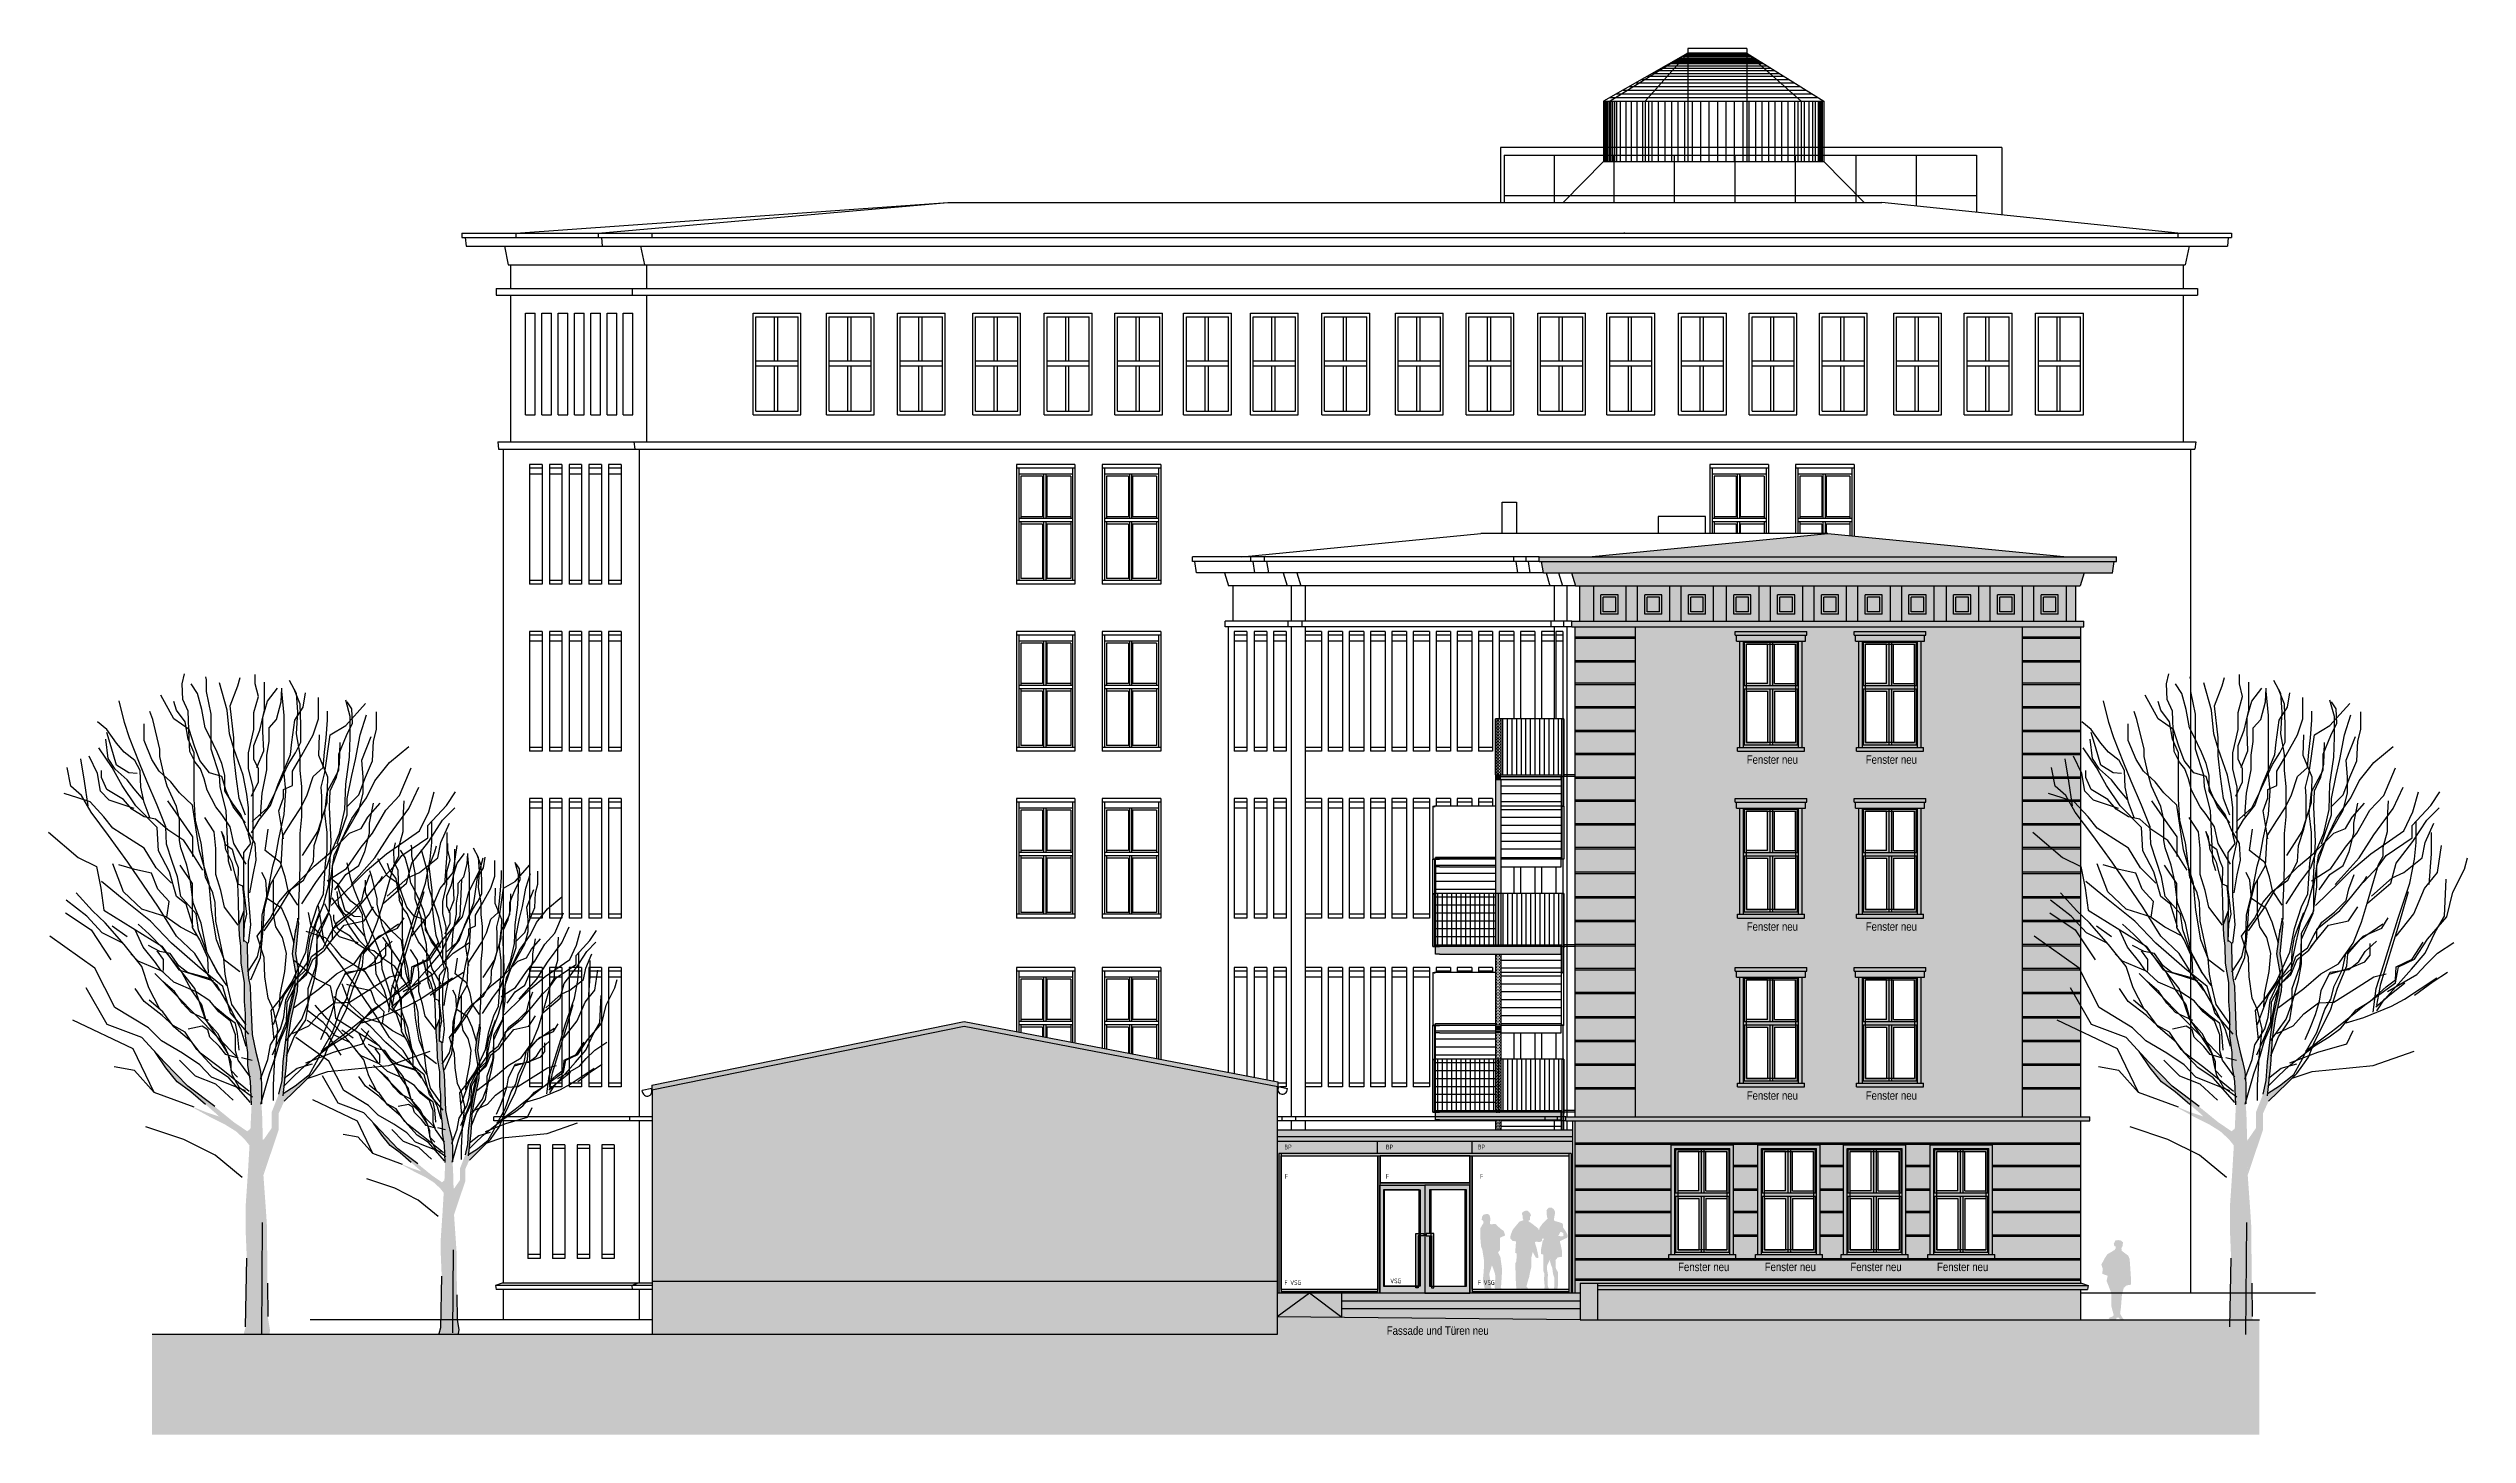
# Model space of a CAD drawing. Header units: metres. Extents: x -684 to -403, y -245 to -215.
# Drawn here: x -455.1 to -403.2, y -244.5 to -214.8 of the extents above.
import ezdxf
from ezdxf.enums import TextEntityAlignment as Align

# ---------------------------------------------------------------- set-up
doc = ezdxf.new("R2010")
doc.units = ezdxf.units.M
doc.header["$LTSCALE"] = 0.01
doc.header["$XCLIPFRAME"] = 2
doc.linetypes.add('AUSGEZOGEN', pattern=[0])
doc.linetypes.add('G1', pattern=[0.18, 0.12, -0.06])
for name, color, linetype in [('1_PLANRAHMEN', 7, 'Continuous'), ('A_ANSICHT', 1, 'Continuous'), ('A_ansicht_geländer_1', 2, 'Continuous'), ('A_Ansicht_Kopfbau', 1, 'Continuous'), ('A_Baum', 250, 'Continuous'), ('A_Dach', 10, 'Continuous'), ('A_Dämmung', 10, 'Continuous'), ('A_GELÄNDE', 4, 'Continuous'), ('A_Gitterrost', 3, 'Continuous'), ('A_Schraff_Dach', 17, 'Continuous'), ('A_Schraff_Fassade_OG', 41, 'Continuous'), ('A_Schraff_Fensterrahmen', 255, 'Continuous'), ('A_Schraff_gelände', 251, 'Continuous'), ('A_Schraff_Gewaende', 23, 'Continuous'), ('A_Schraff_Paneel', 14, 'Continuous'), ('A_schraff_scheibe', 253, 'Continuous'), ('A_Schraff_Sims', 17, 'Continuous'), ('A_Schraff_Stuck', 23, 'Continuous'), ('A_Schraff_Treppe', 253, 'Continuous'), ('A_Stahl', 5, 'Continuous'), ('A_Text', 2, 'Continuous'), ('ANSICHT', 1, 'Continuous'), ('FASSADE', 7, 'AUSGEZOGEN'), ('FASSADE_STRUKTUR', 2, 'AUSGEZOGEN'), ('MENSCHEN', 3, 'Continuous'), ('PERSONEN', 7, 'Continuous')]:
    doc.layers.add(name, color=color, linetype=linetype)
doc.styles.add('arial-n', font='ARIALN.TTF')
doc.styles.add('S70', font='DIN.SHX', dxfattribs={"oblique": 14.999999, "height": 0.7})
picture_1 = doc.add_image_def('image1.jpg', size_in_pixel=(60, 84))

msp = doc.modelspace()

# ---------------------------------------------------------------- texts
at = {"layer": 'A_Text', "linetype": 'Continuous', "style": 'arial-n'}
for s, p in [('Fenster neu', (-418.098, -230.189)), ('Fenster neu', (-415.543, -230.189)), ('Fenster neu', (-418.098, -233.775)), ('Fenster neu', (-415.543, -233.775)), ('Fenster neu', (-418.098, -237.405)), ('Fenster neu', (-415.543, -237.405)), ('Fenster neu', (-419.572, -241.087)), ('Fenster neu', (-417.712, -241.087)), ('Fenster neu', (-415.872, -241.087)), ('Fenster neu', (-414.012, -241.087)), ('Fassade und Türen neu', (-425.283, -242.456))]:
    msp.add_text(s, height=0.18, dxfattribs=at).set_placement(p, align=Align.BOTTOM_CENTER)
at = {"layer": 'A_Text', "style": 'S70', "width": 0.8}
for s, p in [('BP', (-428.575, -238.418)), ('BP', (-426.395, -238.418)), ('BP', (-424.422, -238.418)), ('F', (-428.563, -239.048)), ('F', (-426.395, -239.048)), ('F', (-424.374, -239.048)), ('F VSG', (-428.575, -241.33)), ('VSG', (-426.302, -241.294)), ('F VSG', (-424.422, -241.33))]:
    msp.add_text(s, height=0.1, dxfattribs=at).set_placement(p)

# ---------------------------------------------------------------- blocks, each defined once
blk = doc.blocks.new('baum1')
at = {"layer": 'A_Baum', "linetype": 'Continuous'}
for points in [[(139.268, 243.467), (139.25, 243.747), (139.214, 244.249), (139.19, 244.589), (139.202, 244.84), (139.19, 245.267), (139.178, 245.428), (139.178, 245.757), (139.166, 245.948), (139.125, 246.109), (139.089, 246.252), (139.029, 246.536), (139.005, 247.127), (138.999, 247.306), (138.975, 247.431), (138.957, 247.634), (138.951, 247.992), (138.892, 248.046), (138.892, 248.303), (138.898, 248.5), (138.823, 248.301), (138.832, 248.118), (138.85, 247.945), (138.856, 247.67), (138.909, 247.364), (138.909, 247.061), (138.927, 246.872), (138.927, 246.72), (138.927, 246.512), (138.965, 246.247), (138.965, 246.039), (139.003, 245.793), (139.022, 245.414), (139.003, 244.998), (138.965, 244.354), (138.927, 243.787), (138.927, 243.427), (138.946, 242.973), (138.927, 241.875), (138.892, 241.744), (139.304, 241.744), (139.316, 241.822), (139.28, 242.043), (139.274, 242.574)], [(139.455, 245.018), (139.455, 245.28), (139.542, 245.471), (139.838, 245.758), (139.959, 245.879), (139.963, 245.932), (139.943, 245.898), (139.716, 245.715), (139.529, 245.596), (139.577, 246.055), (139.603, 246.464), (139.655, 246.786), (139.751, 247.23), (139.769, 247.569), (139.725, 247.822), (139.777, 248.309), (139.76, 248.388), (139.719, 248.164), (139.673, 247.822), (139.725, 247.526), (139.708, 247.212), (139.621, 246.829), (139.577, 246.533), (139.525, 246.098), (139.507, 245.802), (139.455, 245.584), (139.342, 245.297), (139.342, 245.045), (139.22, 244.867), (139.202, 244.857), (139.202, 244.84), (139.19, 244.589), (139.211, 244.295)], [(138.739, 245.139), (138.436, 245.386), (138.008, 245.712), (137.637, 246.094), (137.484, 246.262), (137.659, 246.005), (137.839, 245.78), (138.053, 245.622), (138.289, 245.42), (138.458, 245.274), (138.507, 245.228), (138.301, 245.296), (138.094, 245.379), (138.121, 245.353), (138.346, 245.229), (138.593, 245.105), (138.773, 244.993), (138.908, 244.869), (138.99, 244.767), (139.003, 244.998), (139.005, 245.034), (138.953, 244.993)]]:
    blk.add_hatch(color=256, dxfattribs=at).paths.add_polyline_path(points)
for p, q in [((137.917, 252.125), (137.953, 252.283)), ((137.929, 251.871), (137.917, 252.125)), ((138.159, 251.968), (138.062, 252.125)), ((138.305, 252.185), (138.293, 252.234)), ((138.305, 252.003), (138.305, 252.185)), ((138.378, 251.639), (138.305, 252.003)), ((138.633, 251.701), (138.511, 252.137)), ((138.681, 251.774), (138.802, 252.089)), ((138.802, 252.089), (138.839, 252.222)), ((139.081, 252.125), (139.081, 252.271)), ((139.13, 251.919), (139.081, 252.125)), ((139.227, 251.701), (139.227, 252.15)), ((139.276, 251.846), (139.433, 252.053)), ((139.494, 251.834), (139.506, 252.053)), ((139.542, 251.616), (139.506, 252.004)), ((139.737, 251.968), (139.627, 252.174)), ((139.797, 251.798), (139.7, 252.04)), ((136.997, 251.508), (136.916, 251.854)), ((137.447, 251.554), (137.401, 251.681)), ((137.783, 251.568), (137.577, 251.943)), ((137.829, 251.704), (137.782, 251.843)), ((137.967, 251.519), (137.829, 251.704)), ((138.014, 251.689), (137.929, 251.871)), ((138.026, 251.252), (138.014, 251.689)), ((138.232, 251.713), (138.159, 251.968)), ((138.281, 251.422), (138.232, 251.713)), ((138.378, 251.336), (138.378, 251.639)), ((138.669, 251.325), (138.633, 251.701)), ((138.742, 251.265), (138.681, 251.774)), ((139.057, 251.665), (139.13, 251.919)), ((139.057, 251.398), (139.057, 251.665)), ((139.154, 251.386), (139.227, 251.701)), ((139.203, 251.592), (139.276, 251.846)), ((139.421, 251.555), (139.494, 251.834)), ((139.542, 251.337), (139.542, 251.616)), ((139.712, 251.543), (139.846, 251.749)), ((139.761, 251.677), (139.737, 251.968)), ((139.737, 251.325), (139.761, 251.677)), ((139.809, 251.471), (139.797, 251.798)), ((139.846, 251.749), (139.882, 251.98)), ((140.088, 251.568), (140.088, 251.907)), ((140.234, 251.543), (140.234, 251.689)), ((140.594, 251.604), (140.521, 251.861)), ((140.521, 251.457), (140.839, 251.812)), ((140.619, 251.726), (140.545, 251.836)), ((140.594, 251.273), (140.594, 251.604)), ((140.631, 251.494), (140.619, 251.726)), ((140.753, 251.31), (140.851, 251.628)), ((141.011, 251.396), (141.011, 251.677)), ((136.716, 251.397), (136.57, 251.518)), ((136.74, 250.936), (136.703, 251.239)), ((136.873, 251.178), (136.716, 251.397)), ((136.788, 251.118), (136.716, 251.348)), ((137.077, 251.265), (136.997, 251.508)), ((137.239, 250.861), (137.077, 251.265)), ((137.309, 251.219), (137.309, 251.485)), ((137.436, 250.919), (137.309, 251.219)), ((137.563, 251.081), (137.447, 251.554)), ((138.026, 251.398), (137.783, 251.568)), ((138.013, 251.242), (137.967, 251.519)), ((138.106, 251.023), (138.013, 251.242)), ((138.111, 251.131), (138.026, 251.398)), ((138.038, 251.046), (138.026, 251.252)), ((138.353, 251.289), (138.281, 251.422)), ((138.475, 251.034), (138.353, 251.289)), ((138.378, 251.081), (138.378, 251.336)), ((138.742, 251.095), (138.669, 251.325)), ((138.742, 250.974), (138.742, 251.265)), ((138.972, 251.022), (139.057, 251.398)), ((139.057, 251.143), (139.154, 251.386)), ((139.203, 251.362), (139.203, 251.592)), ((139.215, 251.058), (139.203, 251.362)), ((139.3, 251.422), (139.421, 251.555)), ((139.3, 251.204), (139.3, 251.422)), ((139.542, 250.998), (139.542, 251.337)), ((139.664, 251.192), (139.712, 251.543)), ((139.797, 250.998), (139.737, 251.325)), ((139.809, 251.192), (139.809, 251.471)), ((139.822, 250.986), (140.004, 251.313)), ((140.004, 251.313), (140.088, 251.568)), ((140.092, 250.98), (140.104, 251.31)), ((140.186, 251.034), (140.21, 251.265)), ((140.19, 250.71), (140.276, 251.31)), ((140.21, 251.265), (140.234, 251.543)), ((140.276, 251.31), (140.521, 251.457)), ((140.41, 251.004), (140.533, 251.298)), ((140.533, 251.298), (140.631, 251.494)), ((140.582, 250.955), (140.594, 251.273)), ((140.68, 250.918), (140.753, 251.31)), ((140.778, 250.906), (140.925, 251.286)), ((140.962, 251.212), (141.011, 251.396)), ((136.361, 250.573), (136.303, 250.93)), ((136.57, 250.693), (136.436, 250.972)), ((136.8, 250.792), (136.592, 251.104)), ((136.849, 250.766), (136.74, 250.936)), ((136.873, 250.827), (136.788, 251.118)), ((136.995, 251.033), (136.873, 251.178)), ((137.164, 250.9), (136.995, 251.033)), ((137.249, 250.742), (137.164, 250.9)), ((137.355, 250.573), (137.239, 250.861)), ((137.551, 250.734), (137.436, 250.919)), ((137.563, 250.965), (137.563, 251.081)), ((137.632, 250.665), (137.563, 250.965)), ((138.123, 250.877), (138.038, 251.046)), ((138.106, 250.757), (138.106, 251.023)), ((138.196, 250.901), (138.111, 251.131)), ((138.208, 250.767), (138.123, 250.877)), ((138.353, 250.707), (138.196, 250.901)), ((138.511, 250.669), (138.378, 251.081)), ((138.548, 250.852), (138.475, 251.034)), ((138.596, 250.67), (138.548, 250.852)), ((138.887, 250.67), (138.742, 251.095)), ((138.778, 250.646), (138.742, 250.974)), ((138.972, 250.767), (138.972, 251.022)), ((139.057, 250.925), (139.057, 251.143)), ((139.13, 250.767), (139.057, 250.925)), ((139.106, 250.792), (139.215, 251.058)), ((139.263, 250.986), (139.3, 251.204)), ((139.263, 250.755), (139.263, 250.986)), ((139.397, 250.392), (139.603, 250.84)), ((139.542, 250.695), (139.542, 250.998)), ((139.542, 250.755), (139.64, 250.998)), ((139.603, 250.84), (139.724, 251.022)), ((139.64, 250.998), (139.664, 251.192)), ((139.676, 250.731), (139.822, 250.986)), ((139.724, 251.022), (139.809, 251.192)), ((139.797, 250.743), (139.797, 250.998)), ((140.239, 250.637), (140.092, 250.98)), ((140.161, 250.792), (140.186, 251.034)), ((140.374, 250.637), (140.423, 250.845)), ((140.41, 250.747), (140.41, 251.004)), ((140.423, 250.845), (140.435, 251.188)), ((140.521, 250.527), (140.582, 250.955)), ((140.619, 250.661), (140.68, 250.918)), ((140.802, 250.637), (140.778, 250.906)), ((140.839, 250.637), (140.949, 250.894)), ((140.949, 250.894), (140.962, 251.212)), ((140.986, 250.576), (141.219, 250.869)), ((141.219, 250.869), (141.525, 251.126)), ((136.142, 250.492), (136.084, 250.792)), ((136.315, 250.342), (136.142, 250.492)), ((136.419, 250.18), (136.361, 250.573)), ((136.618, 250.415), (136.57, 250.693)), ((136.631, 250.633), (136.631, 250.742)), ((136.716, 250.439), (136.631, 250.633)), ((136.962, 250.503), (136.8, 250.792)), ((137.043, 250.596), (136.849, 250.766)), ((137.067, 250.706), (136.873, 250.827)), ((137.181, 250.18), (136.962, 250.503)), ((137.152, 250.451), (137.043, 250.596)), ((137.201, 250.693), (137.067, 250.706)), ((137.298, 250.281), (137.152, 250.451)), ((137.261, 250.475), (137.249, 250.742)), ((137.31, 250.233), (137.261, 250.475)), ((137.517, 250.191), (137.355, 250.573)), ((137.736, 250.561), (137.551, 250.734)), ((137.678, 250.492), (137.632, 250.665)), ((137.829, 250.168), (137.678, 250.492)), ((137.875, 250.388), (137.736, 250.561)), ((138.106, 250.284), (138.106, 250.757)), ((138.269, 250.61), (138.208, 250.767)), ((138.317, 250.428), (138.269, 250.61)), ((138.548, 250.646), (138.353, 250.707)), ((138.523, 250.487), (138.511, 250.669)), ((138.62, 250.099), (138.523, 250.487)), ((138.62, 250.416), (138.548, 250.646)), ((138.596, 250.416), (138.596, 250.67)), ((138.827, 250.295), (138.778, 250.646)), ((138.948, 250.367), (138.887, 250.67)), ((139.045, 250.476), (138.972, 250.767)), ((139.021, 250.331), (139.13, 250.561)), ((139.045, 250.149), (139.045, 250.476)), ((139.13, 250.561), (139.13, 250.767)), ((139.191, 250.379), (139.263, 250.755)), ((139.324, 250.185), (139.445, 250.525)), ((139.445, 250.525), (139.542, 250.755)), ((139.53, 250.44), (139.676, 250.501)), ((139.567, 250.416), (139.542, 250.695)), ((139.676, 250.501), (139.676, 250.731)), ((139.822, 250.489), (139.797, 250.743)), ((139.822, 250.27), (139.822, 250.489)), ((139.906, 250.355), (140.004, 250.646)), ((140.004, 250.646), (140.161, 250.792)), ((140.129, 250.478), (140.19, 250.71)), ((140.141, 250.331), (140.129, 250.478)), ((140.227, 250.404), (140.41, 250.747)), ((140.227, 250.233), (140.239, 250.637)), ((140.276, 250.417), (140.374, 250.637)), ((140.508, 250.123), (140.521, 250.527)), ((140.545, 250.294), (140.619, 250.661)), ((140.729, 250.355), (140.839, 250.637)), ((140.802, 250.38), (140.802, 250.637)), ((140.851, 250.306), (140.986, 250.576)), ((141.378, 250.343), (141.562, 250.784)), ((141.525, 250.135), (141.684, 250.478)), ((136.254, 250.306), (136.036, 250.378)), ((136.449, 250.245), (136.254, 250.306)), ((136.465, 250.076), (136.315, 250.342)), ((136.667, 250.002), (136.449, 250.245)), ((136.742, 249.707), (136.465, 250.076)), ((136.752, 250.269), (136.618, 250.415)), ((136.982, 250.281), (136.716, 250.439)), ((137.152, 250.136), (136.752, 250.269)), ((137.116, 250.124), (136.982, 250.281)), ((137.31, 250.002), (137.116, 250.124)), ((137.517, 249.834), (137.181, 250.18)), ((137.407, 249.978), (137.31, 250.233)), ((137.655, 249.845), (137.517, 250.191)), ((137.941, 249.893), (137.686, 250.257)), ((137.875, 249.961), (137.829, 250.168)), ((138.083, 250.191), (137.875, 250.388)), ((138.187, 249.476), (138.083, 250.191)), ((138.129, 249.946), (138.106, 250.284)), ((138.451, 250.161), (138.317, 250.428)), ((138.548, 250.04), (138.451, 250.161)), ((138.717, 250.222), (138.596, 250.416)), ((138.73, 250.161), (138.62, 250.416)), ((138.633, 249.772), (138.62, 250.099)), ((138.851, 250.04), (138.717, 250.222)), ((138.924, 249.907), (138.73, 250.161)), ((138.924, 250.028), (138.827, 250.295)), ((138.972, 250.149), (138.948, 250.367)), ((138.972, 249.919), (138.972, 250.149)), ((139.033, 249.931), (139.276, 250.149)), ((139.045, 249.87), (139.045, 250.149)), ((139.142, 249.955), (139.324, 250.185)), ((139.166, 250.016), (139.191, 250.379)), ((139.276, 250.149), (139.397, 250.392)), ((139.458, 250.101), (139.53, 250.307)), ((139.53, 249.652), (139.458, 250.101)), ((139.53, 250.307), (139.53, 250.44)), ((139.542, 250.04), (139.567, 250.416)), ((139.676, 249.943), (139.809, 250.149)), ((139.809, 250.149), (139.906, 250.355)), ((139.822, 250.004), (139.822, 250.27)), ((140.08, 249.768), (140.227, 250.233)), ((140.141, 249.964), (140.141, 250.331)), ((140.19, 250.062), (140.227, 250.404)), ((140.227, 249.756), (140.19, 250.062)), ((140.264, 250.16), (140.276, 250.417)), ((140.288, 249.609), (140.264, 250.16)), ((140.423, 249.743), (140.508, 250.123)), ((140.472, 249.658), (140.729, 250.111)), ((140.533, 250.16), (140.729, 250.355)), ((140.545, 250.037), (140.545, 250.294)), ((140.619, 249.976), (140.851, 250.306)), ((140.729, 250.111), (140.802, 250.38)), ((140.876, 250), (141.072, 250.221)), ((140.9, 249.903), (140.962, 250.221)), ((140.949, 249.743), (141.158, 250.111)), ((141.158, 250.111), (141.378, 250.343)), ((141.219, 249.719), (141.525, 250.135)), ((141.439, 249.976), (141.452, 250.258)), ((141.696, 249.78), (141.843, 250.086)), ((141.831, 249.866), (142.125, 250.184)), ((141.843, 250.086), (141.929, 250.404)), ((142.064, 249.952), (142.26, 250.147)), ((142.125, 250.184), (142.272, 250.404)), ((135.786, 249.76), (136.262, 249.356)), ((136.813, 249.821), (136.667, 250.002)), ((137.054, 249.279), (136.742, 249.707)), ((137.08, 249.651), (136.813, 249.821)), ((137.492, 249.966), (137.31, 250.002)), ((137.686, 249.796), (137.492, 249.966)), ((137.54, 249.464), (137.517, 249.834)), ((137.667, 249.568), (137.655, 249.845)), ((137.941, 249.627), (137.686, 249.796)), ((137.875, 249.626), (137.875, 249.961)), ((138.087, 249.687), (137.941, 249.893)), ((138.087, 249.372), (138.087, 249.687)), ((138.221, 249.588), (138.129, 249.946)), ((138.429, 249.764), (138.279, 249.995)), ((138.453, 249.499), (138.429, 249.764)), ((138.545, 249.771), (138.6, 249.57)), ((138.587, 249.682), (138.545, 249.771)), ((138.681, 249.846), (138.548, 250.04)), ((138.611, 249.479), (138.587, 249.682)), ((138.657, 249.299), (138.633, 249.772)), ((138.742, 249.579), (138.681, 249.846)), ((138.948, 249.81), (138.851, 250.04)), ((139.081, 249.579), (138.948, 249.81)), ((138.972, 249.725), (138.972, 249.919)), ((139.009, 249.579), (138.972, 249.725)), ((139.021, 249.749), (139.142, 249.955)), ((139.045, 249.616), (139.045, 249.87)), ((139.239, 249.47), (139.288, 249.81)), ((139.458, 249.652), (139.542, 250.04)), ((139.494, 249.228), (139.518, 249.701)), ((139.518, 249.701), (139.676, 249.943)), ((139.797, 249.737), (139.822, 250.004)), ((139.797, 249.567), (139.797, 249.737)), ((139.835, 249.389), (140.08, 249.768)), ((140.019, 249.548), (140.104, 249.805)), ((140.104, 249.805), (140.141, 249.964)), ((140.227, 249.45), (140.227, 249.756)), ((140.251, 249.413), (140.582, 249.743)), ((140.312, 249.486), (140.423, 249.743)), ((140.386, 249.572), (140.545, 250.037)), ((140.447, 249.621), (140.619, 249.976)), ((140.582, 249.743), (140.766, 249.817)), ((140.766, 249.817), (140.876, 250)), ((140.766, 249.523), (140.949, 249.743)), ((140.827, 249.45), (140.9, 249.743)), ((140.9, 249.743), (140.9, 249.903)), ((140.986, 249.352), (141.219, 249.719)), ((141.17, 249.413), (141.696, 249.78)), ((141.366, 249.523), (141.439, 249.768)), ((141.439, 249.768), (141.439, 249.976)), ((141.831, 249.67), (141.831, 249.866)), ((141.843, 249.609), (142.064, 249.952)), ((141.892, 249.597), (141.892, 249.927)), ((142.039, 249.595), (142.174, 249.901)), ((142.137, 249.413), (142.137, 249.756)), ((136.262, 249.356), (136.551, 249.212)), ((137.31, 249.505), (137.08, 249.651)), ((137.504, 249.19), (137.31, 249.505)), ((137.713, 249.129), (137.54, 249.464)), ((137.759, 249.291), (137.667, 249.568)), ((137.84, 249.048), (137.759, 249.291)), ((137.898, 249.51), (137.875, 249.626)), ((137.99, 249.233), (137.898, 249.51)), ((138.087, 249.408), (137.941, 249.627)), ((138.244, 249.154), (138.087, 249.408)), ((138.349, 248.944), (138.187, 249.476)), ((138.291, 249.045), (138.221, 249.588)), ((138.453, 249.083), (138.453, 249.499)), ((138.6, 249.57), (138.712, 249.491)), ((138.712, 249.276), (138.611, 249.479)), ((138.705, 249.142), (138.657, 249.299)), ((138.712, 249.491), (138.76, 249.312)), ((138.936, 249.252), (138.742, 249.579)), ((138.76, 249.312), (138.808, 249.198)), ((138.899, 249.434), (139.009, 249.579)), ((138.899, 249.288), (138.899, 249.434)), ((138.972, 249.3), (139.045, 249.616)), ((138.972, 248.997), (138.972, 249.3)), ((139.045, 249.082), (139.094, 249.313)), ((139.094, 249.313), (139.081, 249.579)), ((139.482, 249.276), (139.239, 249.47)), ((139.36, 249.216), (139.409, 249.385)), ((139.409, 249.385), (139.458, 249.652)), ((139.797, 249.41), (139.797, 249.567)), ((139.797, 249.216), (139.797, 249.41)), ((139.847, 248.997), (140.006, 249.291)), ((140.006, 249.291), (140.019, 249.548)), ((140.019, 249.217), (140.251, 249.413)), ((140.202, 249.266), (140.227, 249.45)), ((140.215, 249.193), (140.312, 249.486)), ((140.251, 248.923), (140.288, 249.609)), ((140.264, 248.887), (140.337, 249.389)), ((140.312, 249.229), (140.447, 249.621)), ((140.337, 249.389), (140.472, 249.658)), ((140.533, 249.18), (140.766, 249.523)), ((140.606, 248.923), (140.986, 249.352)), ((140.729, 249.229), (140.827, 249.45)), ((140.864, 249.156), (141.17, 249.413)), ((141.292, 249.217), (141.415, 249.389)), ((141.292, 249.242), (141.366, 249.376)), ((141.366, 249.376), (141.366, 249.523)), ((141.415, 249.389), (141.831, 249.67)), ((141.574, 249.266), (141.843, 249.609)), ((141.696, 249.118), (141.99, 249.351)), ((141.794, 248.948), (141.868, 249.327)), ((141.868, 249.327), (141.892, 249.597)), ((141.99, 249.351), (142.039, 249.595)), ((142.101, 248.923), (142.137, 249.413)), ((142.235, 249.119), (142.297, 249.548)), ((142.664, 249.168), (142.713, 249.352)), ((136.551, 249.212), (136.623, 248.865)), ((136.962, 248.704), (136.631, 248.975)), ((136.985, 248.808), (136.811, 249.255)), ((137.164, 249.166), (136.91, 249.239)), ((137.54, 248.563), (137.054, 249.279)), ((137.431, 249.105), (137.164, 249.166)), ((137.528, 248.851), (137.431, 249.105)), ((137.747, 248.948), (137.504, 249.19)), ((137.829, 248.737), (137.713, 249.129)), ((137.898, 248.737), (137.84, 249.048)), ((138.083, 248.944), (137.886, 249.233)), ((138.048, 248.979), (137.99, 249.233)), ((138.094, 248.633), (138.048, 248.979)), ((138.083, 248.737), (138.083, 248.944)), ((138.406, 248.791), (138.291, 249.045)), ((138.383, 248.517), (138.349, 248.944)), ((138.533, 248.829), (138.453, 249.083)), ((138.76, 249.091), (138.712, 249.276)), ((138.802, 248.936), (138.76, 249.091)), ((138.808, 249.198), (138.802, 248.936)), ((138.802, 248.936), (138.88, 248.906)), ((138.814, 248.661), (138.802, 248.936)), ((138.88, 248.906), (138.898, 248.697)), ((138.899, 249.022), (138.899, 249.288)), ((138.899, 248.852), (138.899, 249.022)), ((138.972, 248.743), (138.972, 248.997)), ((138.996, 248.791), (139.045, 249.082)), ((139.247, 248.997), (139.186, 249.119)), ((139.227, 248.537), (139.324, 248.925)), ((139.271, 248.703), (139.247, 248.997)), ((139.276, 248.779), (139.36, 249.216)), ((139.324, 248.925), (139.494, 249.228)), ((139.369, 248.691), (139.369, 248.997)), ((139.555, 249.046), (139.482, 249.276)), ((139.603, 248.828), (139.555, 249.046)), ((139.602, 248.813), (139.847, 248.997)), ((139.651, 248.85), (140.019, 249.217)), ((139.785, 248.864), (139.797, 249.216)), ((139.823, 248.617), (140.043, 248.96)), ((140.043, 248.96), (140.215, 249.193)), ((140.166, 248.777), (140.202, 249.266)), ((140.166, 248.605), (140.251, 248.923)), ((140.227, 248.985), (140.533, 249.18)), ((140.288, 248.593), (140.668, 248.96)), ((140.312, 248.887), (140.312, 249.229)), ((140.349, 248.838), (140.521, 249.083)), ((140.521, 249.083), (140.729, 249.229)), ((140.668, 248.96), (140.864, 249.156)), ((140.82, 248.857), (140.905, 249.086)), ((140.846, 248.714), (141.066, 248.984)), ((141.047, 248.96), (141.292, 249.217)), ((141.066, 248.984), (141.108, 249.06)), ((141.121, 248.642), (141.292, 249.242)), ((141.121, 248.63), (141.488, 248.948)), ((141.182, 248.739), (141.513, 249.032)), ((141.488, 248.948), (141.574, 249.266)), ((141.513, 249.032), (141.696, 249.118)), ((141.599, 248.373), (141.794, 248.948)), ((142.027, 248.862), (142.235, 249.119)), ((142.346, 248.42), (142.37, 249.008)), ((142.48, 248.801), (142.664, 249.168)), ((136.4, 248.423), (136.069, 248.674)), ((136.491, 248.504), (136.23, 248.794)), ((136.623, 248.865), (136.667, 248.519)), ((137.414, 248.343), (136.962, 248.704)), ((137.273, 248.533), (136.985, 248.808)), ((137.678, 248.404), (137.273, 248.533)), ((137.71, 248.657), (137.528, 248.851)), ((137.829, 248.102), (137.54, 248.563)), ((137.674, 248.402), (137.71, 248.657)), ((137.979, 248.61), (137.829, 248.737)), ((138.141, 248.459), (137.898, 248.737)), ((138.094, 248.252), (137.979, 248.61)), ((138.083, 248.517), (138.083, 248.737)), ((138.221, 248.309), (138.094, 248.633)), ((138.441, 248.641), (138.406, 248.791)), ((138.453, 248.341), (138.441, 248.641)), ((138.591, 248.563), (138.533, 248.829)), ((138.811, 248.275), (138.591, 248.563)), ((138.82, 248.368), (138.814, 248.661)), ((138.898, 248.697), (138.898, 248.5)), ((138.948, 248.452), (138.899, 248.852)), ((139.009, 248.282), (138.972, 248.743)), ((139.191, 248.44), (139.276, 248.779)), ((139.203, 248.149), (139.227, 248.537)), ((139.222, 248.189), (139.467, 248.544)), ((139.504, 248.544), (139.271, 248.703)), ((139.32, 248.385), (139.455, 248.642)), ((139.369, 248.446), (139.369, 248.691)), ((139.455, 248.642), (139.602, 248.813)), ((139.467, 248.544), (139.651, 248.85)), ((139.602, 248.324), (139.504, 248.544)), ((139.761, 248.597), (139.603, 248.828)), ((139.773, 248.646), (139.785, 248.864)), ((139.773, 248.367), (139.773, 248.646)), ((139.957, 248.226), (140.068, 248.569)), ((140.055, 248.324), (140.166, 248.605)), ((140.068, 248.569), (140.166, 248.777)), ((140.251, 248.471), (140.312, 248.887)), ((140.264, 248.507), (140.264, 248.887)), ((140.592, 248.486), (140.778, 248.671)), ((140.677, 248.511), (140.846, 248.714)), ((140.778, 248.671), (140.82, 248.857)), ((140.815, 248.348), (140.962, 248.569)), ((141.023, 248.324), (141.121, 248.642)), ((141.623, 248.299), (141.77, 248.813)), ((141.856, 248.458), (142.027, 248.862)), ((142.382, 248.409), (142.48, 248.801)), ((136.06, 248.476), (136.465, 248.202)), ((136.641, 248.153), (136.4, 248.423)), ((136.465, 248.202), (136.782, 247.725)), ((136.691, 248.313), (136.491, 248.504)), ((136.972, 247.992), (136.641, 248.153)), ((136.667, 248.519), (137.591, 247.942)), ((136.992, 247.972), (136.691, 248.313)), ((137.043, 248.09), (136.8, 248.263)), ((137.297, 247.925), (137.17, 248.202)), ((137.389, 248.133), (137.216, 248.294)), ((137.745, 247.992), (137.414, 248.343)), ((137.892, 248.244), (137.674, 248.402)), ((138.147, 248.111), (137.892, 248.244)), ((138.083, 248.24), (138.083, 248.517)), ((138.198, 248.044), (138.083, 248.24)), ((138.175, 248.205), (138.141, 248.459)), ((138.302, 247.859), (138.175, 248.205)), ((138.314, 247.836), (138.221, 248.309)), ((138.464, 248.044), (138.383, 248.517)), ((138.487, 248.19), (138.453, 248.341)), ((138.58, 247.74), (138.487, 248.19)), ((138.832, 248.118), (138.82, 248.368)), ((138.823, 248.301), (138.898, 248.5)), ((138.898, 248.5), (138.823, 248.301)), ((138.898, 248.5), (138.892, 248.303)), ((138.892, 248.303), (138.892, 248.046)), ((138.899, 248.015), (138.912, 248.294)), ((138.912, 248.294), (138.948, 248.452)), ((138.972, 247.991), (139.009, 248.282)), ((139.112, 248.103), (139.32, 248.385)), ((139.166, 247.761), (139.203, 248.149)), ((139.178, 248.052), (139.191, 248.44)), ((139.406, 248.25), (139.369, 248.446)), ((139.516, 248.079), (139.406, 248.25)), ((139.7, 247.993), (139.602, 248.324)), ((139.673, 247.822), (139.725, 248.214)), ((139.76, 248.388), (139.716, 248.153)), ((139.725, 247.822), (139.777, 248.309)), ((139.777, 248.309), (139.76, 248.388)), ((139.884, 247.846), (139.957, 248.226)), ((139.957, 248.086), (140.104, 248.478)), ((139.982, 248.006), (140.055, 248.324)), ((140.068, 248.152), (140.264, 248.507)), ((140.068, 248.054), (140.251, 248.471)), ((140.068, 247.932), (140.068, 248.152)), ((140.215, 247.932), (140.496, 248.275)), ((140.271, 248.122), (140.389, 248.325)), ((140.313, 248.215), (140.677, 248.511)), ((140.313, 248.055), (140.313, 248.215)), ((140.389, 248.325), (140.592, 248.486)), ((140.496, 248.275), (140.815, 248.348)), ((140.888, 247.993), (141.023, 248.324)), ((141.006, 248.057), (141.363, 248.301)), ((141.049, 248.101), (141.346, 248.231)), ((141.329, 247.345), (141.623, 248.299)), ((141.346, 248.231), (141.45, 248.397)), ((141.513, 248.079), (141.599, 248.373)), ((141.574, 248.103), (141.856, 248.458)), ((142.039, 247.833), (142.199, 248.176)), ((142.076, 248.054), (142.382, 248.409)), ((142.199, 248.176), (142.346, 248.42)), ((137.273, 247.621), (136.992, 247.972)), ((137.216, 247.706), (137.101, 247.821)), ((137.493, 247.682), (137.297, 247.925)), ((137.563, 247.859), (137.378, 247.951)), ((137.609, 247.913), (137.389, 248.133)), ((137.621, 247.729), (137.517, 247.867)), ((137.725, 247.824), (137.563, 247.859)), ((137.591, 247.942), (137.866, 247.567)), ((137.782, 247.694), (137.609, 247.913)), ((137.863, 247.628), (137.725, 247.824)), ((138.206, 247.591), (137.745, 247.992)), ((138.117, 247.824), (137.829, 248.102)), ((138.337, 247.478), (138.117, 247.824)), ((138.325, 247.755), (138.198, 248.044)), ((138.487, 247.513), (138.302, 247.859)), ((138.487, 247.524), (138.314, 247.836)), ((138.337, 247.513), (138.325, 247.755)), ((138.591, 247.72), (138.464, 248.044)), ((138.85, 247.945), (138.832, 248.118)), ((138.856, 247.67), (138.85, 247.945)), ((138.892, 248.046), (138.951, 247.992)), ((138.951, 247.992), (138.957, 247.634)), ((138.96, 247.53), (139.118, 247.773)), ((139.009, 247.409), (139.166, 247.761)), ((139.222, 247.761), (139.112, 248.103)), ((139.118, 247.773), (139.178, 248.052)), ((139.235, 247.455), (139.222, 247.761)), ((139.578, 247.834), (139.516, 248.079)), ((139.553, 247.54), (139.578, 247.834)), ((139.663, 247.369), (139.884, 247.846)), ((139.725, 247.526), (139.673, 247.822)), ((139.769, 247.569), (139.725, 247.822)), ((139.907, 247.581), (139.975, 247.776)), ((139.908, 247.536), (139.921, 247.878)), ((139.921, 247.878), (139.957, 248.086)), ((139.921, 247.7), (139.982, 248.006)), ((139.975, 247.776), (140.161, 247.919)), ((140, 247.733), (140.186, 247.877)), ((140.043, 247.614), (140.055, 247.761)), ((140.055, 247.761), (140.068, 248.054)), ((140.068, 247.663), (140.068, 247.932)), ((140.161, 247.919), (140.271, 248.122)), ((140.186, 247.877), (140.313, 248.055)), ((140.655, 247.663), (140.888, 247.993)), ((140.718, 247.569), (140.771, 247.822)), ((140.771, 247.822), (141.049, 248.101)), ((140.788, 247.63), (140.806, 247.822)), ((140.806, 247.822), (141.006, 248.057)), ((140.981, 247.7), (141.083, 247.86)), ((141.074, 247.691), (141.159, 247.801)), ((141.083, 247.86), (141.26, 248.021)), ((141.159, 247.801), (141.159, 247.987)), ((141.378, 247.651), (141.513, 248.079)), ((141.819, 247.576), (142.039, 247.833)), ((141.831, 247.736), (142.003, 248.006)), ((141.868, 247.736), (142.076, 248.054)), ((142.052, 247.649), (142.235, 247.833)), ((142.235, 247.833), (142.493, 248.004)), ((137.621, 247.532), (137.216, 247.706)), ((137.384, 247.281), (137.273, 247.621)), ((137.482, 247.509), (138.811, 246.158)), ((137.609, 247.382), (137.482, 247.509)), ((137.574, 247.567), (137.493, 247.682)), ((137.782, 247.371), (137.574, 247.567)), ((137.794, 247.221), (137.609, 247.382)), ((137.621, 247.555), (137.621, 247.729)), ((138.117, 247.267), (137.782, 247.694)), ((138.129, 247.221), (137.782, 247.371)), ((138.002, 247.524), (137.863, 247.628)), ((137.866, 247.567), (138.414, 247.393)), ((138.059, 247.253), (137.924, 247.51)), ((138.337, 247.432), (138.002, 247.524)), ((138.567, 247.301), (138.206, 247.591)), ((138.51, 247.236), (138.337, 247.478)), ((138.476, 247.316), (138.337, 247.432)), ((138.626, 247.316), (138.487, 247.524)), ((138.603, 247.498), (138.58, 247.74)), ((138.834, 247.536), (138.591, 247.72)), ((138.637, 247.313), (138.603, 247.498)), ((138.909, 247.364), (138.856, 247.67)), ((138.957, 247.634), (138.975, 247.431)), ((138.975, 247.431), (138.999, 247.306)), ((139.284, 247.112), (139.235, 247.455)), ((139.48, 247.173), (139.553, 247.54)), ((139.492, 247.112), (139.663, 247.369)), ((139.541, 247.161), (139.921, 247.7)), ((139.569, 247.083), (139.721, 247.412)), ((139.708, 247.212), (139.725, 247.526)), ((139.712, 247.319), (139.899, 247.488)), ((139.721, 247.412), (139.907, 247.581)), ((139.737, 247.34), (139.908, 247.536)), ((139.751, 247.23), (139.769, 247.569)), ((139.899, 247.488), (140, 247.733)), ((139.921, 247.271), (140.043, 247.614)), ((139.921, 247.039), (140.019, 247.394)), ((140.019, 247.394), (140.068, 247.663)), ((140.104, 247.271), (140.374, 247.504)), ((140.374, 247.504), (140.655, 247.663)), ((140.381, 247.235), (140.524, 247.53)), ((140.507, 247.497), (140.846, 247.598)), ((140.524, 247.53), (140.82, 247.573)), ((140.588, 247.308), (140.718, 247.569)), ((140.64, 247.273), (140.788, 247.63)), ((140.82, 247.573), (140.981, 247.7)), ((140.846, 247.598), (141.074, 247.691)), ((140.913, 247.259), (141.219, 247.455)), ((141.219, 247.455), (141.415, 247.504)), ((141.256, 247.271), (141.378, 247.651)), ((141.354, 247.05), (141.819, 247.576)), ((141.415, 247.296), (141.562, 247.406)), ((141.439, 247.221), (141.905, 247.49)), ((141.562, 247.357), (141.611, 247.614)), ((141.562, 247.406), (141.574, 247.614)), ((141.574, 247.614), (141.831, 247.736)), ((141.611, 247.614), (141.868, 247.736)), ((141.709, 247.099), (142.223, 247.441)), ((141.868, 247.16), (142.162, 247.38)), ((141.905, 247.49), (142.052, 247.649)), ((142.162, 247.38), (142.395, 247.527)), ((137.309, 247.059), (137.17, 247.267)), ((137.597, 246.839), (137.309, 247.059)), ((137.554, 246.95), (137.384, 247.281)), ((137.609, 246.897), (137.389, 247.082)), ((137.921, 247.036), (137.794, 247.221)), ((138.06, 246.886), (137.921, 247.036)), ((138.23, 247.008), (138.059, 247.253)), ((138.291, 246.77), (138.117, 247.267)), ((138.36, 247.07), (138.129, 247.221)), ((138.292, 246.776), (138.23, 247.008)), ((138.499, 246.897), (138.36, 247.07)), ((138.541, 246.887), (138.399, 247.013)), ((138.707, 246.912), (138.476, 247.316)), ((138.688, 246.88), (138.567, 247.301)), ((138.707, 247.013), (138.637, 247.313)), ((138.938, 246.689), (138.707, 247.013)), ((138.909, 247.061), (138.909, 247.364)), ((138.927, 246.872), (138.909, 247.061)), ((138.909, 247.061), (138.909, 247.061)), ((138.999, 247.306), (139.005, 247.127)), ((139.005, 247.127), (139.029, 246.536)), ((139.369, 246.929), (139.284, 247.112)), ((139.333, 246.916), (139.492, 247.112)), ((139.369, 246.696), (139.541, 247.161)), ((139.467, 246.977), (139.48, 247.173)), ((139.535, 246.812), (139.569, 247.083)), ((139.577, 246.668), (139.636, 247.015)), ((139.578, 246.74), (139.59, 247.058)), ((139.59, 247.058), (139.737, 247.34)), ((139.621, 246.829), (139.708, 247.212)), ((139.636, 247.015), (139.712, 247.319)), ((139.655, 246.786), (139.751, 247.23)), ((139.7, 246.965), (140.104, 247.271)), ((139.823, 246.782), (139.921, 247.039)), ((139.884, 246.769), (139.921, 247.002)), ((139.921, 247.002), (139.921, 247.271)), ((140.104, 246.867), (140.337, 247.039)), ((140.288, 246.854), (140.355, 247.066)), ((140.337, 247.039), (140.582, 247.051)), ((140.355, 247.066), (140.381, 247.235)), ((140.44, 246.934), (140.535, 247.099)), ((140.527, 246.925), (140.64, 247.273)), ((140.535, 247.099), (140.588, 247.308)), ((140.582, 247.051), (140.913, 247.259)), ((140.631, 246.647), (141.072, 247.002)), ((140.937, 246.929), (141.158, 247.063)), ((141.06, 246.805), (141.501, 246.988)), ((141.072, 247.002), (141.562, 247.357)), ((141.158, 247.063), (141.415, 247.296)), ((141.207, 246.892), (141.256, 247.271)), ((141.25, 246.976), (141.433, 247.132)), ((141.267, 246.915), (141.389, 247.098)), ((141.268, 247.002), (141.329, 247.345)), ((141.389, 247.098), (141.712, 247.359)), ((141.501, 246.988), (141.709, 247.099)), ((137.378, 246.643), (136.846, 246.967)), ((137.586, 246.435), (137.378, 246.643)), ((137.771, 246.678), (137.597, 246.839)), ((137.782, 246.655), (137.609, 246.897)), ((137.967, 246.574), (137.771, 246.678)), ((138.071, 246.412), (137.782, 246.655)), ((138.233, 246.666), (138.013, 246.62)), ((138.337, 246.759), (138.06, 246.886)), ((138.325, 246.609), (138.233, 246.666)), ((138.487, 246.551), (138.291, 246.77)), ((138.561, 246.372), (138.292, 246.776)), ((138.36, 246.493), (138.325, 246.609)), ((138.614, 246.828), (138.476, 246.943)), ((138.684, 246.747), (138.499, 246.897)), ((138.765, 246.712), (138.614, 246.828)), ((138.765, 246.528), (138.684, 246.747)), ((138.979, 246.539), (138.688, 246.88)), ((138.857, 246.612), (138.707, 246.912)), ((138.799, 246.551), (138.765, 246.712)), ((138.938, 246.346), (138.857, 246.612)), ((138.927, 246.72), (138.927, 246.872)), ((138.927, 246.512), (138.927, 246.72)), ((139.323, 246.373), (139.484, 246.626)), ((139.382, 246.451), (139.333, 246.916)), ((139.443, 246.623), (139.369, 246.929)), ((139.394, 246.17), (139.443, 246.623)), ((139.476, 246.44), (139.577, 246.668)), ((139.484, 246.626), (139.535, 246.812)), ((139.492, 246.531), (139.578, 246.74)), ((139.577, 246.533), (139.621, 246.829)), ((139.578, 246.439), (139.823, 246.782)), ((139.603, 246.464), (139.655, 246.786)), ((139.676, 246.549), (139.933, 246.671)), ((139.7, 246.5), (139.884, 246.769)), ((139.933, 246.671), (140.104, 246.867)), ((140.127, 246.457), (140.211, 246.652)), ((140.211, 246.652), (140.288, 246.854)), ((140.265, 246.394), (140.379, 246.629)), ((140.309, 246.568), (140.44, 246.934)), ((140.379, 246.629), (140.527, 246.925)), ((140.508, 246.5), (140.692, 246.635)), ((140.521, 246.561), (140.631, 246.647)), ((140.692, 246.635), (140.937, 246.929)), ((140.778, 246.719), (141.06, 246.805)), ((140.79, 246.389), (140.888, 246.597)), ((137.637, 246.094), (137.277, 246.488)), ((137.659, 246.005), (137.481, 246.266)), ((137.493, 246.244), (137.481, 246.266)), ((137.921, 246.239), (137.586, 246.435)), ((138.198, 246.054), (137.921, 246.239)), ((138.152, 246.297), (137.967, 246.574)), ((138.21, 246.239), (138.071, 246.412)), ((138.418, 246.008), (138.152, 246.297)), ((138.51, 246.008), (138.21, 246.239)), ((138.51, 246.343), (138.36, 246.493)), ((138.614, 246.308), (138.487, 246.551)), ((138.614, 246.216), (138.51, 246.343)), ((138.647, 246.225), (138.561, 246.372)), ((138.695, 246.1), (138.614, 246.308)), ((138.811, 246.158), (138.614, 246.216)), ((138.684, 246.041), (138.647, 246.225)), ((138.765, 246.274), (138.765, 246.528)), ((138.811, 246.124), (138.765, 246.274)), ((138.822, 246.285), (138.799, 246.551)), ((138.965, 246.247), (138.927, 246.512)), ((138.965, 246.039), (138.965, 246.247)), ((139.029, 246.536), (139.089, 246.252)), ((139.089, 246.252), (139.125, 246.109)), ((139.281, 246.136), (139.323, 246.373)), ((139.357, 246.213), (139.492, 246.531)), ((139.408, 246.195), (139.476, 246.44)), ((139.525, 246.098), (139.577, 246.533)), ((139.577, 246.055), (139.603, 246.464)), ((139.578, 246.194), (139.7, 246.5)), ((139.872, 246.035), (140.276, 246.353)), ((139.884, 246.083), (140.325, 246.254)), ((140.056, 246.098), (140.17, 246.316)), ((140.129, 246.268), (140.521, 246.561)), ((140.17, 246.316), (140.309, 246.568)), ((140.178, 246.176), (140.265, 246.394)), ((140.276, 246.353), (140.508, 246.5)), ((140.325, 246.254), (140.79, 246.389)), ((138.008, 245.712), (137.637, 246.094)), ((137.839, 245.78), (137.659, 246.005)), ((138.129, 245.87), (137.875, 246.124)), ((138.453, 245.743), (138.129, 245.87)), ((138.383, 245.858), (138.198, 246.054)), ((138.926, 245.639), (138.383, 245.858)), ((138.661, 245.846), (138.418, 246.008)), ((138.73, 245.835), (138.51, 246.008)), ((139.007, 245.454), (138.661, 245.846)), ((138.72, 245.882), (138.684, 246.041)), ((138.695, 245.962), (138.695, 246.1)), ((138.799, 245.858), (138.695, 245.962)), ((138.831, 245.686), (138.72, 245.882)), ((138.984, 245.627), (138.73, 245.835)), ((139.007, 245.858), (138.811, 246.124)), ((139.032, 246.123), (138.863, 246.161)), ((139.003, 245.793), (138.965, 246.039)), ((139.125, 246.109), (139.166, 245.948)), ((139.163, 245.823), (139.281, 246.136)), ((139.166, 245.948), (139.178, 245.757)), ((139.171, 245.426), (139.306, 245.908)), ((139.306, 245.908), (139.408, 246.195)), ((139.369, 245.729), (139.394, 246.17)), ((139.507, 245.802), (139.525, 246.098)), ((139.525, 245.558), (139.577, 246.055)), ((139.529, 245.705), (139.7, 245.876)), ((139.543, 245.84), (139.746, 246.001)), ((139.7, 245.876), (139.872, 246.035)), ((139.716, 245.715), (139.943, 245.898)), ((139.746, 246.001), (139.992, 246.068)), ((139.838, 245.758), (139.995, 245.915)), ((139.921, 245.838), (140.239, 245.948)), ((139.943, 245.898), (140.056, 246.098)), ((139.995, 245.915), (140.091, 246.046)), ((140.091, 246.046), (140.178, 246.176)), ((138.053, 245.622), (137.839, 245.78)), ((138.436, 245.386), (138.008, 245.712)), ((138.289, 245.42), (138.053, 245.622)), ((138.73, 245.489), (138.453, 245.743)), ((139.039, 245.539), (138.831, 245.686)), ((139.022, 245.414), (139.003, 245.793)), ((139.178, 245.757), (139.178, 245.428)), ((139.369, 245.484), (139.369, 245.729)), ((139.455, 245.584), (139.507, 245.802)), ((139.525, 245.593), (139.716, 245.715)), ((139.542, 245.471), (139.838, 245.758)), ((139.183, 241.756), (139.198, 243.538)), ((138.927, 241.875), (138.946, 242.973)), ((139.274, 242.574), (139.28, 242.043))]:
    blk.add_line(p, q, dxfattribs=at)
at = {"layer": 'A_Baum', "ltscale": 0.04}
for p, q in [((136.527, 247.594), (135.811, 248.1)), ((136.846, 246.967), (136.527, 247.594)), ((136.721, 246.693), (136.389, 247.277)), ((137.137, 246.309), (136.178, 246.762)), ((137.277, 246.488), (136.721, 246.693)), ((137.471, 245.613), (137.137, 246.309)), ((141.21, 246.043), (141.864, 246.269)), ((137.157, 245.961), (136.834, 246.022)), ((137.471, 245.613), (137.157, 245.961)), ((140.239, 245.948), (141.21, 246.043)), ((138.107, 245.377), (137.471, 245.613)), ((137.941, 244.862), (137.337, 245.063)), ((138.443, 244.611), (137.941, 244.862)), ((138.871, 244.259), (138.443, 244.611))]:
    blk.add_line(p, q, dxfattribs=at)
blk = doc.blocks.new('baum2')
at = {"layer": 'A_Baum', "linetype": 'Continuous'}
for points in [[(125.788, 244.204), (125.77, 244.485), (125.735, 244.986), (125.711, 245.326), (125.723, 245.577), (125.711, 246.005), (125.699, 246.166), (125.699, 246.494), (125.687, 246.685), (125.645, 246.846), (125.609, 246.99), (125.549, 247.273), (125.525, 247.864), (125.519, 248.043), (125.496, 248.169), (125.478, 248.371), (125.472, 248.73), (125.412, 248.783), (125.412, 249.04), (125.418, 249.237), (125.343, 249.038), (125.352, 248.855), (125.37, 248.682), (125.376, 248.407), (125.429, 248.101), (125.429, 247.798), (125.448, 247.609), (125.448, 247.457), (125.448, 247.249), (125.486, 246.984), (125.486, 246.776), (125.524, 246.53), (125.542, 246.152), (125.524, 245.735), (125.486, 245.092), (125.448, 244.524), (125.448, 244.164), (125.467, 243.71), (125.448, 242.612), (125.412, 242.481), (125.824, 242.481), (125.836, 242.559), (125.8, 242.78), (125.794, 243.311)], [(125.975, 245.756), (125.975, 246.017), (126.062, 246.208), (126.359, 246.496), (126.479, 246.616), (126.483, 246.67), (126.463, 246.635), (126.237, 246.452), (126.049, 246.333), (126.097, 246.792), (126.123, 247.201), (126.176, 247.523), (126.272, 247.967), (126.289, 248.307), (126.245, 248.559), (126.298, 249.047), (126.28, 249.125), (126.239, 248.901), (126.193, 248.559), (126.245, 248.263), (126.228, 247.95), (126.141, 247.567), (126.097, 247.271), (126.045, 246.835), (126.028, 246.539), (125.975, 246.322), (125.862, 246.034), (125.862, 245.782), (125.741, 245.604), (125.722, 245.594), (125.723, 245.577), (125.711, 245.326), (125.731, 245.033)], [(125.26, 245.876), (124.956, 246.123), (124.528, 246.45), (124.157, 246.832), (124.004, 246.999), (124.18, 246.742), (124.36, 246.517), (124.573, 246.36), (124.81, 246.157), (124.978, 246.011), (125.027, 245.965), (124.821, 246.034), (124.615, 246.116), (124.641, 246.09), (124.866, 245.966), (125.113, 245.842), (125.293, 245.73), (125.428, 245.606), (125.51, 245.504), (125.524, 245.735), (125.525, 245.772), (125.473, 245.73)]]:
    blk.add_hatch(color=253, dxfattribs=at).paths.add_polyline_path(points)
at = {"layer": 'A_Baum', "color": 253, "linetype": 'Continuous'}
for p, q in [((124.437, 252.863), (124.473, 253.02)), ((125.602, 252.863), (125.602, 253.008)), ((123.517, 252.245), (123.436, 252.592)), ((124.303, 252.305), (124.097, 252.681)), ((124.349, 252.441), (124.303, 252.58)), ((124.449, 252.608), (124.437, 252.863)), ((124.534, 252.426), (124.449, 252.608)), ((124.68, 252.705), (124.583, 252.863)), ((124.752, 252.45), (124.68, 252.705)), ((124.825, 252.922), (124.813, 252.972)), ((124.825, 252.74), (124.825, 252.922)), ((124.898, 252.376), (124.825, 252.74)), ((125.153, 252.438), (125.031, 252.875)), ((125.201, 252.511), (125.323, 252.826)), ((125.262, 252.002), (125.201, 252.511)), ((125.323, 252.826), (125.359, 252.96)), ((125.577, 252.402), (125.65, 252.656)), ((125.65, 252.656), (125.602, 252.863)), ((125.723, 252.329), (125.796, 252.584)), ((125.747, 252.438), (125.747, 252.887)), ((125.796, 252.584), (125.954, 252.79)), ((125.941, 252.293), (126.014, 252.572)), ((126.014, 252.572), (126.026, 252.79)), ((126.063, 252.353), (126.026, 252.741)), ((126.257, 252.705), (126.148, 252.911)), ((126.318, 252.535), (126.22, 252.778)), ((126.233, 252.281), (126.366, 252.487)), ((126.281, 252.414), (126.257, 252.705)), ((126.33, 252.208), (126.318, 252.535)), ((126.366, 252.487), (126.402, 252.717)), ((126.609, 252.305), (126.609, 252.644)), ((127.114, 252.341), (127.041, 252.598)), ((127.041, 252.194), (127.359, 252.549)), ((127.139, 252.463), (127.065, 252.574)), ((127.151, 252.231), (127.139, 252.463)), ((123.236, 252.134), (123.09, 252.255)), ((123.26, 251.673), (123.224, 251.976)), ((123.394, 251.916), (123.236, 252.134)), ((123.309, 251.855), (123.236, 252.085)), ((123.598, 252.003), (123.517, 252.245)), ((123.76, 251.598), (123.598, 252.003)), ((123.829, 251.956), (123.829, 252.222)), ((123.956, 251.656), (123.829, 251.956)), ((123.968, 252.291), (123.921, 252.418)), ((124.083, 251.818), (123.968, 252.291)), ((124.546, 252.135), (124.303, 252.305)), ((124.488, 252.257), (124.349, 252.441)), ((124.534, 251.98), (124.488, 252.257)), ((124.546, 251.99), (124.534, 252.426)), ((124.626, 251.76), (124.534, 251.98)), ((124.631, 251.868), (124.546, 252.135)), ((124.558, 251.784), (124.546, 251.99)), ((124.801, 252.159), (124.752, 252.45)), ((124.874, 252.026), (124.801, 252.159)), ((124.995, 251.771), (124.874, 252.026)), ((124.898, 252.073), (124.898, 252.376)), ((124.898, 251.819), (124.898, 252.073)), ((125.189, 252.062), (125.153, 252.438)), ((125.262, 251.832), (125.189, 252.062)), ((125.262, 251.711), (125.262, 252.002)), ((125.493, 251.759), (125.577, 252.135)), ((125.577, 252.135), (125.577, 252.402)), ((125.577, 251.881), (125.674, 252.123)), ((125.674, 252.123), (125.747, 252.438)), ((125.723, 252.099), (125.723, 252.329)), ((125.735, 251.796), (125.723, 252.099)), ((125.784, 251.723), (125.82, 251.941)), ((125.82, 252.159), (125.941, 252.293)), ((125.82, 251.941), (125.82, 252.159)), ((126.063, 252.075), (126.063, 252.353)), ((126.063, 251.735), (126.063, 252.075)), ((126.184, 251.929), (126.233, 252.281)), ((126.257, 252.062), (126.281, 252.414)), ((126.318, 251.735), (126.257, 252.062)), ((126.33, 251.929), (126.33, 252.208)), ((126.342, 251.723), (126.524, 252.05)), ((126.524, 252.05), (126.609, 252.305)), ((126.612, 251.717), (126.625, 252.047)), ((126.706, 251.771), (126.73, 252.002)), ((126.71, 251.448), (126.796, 252.047)), ((126.73, 252.002), (126.754, 252.281)), ((126.754, 252.281), (126.754, 252.426)), ((126.796, 252.047), (127.041, 252.194)), ((126.931, 251.741), (127.053, 252.035)), ((127.053, 252.035), (127.151, 252.231)), ((127.102, 251.692), (127.114, 252.011)), ((127.114, 252.011), (127.114, 252.341)), ((127.2, 251.656), (127.274, 252.047)), ((127.274, 252.047), (127.372, 252.366)), ((127.298, 251.643), (127.445, 252.023)), ((127.47, 251.631), (127.482, 251.949)), ((127.482, 251.949), (127.531, 252.133)), ((127.531, 252.133), (127.531, 252.414)), ((122.662, 251.229), (122.604, 251.529)), ((122.881, 251.31), (122.824, 251.668)), ((123.09, 251.431), (122.957, 251.71)), ((123.139, 251.152), (123.09, 251.431)), ((123.32, 251.529), (123.112, 251.841)), ((123.151, 251.37), (123.151, 251.479)), ((123.369, 251.503), (123.26, 251.673)), ((123.394, 251.564), (123.309, 251.855)), ((123.482, 251.241), (123.32, 251.529)), ((123.563, 251.334), (123.369, 251.503)), ((123.515, 251.77), (123.394, 251.916)), ((123.588, 251.443), (123.394, 251.564)), ((123.685, 251.637), (123.515, 251.77)), ((123.721, 251.431), (123.588, 251.443)), ((123.77, 251.479), (123.685, 251.637)), ((123.875, 251.31), (123.76, 251.598)), ((123.782, 251.213), (123.77, 251.479)), ((124.072, 251.471), (123.956, 251.656)), ((124.256, 251.298), (124.072, 251.471)), ((124.083, 251.702), (124.083, 251.818)), ((124.152, 251.402), (124.083, 251.702)), ((124.643, 251.614), (124.558, 251.784)), ((124.626, 251.495), (124.626, 251.76)), ((124.626, 251.021), (124.626, 251.495)), ((124.716, 251.638), (124.631, 251.868)), ((124.728, 251.505), (124.643, 251.614)), ((124.874, 251.444), (124.716, 251.638)), ((124.789, 251.347), (124.728, 251.505)), ((125.068, 251.383), (124.874, 251.444)), ((125.031, 251.407), (124.898, 251.819)), ((125.068, 251.59), (124.995, 251.771)), ((125.116, 251.408), (125.068, 251.59)), ((125.408, 251.408), (125.262, 251.832)), ((125.298, 251.383), (125.262, 251.711)), ((125.493, 251.505), (125.493, 251.759)), ((125.565, 251.214), (125.493, 251.505)), ((125.577, 251.662), (125.577, 251.881)), ((125.65, 251.505), (125.577, 251.662)), ((125.626, 251.529), (125.735, 251.796)), ((125.65, 251.299), (125.65, 251.505)), ((125.711, 251.117), (125.784, 251.493)), ((125.784, 251.493), (125.784, 251.723)), ((125.917, 251.129), (126.123, 251.577)), ((125.966, 251.262), (126.063, 251.493)), ((126.063, 251.432), (126.063, 251.735)), ((126.063, 251.493), (126.16, 251.735)), ((126.087, 251.153), (126.063, 251.432)), ((126.123, 251.577), (126.245, 251.759)), ((126.16, 251.735), (126.184, 251.929)), ((126.196, 251.468), (126.342, 251.723)), ((126.196, 251.238), (126.196, 251.468)), ((126.245, 251.759), (126.33, 251.929)), ((126.318, 251.48), (126.318, 251.735)), ((126.342, 251.226), (126.318, 251.48)), ((126.524, 251.383), (126.682, 251.529)), ((126.759, 251.374), (126.612, 251.717)), ((126.649, 251.215), (126.71, 251.448)), ((126.682, 251.529), (126.706, 251.771)), ((126.747, 251.142), (126.931, 251.484)), ((126.894, 251.374), (126.943, 251.582)), ((126.931, 251.484), (126.931, 251.741)), ((126.943, 251.582), (126.955, 251.925)), ((127.041, 251.264), (127.102, 251.692)), ((127.139, 251.399), (127.2, 251.656)), ((127.323, 251.374), (127.298, 251.643)), ((127.359, 251.374), (127.47, 251.631)), ((127.506, 251.313), (127.739, 251.607)), ((127.739, 251.607), (128.045, 251.864)), ((127.898, 251.08), (128.082, 251.521)), ((122.775, 251.043), (122.556, 251.116)), ((122.835, 251.079), (122.662, 251.229)), ((122.969, 250.982), (122.775, 251.043)), ((122.985, 250.813), (122.835, 251.079)), ((122.939, 250.917), (122.881, 251.31)), ((123.187, 250.74), (122.969, 250.982)), ((123.272, 251.006), (123.139, 251.152)), ((123.236, 251.176), (123.151, 251.37)), ((123.503, 251.019), (123.236, 251.176)), ((123.673, 250.873), (123.272, 251.006)), ((123.702, 250.917), (123.482, 251.241)), ((123.636, 250.861), (123.503, 251.019)), ((123.673, 251.188), (123.563, 251.334)), ((123.818, 251.019), (123.673, 251.188)), ((124.037, 250.571), (123.702, 250.917)), ((123.83, 250.97), (123.782, 251.213)), ((123.927, 250.715), (123.83, 250.97)), ((124.037, 250.929), (123.875, 251.31)), ((124.176, 250.582), (124.037, 250.929)), ((124.199, 251.229), (124.152, 251.402)), ((124.349, 250.906), (124.199, 251.229)), ((124.461, 250.631), (124.206, 250.994)), ((124.395, 251.125), (124.256, 251.298)), ((124.395, 250.698), (124.349, 250.906)), ((124.603, 250.929), (124.395, 251.125)), ((124.707, 250.213), (124.603, 250.929)), ((124.649, 250.683), (124.626, 251.021)), ((124.837, 251.165), (124.789, 251.347)), ((124.971, 250.898), (124.837, 251.165)), ((125.068, 250.777), (124.971, 250.898)), ((125.044, 251.225), (125.031, 251.407)), ((125.141, 250.837), (125.044, 251.225)), ((125.141, 251.153), (125.068, 251.383)), ((125.116, 251.153), (125.116, 251.408)), ((125.238, 250.959), (125.116, 251.153)), ((125.25, 250.898), (125.141, 251.153)), ((125.371, 250.777), (125.238, 250.959)), ((125.444, 250.644), (125.25, 250.898)), ((125.347, 251.032), (125.298, 251.383)), ((125.444, 250.765), (125.347, 251.032)), ((125.468, 251.105), (125.408, 251.408)), ((125.493, 250.886), (125.468, 251.105)), ((125.541, 251.068), (125.65, 251.299)), ((125.565, 250.886), (125.565, 251.214)), ((125.662, 250.692), (125.844, 250.923)), ((125.687, 250.753), (125.711, 251.117)), ((125.796, 250.886), (125.917, 251.129)), ((125.844, 250.923), (125.966, 251.262)), ((125.978, 250.838), (126.051, 251.044)), ((126.051, 251.177), (126.196, 251.238)), ((126.051, 251.044), (126.051, 251.177)), ((126.063, 250.777), (126.087, 251.153)), ((126.33, 250.886), (126.427, 251.092)), ((126.342, 251.008), (126.342, 251.226)), ((126.342, 250.741), (126.342, 251.008)), ((126.427, 251.092), (126.524, 251.383)), ((126.6, 250.505), (126.747, 250.97)), ((126.661, 251.068), (126.649, 251.215)), ((126.661, 250.701), (126.661, 251.068)), ((126.71, 250.799), (126.747, 251.142)), ((126.747, 250.97), (126.759, 251.374)), ((126.784, 250.897), (126.796, 251.154)), ((126.796, 251.154), (126.894, 251.374)), ((127.029, 250.86), (127.041, 251.264)), ((127.053, 250.897), (127.249, 251.093)), ((127.065, 251.031), (127.139, 251.399)), ((127.065, 250.774), (127.065, 251.031)), ((127.139, 250.713), (127.372, 251.044)), ((127.249, 251.093), (127.359, 251.374)), ((127.249, 250.848), (127.323, 251.117)), ((127.323, 251.117), (127.323, 251.374)), ((127.372, 251.044), (127.506, 251.313)), ((127.396, 250.738), (127.592, 250.958)), ((127.421, 250.64), (127.482, 250.958)), ((127.678, 250.848), (127.898, 251.08)), ((127.96, 250.713), (127.972, 250.995)), ((128.045, 250.872), (128.205, 251.215)), ((128.351, 250.603), (128.645, 250.921)), ((128.364, 250.823), (128.449, 251.142)), ((128.645, 250.921), (128.792, 251.142)), ((122.306, 250.497), (122.783, 250.093)), ((123.263, 250.444), (122.985, 250.813)), ((123.333, 250.558), (123.187, 250.74)), ((123.575, 250.017), (123.263, 250.444)), ((123.6, 250.388), (123.333, 250.558)), ((123.83, 250.243), (123.6, 250.388)), ((123.83, 250.74), (123.636, 250.861)), ((124.012, 250.703), (123.83, 250.74)), ((124.206, 250.534), (124.012, 250.703)), ((124.06, 250.201), (124.037, 250.571)), ((124.187, 250.305), (124.176, 250.582)), ((124.461, 250.364), (124.206, 250.534)), ((124.395, 250.363), (124.395, 250.698)), ((124.607, 250.424), (124.461, 250.631)), ((124.607, 250.109), (124.607, 250.424)), ((124.742, 250.325), (124.649, 250.683)), ((124.95, 250.502), (124.799, 250.732)), ((124.973, 250.236), (124.95, 250.502)), ((125.065, 250.509), (125.12, 250.308)), ((125.107, 250.419), (125.065, 250.509)), ((125.201, 250.583), (125.068, 250.777)), ((125.131, 250.216), (125.107, 250.419)), ((125.153, 250.509), (125.141, 250.837)), ((125.177, 250.036), (125.153, 250.509)), ((125.262, 250.317), (125.201, 250.583)), ((125.468, 250.547), (125.371, 250.777)), ((125.602, 250.317), (125.468, 250.547)), ((125.493, 250.656), (125.493, 250.886)), ((125.493, 250.462), (125.493, 250.656)), ((125.529, 250.317), (125.493, 250.462)), ((125.541, 250.486), (125.662, 250.692)), ((125.553, 250.668), (125.796, 250.886)), ((125.565, 250.608), (125.565, 250.886)), ((125.565, 250.353), (125.565, 250.608)), ((125.759, 250.207), (125.808, 250.547)), ((125.929, 250.123), (125.978, 250.389)), ((126.051, 250.389), (125.978, 250.838)), ((125.978, 250.389), (126.063, 250.777)), ((126.014, 249.965), (126.038, 250.438)), ((126.038, 250.438), (126.196, 250.68)), ((126.196, 250.68), (126.33, 250.886)), ((126.318, 250.474), (126.342, 250.741)), ((126.318, 250.304), (126.318, 250.474)), ((126.355, 250.126), (126.6, 250.505)), ((126.539, 250.285), (126.625, 250.542)), ((126.625, 250.542), (126.661, 250.701)), ((126.747, 250.493), (126.71, 250.799)), ((126.747, 250.187), (126.747, 250.493)), ((126.772, 250.15), (127.102, 250.481)), ((126.808, 250.346), (126.784, 250.897)), ((126.833, 250.224), (126.943, 250.481)), ((126.857, 250.126), (126.992, 250.395)), ((126.906, 250.309), (127.065, 250.774)), ((126.943, 250.481), (127.029, 250.86)), ((126.968, 250.358), (127.139, 250.713)), ((126.992, 250.395), (127.249, 250.848)), ((127.102, 250.481), (127.286, 250.554)), ((127.286, 250.554), (127.396, 250.738)), ((127.286, 250.26), (127.47, 250.481)), ((127.347, 250.187), (127.421, 250.481)), ((127.421, 250.481), (127.421, 250.64)), ((127.47, 250.481), (127.678, 250.848)), ((127.506, 250.089), (127.739, 250.456)), ((127.69, 250.15), (128.217, 250.517)), ((127.739, 250.456), (128.045, 250.872)), ((127.886, 250.26), (127.96, 250.505)), ((127.935, 250.126), (128.351, 250.407)), ((127.96, 250.505), (127.96, 250.713)), ((128.217, 250.517), (128.364, 250.823)), ((128.351, 250.407), (128.351, 250.603)), ((128.364, 250.346), (128.584, 250.689)), ((128.413, 250.334), (128.413, 250.664)), ((128.56, 250.333), (128.694, 250.639)), ((128.584, 250.689), (128.78, 250.885)), ((128.658, 250.15), (128.658, 250.493)), ((122.783, 250.093), (123.072, 249.949)), ((123.072, 249.949), (123.144, 249.603)), ((123.505, 249.545), (123.332, 249.992)), ((123.685, 249.903), (123.43, 249.976)), ((124.06, 249.301), (123.575, 250.017)), ((123.952, 249.842), (123.685, 249.903)), ((124.024, 249.927), (123.83, 250.243)), ((124.267, 249.685), (124.024, 249.927)), ((124.233, 249.866), (124.06, 250.201)), ((124.28, 250.028), (124.187, 250.305)), ((124.349, 249.474), (124.233, 249.866)), ((124.36, 249.786), (124.28, 250.028)), ((124.418, 250.247), (124.395, 250.363)), ((124.603, 249.682), (124.407, 249.97)), ((124.511, 249.97), (124.418, 250.247)), ((124.607, 250.146), (124.461, 250.364)), ((124.568, 249.716), (124.511, 249.97)), ((124.765, 249.891), (124.607, 250.146)), ((124.869, 249.682), (124.707, 250.213)), ((124.811, 249.782), (124.742, 250.325)), ((124.973, 249.82), (124.973, 250.236)), ((125.12, 250.308), (125.233, 250.228)), ((125.233, 250.013), (125.131, 250.216)), ((125.226, 249.879), (125.177, 250.036)), ((125.233, 250.228), (125.281, 250.049)), ((125.281, 249.828), (125.233, 250.013)), ((125.456, 249.989), (125.262, 250.317)), ((125.281, 250.049), (125.328, 249.936)), ((125.328, 249.936), (125.322, 249.673)), ((125.42, 250.171), (125.529, 250.317)), ((125.42, 250.026), (125.42, 250.171)), ((125.42, 249.759), (125.42, 250.026)), ((125.493, 250.038), (125.565, 250.353)), ((125.493, 249.735), (125.493, 250.038)), ((125.565, 249.819), (125.614, 250.05)), ((125.614, 250.05), (125.602, 250.317)), ((126.002, 250.013), (125.759, 250.207)), ((125.796, 249.516), (125.881, 249.953)), ((125.844, 249.662), (126.014, 249.965)), ((125.881, 249.953), (125.929, 250.123)), ((126.075, 249.783), (126.002, 250.013)), ((126.171, 249.587), (126.539, 249.954)), ((126.305, 249.601), (126.318, 249.953)), ((126.318, 250.147), (126.318, 250.304)), ((126.318, 249.953), (126.318, 250.147)), ((126.367, 249.734), (126.527, 250.028)), ((126.527, 250.028), (126.539, 250.285)), ((126.539, 249.954), (126.772, 250.15)), ((126.563, 249.697), (126.735, 249.93)), ((126.686, 249.514), (126.723, 250.003)), ((126.723, 250.003), (126.747, 250.187)), ((126.735, 249.93), (126.833, 250.224)), ((126.747, 249.722), (127.053, 249.918)), ((126.772, 249.661), (126.808, 250.346)), ((126.784, 249.624), (126.857, 250.126)), ((126.833, 249.967), (126.968, 250.358)), ((126.833, 249.624), (126.833, 249.967)), ((127.041, 249.82), (127.249, 249.967)), ((127.053, 249.918), (127.286, 250.26)), ((127.127, 249.661), (127.506, 250.089)), ((127.188, 249.697), (127.384, 249.893)), ((127.249, 249.967), (127.347, 250.187)), ((127.384, 249.893), (127.69, 250.15)), ((127.568, 249.697), (127.813, 249.954)), ((127.641, 249.379), (127.813, 249.979)), ((127.813, 249.954), (127.935, 250.126)), ((127.813, 249.979), (127.886, 250.114)), ((127.886, 250.114), (127.886, 250.26)), ((128.009, 249.685), (128.094, 250.003)), ((128.094, 250.003), (128.364, 250.346)), ((128.217, 249.855), (128.511, 250.088)), ((128.315, 249.685), (128.388, 250.065)), ((128.388, 250.065), (128.413, 250.334)), ((128.511, 250.088), (128.56, 250.333)), ((128.621, 249.661), (128.658, 250.15)), ((128.756, 249.857), (128.817, 250.285)), ((129.001, 249.538), (129.184, 249.906)), ((129.184, 249.906), (129.233, 250.089)), ((122.921, 249.161), (122.59, 249.411)), ((123.011, 249.241), (122.75, 249.532)), ((123.144, 249.603), (123.187, 249.256)), ((123.483, 249.441), (123.151, 249.712)), ((123.934, 249.081), (123.483, 249.441)), ((123.794, 249.271), (123.505, 249.545)), ((124.049, 249.588), (123.952, 249.842)), ((124.231, 249.394), (124.049, 249.588)), ((124.194, 249.139), (124.231, 249.394)), ((124.499, 249.347), (124.349, 249.474)), ((124.418, 249.474), (124.36, 249.786)), ((124.661, 249.197), (124.418, 249.474)), ((124.615, 248.989), (124.499, 249.347)), ((124.615, 249.37), (124.568, 249.716)), ((124.603, 249.474), (124.603, 249.682)), ((124.603, 249.254), (124.603, 249.474)), ((124.742, 249.047), (124.615, 249.37)), ((124.927, 249.528), (124.811, 249.782)), ((124.903, 249.254), (124.869, 249.682)), ((124.961, 249.378), (124.927, 249.528)), ((124.973, 249.078), (124.961, 249.378)), ((125.054, 249.566), (124.973, 249.82)), ((125.111, 249.301), (125.054, 249.566)), ((125.322, 249.673), (125.281, 249.828)), ((125.322, 249.673), (125.4, 249.643)), ((125.334, 249.398), (125.322, 249.673)), ((125.34, 249.106), (125.334, 249.398)), ((125.4, 249.643), (125.418, 249.434)), ((125.418, 249.434), (125.418, 249.237)), ((125.42, 249.589), (125.42, 249.759)), ((125.468, 249.189), (125.42, 249.589)), ((125.493, 249.48), (125.493, 249.735)), ((125.529, 249.019), (125.493, 249.48)), ((125.517, 249.528), (125.565, 249.819)), ((125.767, 249.734), (125.706, 249.857)), ((125.711, 249.177), (125.796, 249.516)), ((125.747, 249.274), (125.844, 249.662)), ((125.792, 249.44), (125.767, 249.734)), ((126.024, 249.281), (125.792, 249.44)), ((125.841, 249.122), (125.975, 249.379)), ((125.89, 249.428), (125.89, 249.734)), ((125.89, 249.183), (125.89, 249.428)), ((125.975, 249.379), (126.122, 249.551)), ((125.988, 249.281), (126.171, 249.587)), ((126.123, 249.565), (126.075, 249.783)), ((126.122, 249.551), (126.367, 249.734)), ((126.281, 249.334), (126.123, 249.565)), ((126.293, 249.383), (126.305, 249.601)), ((126.293, 249.104), (126.293, 249.383)), ((126.343, 249.355), (126.563, 249.697)), ((126.576, 249.061), (126.686, 249.343)), ((126.588, 249.306), (126.686, 249.514)), ((126.686, 249.343), (126.772, 249.661)), ((126.772, 249.208), (126.833, 249.624)), ((126.784, 249.245), (126.784, 249.624)), ((126.808, 249.33), (127.188, 249.697)), ((126.87, 249.575), (127.041, 249.82)), ((127.112, 249.223), (127.298, 249.409)), ((127.197, 249.248), (127.366, 249.451)), ((127.298, 249.409), (127.341, 249.595)), ((127.341, 249.595), (127.425, 249.823)), ((127.366, 249.451), (127.586, 249.721)), ((127.543, 249.061), (127.641, 249.379)), ((127.586, 249.721), (127.628, 249.798)), ((127.641, 249.367), (128.009, 249.685)), ((127.702, 249.476), (128.033, 249.77)), ((128.033, 249.77), (128.217, 249.855)), ((128.119, 249.11), (128.315, 249.685)), ((128.143, 249.037), (128.29, 249.551)), ((128.376, 249.196), (128.547, 249.6)), ((128.547, 249.6), (128.756, 249.857)), ((128.866, 249.158), (128.89, 249.745)), ((128.903, 249.147), (129.001, 249.538)), ((122.581, 249.213), (122.985, 248.939)), ((123.162, 248.89), (122.921, 249.161)), ((122.985, 248.939), (123.303, 248.463)), ((123.212, 249.05), (123.011, 249.241)), ((123.493, 248.73), (123.162, 248.89)), ((123.187, 249.256), (124.111, 248.679)), ((123.513, 248.71), (123.212, 249.05)), ((123.563, 248.827), (123.32, 249)), ((123.817, 248.662), (123.69, 248.939)), ((123.91, 248.87), (123.736, 249.032)), ((124.198, 249.141), (123.794, 249.271)), ((124.129, 248.651), (123.91, 248.87)), ((124.265, 248.73), (123.934, 249.081)), ((124.349, 248.839), (124.06, 249.301)), ((124.413, 248.982), (124.194, 249.139)), ((124.638, 248.562), (124.349, 248.839)), ((124.667, 248.848), (124.413, 248.982)), ((124.603, 248.977), (124.603, 249.254)), ((124.719, 248.781), (124.603, 248.977)), ((124.695, 248.943), (124.661, 249.197)), ((124.823, 248.596), (124.695, 248.943)), ((124.834, 248.573), (124.742, 249.047)), ((124.984, 248.781), (124.903, 249.254)), ((125.007, 248.928), (124.973, 249.078)), ((125.1, 248.477), (125.007, 248.928)), ((125.331, 249.012), (125.111, 249.301)), ((125.352, 248.855), (125.34, 249.106)), ((125.343, 249.038), (125.418, 249.237)), ((125.418, 249.237), (125.343, 249.038)), ((125.37, 248.682), (125.352, 248.855)), ((125.418, 249.237), (125.412, 249.04)), ((125.412, 249.04), (125.412, 248.783)), ((125.42, 248.753), (125.432, 249.031)), ((125.432, 249.031), (125.468, 249.189)), ((125.493, 248.728), (125.529, 249.019)), ((125.633, 248.841), (125.841, 249.122)), ((125.743, 248.498), (125.633, 248.841)), ((125.687, 248.498), (125.723, 248.886)), ((125.699, 248.789), (125.711, 249.177)), ((125.723, 248.886), (125.747, 249.274)), ((125.743, 248.926), (125.988, 249.281)), ((125.926, 248.988), (125.89, 249.183)), ((126.037, 248.816), (125.926, 248.988)), ((126.122, 249.061), (126.024, 249.281)), ((126.22, 248.731), (126.122, 249.061)), ((126.193, 248.559), (126.245, 248.951)), ((126.28, 249.125), (126.237, 248.89)), ((126.245, 248.559), (126.298, 249.047)), ((126.298, 249.047), (126.28, 249.125)), ((126.404, 248.584), (126.478, 248.963)), ((126.441, 248.616), (126.478, 248.824)), ((126.478, 248.963), (126.588, 249.306)), ((126.478, 248.824), (126.625, 249.215)), ((126.502, 248.743), (126.576, 249.061)), ((126.588, 248.89), (126.784, 249.245)), ((126.588, 248.792), (126.772, 249.208)), ((126.588, 248.669), (126.588, 248.89)), ((126.681, 248.657), (126.791, 248.859)), ((126.735, 248.669), (127.016, 249.012)), ((126.791, 248.859), (126.909, 249.062)), ((126.833, 248.952), (127.197, 249.248)), ((126.833, 248.792), (126.833, 248.952)), ((126.909, 249.062), (127.112, 249.223)), ((127.016, 249.012), (127.335, 249.085)), ((127.291, 248.559), (127.57, 248.838)), ((127.335, 249.085), (127.482, 249.306)), ((127.408, 248.731), (127.543, 249.061)), ((127.526, 248.794), (127.883, 249.038)), ((127.57, 248.838), (127.866, 248.968)), ((127.849, 248.082), (128.143, 249.037)), ((127.866, 248.968), (127.971, 249.134)), ((128.033, 248.816), (128.119, 249.11)), ((128.094, 248.841), (128.376, 249.196)), ((128.56, 248.57), (128.719, 248.913)), ((128.596, 248.792), (128.903, 249.147)), ((128.719, 248.913), (128.866, 249.158)), ((123.794, 248.359), (123.513, 248.71)), ((123.736, 248.443), (123.621, 248.558)), ((124.141, 248.27), (123.736, 248.443)), ((123.904, 248.018), (123.794, 248.359)), ((124.014, 248.42), (123.817, 248.662)), ((124.083, 248.596), (123.898, 248.689)), ((124.095, 248.304), (124.014, 248.42)), ((124.141, 248.466), (124.037, 248.604)), ((124.245, 248.562), (124.083, 248.596)), ((124.303, 248.108), (124.095, 248.304)), ((124.111, 248.679), (124.386, 248.304)), ((124.303, 248.431), (124.129, 248.651)), ((124.141, 248.293), (124.141, 248.466)), ((124.384, 248.365), (124.245, 248.562)), ((124.727, 248.329), (124.265, 248.73)), ((124.638, 248.004), (124.303, 248.431)), ((124.522, 248.261), (124.384, 248.365)), ((124.386, 248.304), (124.935, 248.131)), ((124.857, 248.215), (124.638, 248.562)), ((124.846, 248.492), (124.719, 248.781)), ((125.088, 248.038), (124.727, 248.329)), ((125.007, 248.25), (124.823, 248.596)), ((125.007, 248.261), (124.834, 248.573)), ((124.857, 248.25), (124.846, 248.492)), ((125.111, 248.458), (124.984, 248.781)), ((125.123, 248.235), (125.1, 248.477)), ((125.354, 248.273), (125.111, 248.458)), ((125.376, 248.407), (125.37, 248.682)), ((125.429, 248.101), (125.376, 248.407)), ((125.412, 248.783), (125.472, 248.73)), ((125.472, 248.73), (125.478, 248.371)), ((125.478, 248.371), (125.496, 248.169)), ((125.48, 248.268), (125.638, 248.51)), ((125.529, 248.146), (125.687, 248.498)), ((125.638, 248.51), (125.699, 248.789)), ((125.755, 248.192), (125.743, 248.498)), ((126.098, 248.571), (126.037, 248.816)), ((126.061, 247.898), (126.441, 248.437)), ((126.073, 248.278), (126.098, 248.571)), ((126.184, 248.106), (126.404, 248.584)), ((126.245, 248.263), (126.193, 248.559)), ((126.241, 248.149), (126.427, 248.318)), ((126.289, 248.307), (126.245, 248.559)), ((126.272, 247.967), (126.289, 248.307)), ((126.419, 248.226), (126.52, 248.471)), ((126.427, 248.318), (126.495, 248.513)), ((126.429, 248.273), (126.441, 248.616)), ((126.441, 248.437), (126.502, 248.743)), ((126.441, 248.008), (126.563, 248.351)), ((126.495, 248.513), (126.681, 248.657)), ((126.52, 248.471), (126.706, 248.614)), ((126.539, 248.131), (126.588, 248.4)), ((126.563, 248.351), (126.576, 248.498)), ((126.576, 248.498), (126.588, 248.792)), ((126.588, 248.4), (126.588, 248.669)), ((126.706, 248.614), (126.833, 248.792)), ((126.894, 248.241), (127.176, 248.4)), ((127.028, 248.234), (127.366, 248.335)), ((127.045, 248.268), (127.341, 248.31)), ((127.108, 248.045), (127.239, 248.307)), ((127.16, 248.011), (127.308, 248.368)), ((127.176, 248.4), (127.408, 248.731)), ((127.239, 248.307), (127.291, 248.559)), ((127.308, 248.368), (127.326, 248.559)), ((127.326, 248.559), (127.526, 248.794)), ((127.341, 248.31), (127.501, 248.437)), ((127.366, 248.335), (127.594, 248.428)), ((127.501, 248.437), (127.603, 248.597)), ((127.594, 248.428), (127.679, 248.538)), ((127.603, 248.597), (127.78, 248.758)), ((127.679, 248.538), (127.679, 248.724)), ((127.776, 248.008), (127.898, 248.388)), ((127.874, 247.787), (128.339, 248.313)), ((127.898, 248.388), (128.033, 248.816)), ((128.082, 248.094), (128.131, 248.351)), ((128.082, 248.143), (128.094, 248.351)), ((128.094, 248.351), (128.351, 248.474)), ((128.131, 248.351), (128.388, 248.474)), ((128.339, 248.313), (128.56, 248.57)), ((128.351, 248.474), (128.523, 248.743)), ((128.388, 248.474), (128.596, 248.792)), ((128.425, 248.228), (128.572, 248.387)), ((128.572, 248.387), (128.756, 248.57)), ((128.756, 248.57), (129.013, 248.742)), ((123.829, 247.796), (123.69, 248.004)), ((124.118, 247.577), (123.829, 247.796)), ((124.074, 247.687), (123.904, 248.018)), ((124.129, 247.634), (123.91, 247.819)), ((124.002, 248.246), (125.331, 246.895)), ((124.129, 248.119), (124.002, 248.246)), ((124.314, 247.958), (124.129, 248.119)), ((124.649, 247.958), (124.303, 248.108)), ((124.441, 247.773), (124.314, 247.958)), ((124.579, 247.99), (124.444, 248.247)), ((124.857, 248.169), (124.522, 248.261)), ((124.751, 247.745), (124.579, 247.99)), ((124.811, 247.507), (124.638, 248.004)), ((124.88, 247.808), (124.649, 247.958)), ((125.031, 247.973), (124.857, 248.215)), ((124.996, 248.054), (124.857, 248.169)), ((125.019, 247.634), (124.88, 247.808)), ((125.227, 247.649), (124.996, 248.054)), ((125.146, 248.054), (125.007, 248.261)), ((125.208, 247.617), (125.088, 248.038)), ((125.158, 248.05), (125.123, 248.235)), ((125.227, 247.75), (125.158, 248.05)), ((125.429, 247.798), (125.429, 248.101)), ((125.448, 247.609), (125.429, 247.798)), ((125.429, 247.798), (125.429, 247.798)), ((125.496, 248.169), (125.519, 248.043)), ((125.519, 248.043), (125.525, 247.864)), ((125.525, 247.864), (125.549, 247.273)), ((125.804, 247.849), (125.755, 248.192)), ((125.89, 247.666), (125.804, 247.849)), ((125.853, 247.654), (126.012, 247.849)), ((125.89, 247.433), (126.061, 247.898)), ((125.988, 247.715), (126, 247.911)), ((126, 247.911), (126.073, 248.278)), ((126.012, 247.849), (126.184, 248.106)), ((126.055, 247.549), (126.089, 247.82)), ((126.089, 247.82), (126.241, 248.149)), ((126.098, 247.477), (126.11, 247.796)), ((126.11, 247.796), (126.257, 248.077)), ((126.141, 247.567), (126.228, 247.95)), ((126.157, 247.752), (126.233, 248.056)), ((126.176, 247.523), (126.272, 247.967)), ((126.22, 247.702), (126.625, 248.008)), ((126.228, 247.95), (126.245, 248.263)), ((126.233, 248.056), (126.419, 248.226)), ((126.257, 248.077), (126.429, 248.273)), ((126.441, 247.776), (126.539, 248.131)), ((126.441, 247.739), (126.441, 248.008)), ((126.625, 248.008), (126.894, 248.241)), ((126.808, 247.592), (126.875, 247.803)), ((126.857, 247.776), (127.102, 247.788)), ((126.875, 247.803), (126.901, 247.972)), ((126.901, 247.972), (127.045, 248.268)), ((126.96, 247.671), (127.056, 247.837)), ((127.047, 247.662), (127.16, 248.011)), ((127.056, 247.837), (127.108, 248.045)), ((127.102, 247.788), (127.433, 247.996)), ((127.433, 247.996), (127.739, 248.192)), ((127.457, 247.666), (127.678, 247.8)), ((127.592, 247.739), (128.082, 248.094)), ((127.678, 247.8), (127.935, 248.033)), ((127.727, 247.629), (127.776, 248.008)), ((127.739, 248.192), (127.935, 248.241)), ((127.77, 247.713), (127.953, 247.87)), ((127.788, 247.739), (127.849, 248.082)), ((127.788, 247.652), (127.91, 247.835)), ((127.91, 247.835), (128.232, 248.096)), ((127.935, 248.033), (128.082, 248.143)), ((127.96, 247.958), (128.425, 248.228)), ((128.021, 247.726), (128.229, 247.836)), ((128.229, 247.836), (128.743, 248.179)), ((128.388, 247.897), (128.682, 248.117)), ((128.682, 248.117), (128.915, 248.264)), ((123.898, 247.38), (123.367, 247.704)), ((124.106, 247.173), (123.898, 247.38)), ((124.291, 247.415), (124.118, 247.577)), ((124.303, 247.392), (124.129, 247.634)), ((124.488, 247.311), (124.291, 247.415)), ((124.592, 247.15), (124.303, 247.392)), ((124.58, 247.623), (124.441, 247.773)), ((124.672, 247.034), (124.488, 247.311)), ((124.753, 247.404), (124.534, 247.357)), ((124.857, 247.496), (124.58, 247.623)), ((124.812, 247.513), (124.751, 247.745)), ((124.846, 247.346), (124.753, 247.404)), ((125.007, 247.288), (124.811, 247.507)), ((125.081, 247.109), (124.812, 247.513)), ((124.88, 247.23), (124.846, 247.346)), ((125.061, 247.624), (124.919, 247.75)), ((125.135, 247.565), (124.996, 247.681)), ((125.135, 247.046), (125.007, 247.288)), ((125.204, 247.484), (125.019, 247.634)), ((125.285, 247.45), (125.135, 247.565)), ((125.285, 247.265), (125.204, 247.484)), ((125.499, 247.276), (125.208, 247.617)), ((125.458, 247.427), (125.227, 247.75)), ((125.377, 247.349), (125.227, 247.649)), ((125.319, 247.288), (125.285, 247.45)), ((125.285, 247.011), (125.285, 247.265)), ((125.343, 247.023), (125.319, 247.288)), ((125.458, 247.084), (125.377, 247.349)), ((125.448, 247.457), (125.448, 247.609)), ((125.448, 247.249), (125.448, 247.457)), ((125.549, 247.273), (125.609, 246.99)), ((125.844, 247.11), (126.004, 247.363)), ((125.902, 247.188), (125.853, 247.654)), ((125.877, 246.95), (126.012, 247.268)), ((125.963, 247.36), (125.89, 247.666)), ((125.914, 246.907), (125.963, 247.36)), ((125.996, 247.177), (126.097, 247.406)), ((126.004, 247.363), (126.055, 247.549)), ((126.012, 247.268), (126.098, 247.477)), ((126.045, 246.835), (126.097, 247.271)), ((126.097, 247.406), (126.157, 247.752)), ((126.097, 247.271), (126.141, 247.567)), ((126.098, 247.176), (126.343, 247.519)), ((126.123, 247.201), (126.176, 247.523)), ((126.196, 247.286), (126.453, 247.409)), ((126.22, 247.237), (126.404, 247.507)), ((126.343, 247.519), (126.441, 247.776)), ((126.404, 247.507), (126.441, 247.739)), ((126.453, 247.409), (126.625, 247.605)), ((126.625, 247.605), (126.857, 247.776)), ((126.647, 247.194), (126.732, 247.389)), ((126.649, 247.005), (127.041, 247.299)), ((126.69, 247.053), (126.829, 247.305)), ((126.732, 247.389), (126.808, 247.592)), ((126.786, 247.131), (126.899, 247.366)), ((126.829, 247.305), (126.96, 247.671)), ((126.899, 247.366), (127.047, 247.662)), ((127.029, 247.237), (127.212, 247.372)), ((127.041, 247.299), (127.151, 247.384)), ((127.151, 247.384), (127.592, 247.739)), ((127.212, 247.372), (127.457, 247.666)), ((127.298, 247.457), (127.58, 247.542)), ((127.31, 247.126), (127.408, 247.334)), ((127.58, 247.542), (128.021, 247.726)), ((124.157, 246.832), (123.797, 247.225)), ((124.18, 246.742), (124.001, 247.003)), ((124.013, 246.981), (124.001, 247.003)), ((124.441, 246.976), (124.106, 247.173)), ((124.528, 246.45), (124.157, 246.832)), ((124.36, 246.517), (124.18, 246.742)), ((124.649, 246.607), (124.395, 246.861)), ((124.719, 246.792), (124.441, 246.976)), ((124.73, 246.976), (124.592, 247.15)), ((124.938, 246.745), (124.672, 247.034)), ((124.903, 246.595), (124.719, 246.792)), ((125.031, 246.745), (124.73, 246.976)), ((125.031, 247.08), (124.88, 247.23)), ((125.181, 246.584), (124.938, 246.745)), ((125.135, 246.953), (125.031, 247.08)), ((125.25, 246.572), (125.031, 246.745)), ((125.167, 246.962), (125.081, 247.109)), ((125.215, 246.838), (125.135, 247.046)), ((125.331, 246.895), (125.135, 246.953)), ((125.204, 246.779), (125.167, 246.962)), ((125.241, 246.619), (125.204, 246.779)), ((125.215, 246.699), (125.215, 246.838)), ((125.331, 246.861), (125.285, 247.011)), ((125.527, 246.595), (125.331, 246.861)), ((125.552, 246.86), (125.383, 246.898)), ((125.486, 246.984), (125.448, 247.249)), ((125.486, 246.776), (125.486, 246.984)), ((125.524, 246.53), (125.486, 246.776)), ((125.609, 246.99), (125.645, 246.846)), ((125.645, 246.846), (125.687, 246.685)), ((125.683, 246.561), (125.801, 246.873)), ((125.801, 246.873), (125.844, 247.11)), ((125.827, 246.645), (125.928, 246.932)), ((125.89, 246.466), (125.914, 246.907)), ((125.928, 246.932), (125.996, 247.177)), ((126.028, 246.539), (126.045, 246.835)), ((126.045, 246.296), (126.097, 246.792)), ((126.097, 246.792), (126.123, 247.201)), ((126.098, 246.931), (126.22, 247.237)), ((126.22, 246.613), (126.392, 246.772)), ((126.267, 246.738), (126.512, 246.806)), ((126.392, 246.772), (126.796, 247.091)), ((126.404, 246.82), (126.845, 246.991)), ((126.463, 246.635), (126.577, 246.835)), ((126.516, 246.652), (126.611, 246.783)), ((126.577, 246.835), (126.69, 247.053)), ((126.611, 246.783), (126.699, 246.914)), ((126.699, 246.914), (126.786, 247.131)), ((126.796, 247.091), (127.029, 247.237)), ((126.845, 246.991), (127.31, 247.126)), ((124.573, 246.36), (124.36, 246.517)), ((124.956, 246.123), (124.528, 246.45)), ((124.81, 246.157), (124.573, 246.36)), ((124.973, 246.48), (124.649, 246.607)), ((125.447, 246.376), (124.903, 246.595)), ((125.25, 246.226), (124.973, 246.48)), ((125.527, 246.191), (125.181, 246.584)), ((125.319, 246.595), (125.215, 246.699)), ((125.351, 246.424), (125.241, 246.619)), ((125.504, 246.364), (125.25, 246.572)), ((125.559, 246.277), (125.351, 246.424)), ((125.542, 246.152), (125.524, 246.53)), ((125.687, 246.685), (125.699, 246.494)), ((125.691, 246.163), (125.827, 246.645)), ((125.699, 246.494), (125.699, 246.166)), ((125.89, 246.222), (125.89, 246.466)), ((125.975, 246.322), (126.028, 246.539)), ((126.045, 246.33), (126.237, 246.452)), ((126.049, 246.442), (126.22, 246.613)), ((126.062, 246.208), (126.359, 246.496)), ((126.064, 246.577), (126.267, 246.738)), ((126.237, 246.452), (126.463, 246.635)), ((126.359, 246.496), (126.516, 246.652)), ((126.441, 246.575), (126.759, 246.685)), ((125.703, 242.493), (125.718, 244.276)), ((125.448, 242.612), (125.467, 243.71)), ((125.794, 243.311), (125.8, 242.78)), ((125.412, 242.481), (125.448, 242.612)), ((125.8, 242.78), (125.836, 242.559)), ((125.836, 242.559), (125.824, 242.481))]:
    blk.add_line(p, q, dxfattribs=at)
at = {"layer": 'A_Baum', "color": 253, "ltscale": 0.04}
for p, q in [((123.047, 248.332), (122.332, 248.837)), ((123.367, 247.704), (123.047, 248.332)), ((123.241, 247.431), (122.909, 248.014)), ((123.658, 247.046), (122.698, 247.499)), ((123.797, 247.225), (123.241, 247.431)), ((123.677, 246.698), (123.354, 246.759)), ((123.991, 246.35), (123.658, 247.046)), ((126.759, 246.685), (127.73, 246.78)), ((127.73, 246.78), (128.384, 247.007)), ((123.991, 246.35), (123.677, 246.698)), ((124.628, 246.115), (123.991, 246.35)), ((124.461, 245.6), (123.857, 245.801)), ((124.964, 245.348), (124.461, 245.6)), ((125.391, 244.996), (124.964, 245.348))]:
    blk.add_line(p, q, dxfattribs=at)

# ---------------------------------------------------------------- hatches: boundary and pattern name
at = {"layer": 'A_ansicht_geländer_1'}
msp.add_hatch(color=253, dxfattribs=at).paths.add_polyline_path([(-424.041, -230.372), (-423.927, -230.372), (-423.927, -230.472), (-424.041, -230.472)])
h = msp.add_hatch(color=253, dxfattribs=at)
h.paths.add_polyline_path([(-422.634, -230.372), (-423.927, -230.372), (-423.927, -230.412), (-422.634, -230.412)])
h.paths.add_polyline_path([(-422.634, -230.412), (-422.724, -230.412), (-423.927, -230.412), (-423.927, -230.472), (-422.724, -230.472), (-422.634, -230.472)])
at = {"layer": 'A_Schraff_Dach'}
h = msp.add_hatch(color=256, dxfattribs=at)
h.paths.add_polyline_path([(-416.905, -225.184), (-422.042, -225.686), (-411.769, -225.686)])
h.paths.add_polyline_path([(-411.402, -226.031), (-422.409, -226.031), (-422.324, -226.31), (-411.487, -226.31)])
h = msp.add_hatch(color=11, dxfattribs=at)
h.paths.add_polyline_path([(-410.759, -225.789), (-423.052, -225.789), (-423.014, -226.031), (-410.797, -226.031)])
h.paths.add_polyline_path([(-410.709, -225.686), (-423.102, -225.686), (-423.102, -225.789), (-410.709, -225.789)])
at = {"layer": 'A_Schraff_Fassade_OG'}
h = msp.add_hatch(color=256, dxfattribs=at)
h.paths.add_polyline_path([(-421.034, -227.19), (-421.034, -237.721), (-412.727, -237.721), (-412.727, -227.19)])
h.paths.add_polyline_path([(-416.34, -227.292), (-416.34, -227.372), (-416.31, -227.372), (-416.31, -227.502), (-416.24, -227.502), (-416.24, -229.782), (-416.29, -229.782), (-416.29, -229.862), (-414.85, -229.862), (-414.85, -229.782), (-414.9, -229.782), (-414.9, -227.502), (-414.83, -227.502), (-414.83, -227.372), (-414.8, -227.372), (-414.8, -227.292)], flags=16)
h.paths.add_polyline_path([(-418.895, -227.292), (-418.895, -227.372), (-418.865, -227.372), (-418.865, -227.502), (-418.795, -227.502), (-418.795, -229.782), (-418.845, -229.782), (-418.845, -229.862), (-417.405, -229.862), (-417.405, -229.782), (-417.455, -229.782), (-417.455, -227.502), (-417.385, -227.502), (-417.385, -227.372), (-417.355, -227.372), (-417.355, -227.292)], flags=16)
h.paths.add_polyline_path([(-418.895, -230.878), (-418.895, -230.958), (-418.865, -230.958), (-418.865, -231.088), (-418.795, -231.088), (-418.795, -233.368), (-418.845, -233.368), (-418.845, -233.448), (-417.405, -233.448), (-417.405, -233.368), (-417.455, -233.368), (-417.455, -231.088), (-417.385, -231.088), (-417.385, -230.958), (-417.355, -230.958), (-417.355, -230.878)], flags=16)
h.paths.add_polyline_path([(-416.34, -230.878), (-416.34, -230.958), (-416.31, -230.958), (-416.31, -231.088), (-416.24, -231.088), (-416.24, -233.368), (-416.29, -233.368), (-416.29, -233.448), (-414.85, -233.448), (-414.85, -233.368), (-414.9, -233.368), (-414.9, -231.088), (-414.83, -231.088), (-414.83, -230.958), (-414.8, -230.958), (-414.8, -230.878)], flags=16)
h.paths.add_polyline_path([(-416.34, -234.508), (-416.34, -234.588), (-416.31, -234.588), (-416.31, -234.718), (-416.24, -234.718), (-416.24, -236.998), (-416.29, -236.998), (-416.29, -237.078), (-414.85, -237.078), (-414.85, -236.998), (-414.9, -236.998), (-414.9, -234.718), (-414.83, -234.718), (-414.83, -234.588), (-414.8, -234.588), (-414.8, -234.508)], flags=16)
h.paths.add_polyline_path([(-418.895, -234.508), (-418.895, -234.588), (-418.865, -234.588), (-418.865, -234.718), (-418.795, -234.718), (-418.795, -236.998), (-418.845, -236.998), (-418.845, -237.078), (-417.405, -237.078), (-417.405, -236.998), (-417.455, -236.998), (-417.455, -234.718), (-417.385, -234.718), (-417.385, -234.588), (-417.355, -234.588), (-417.355, -234.508)], flags=16)
for color, points in [(256, [(-428.731, -237.066), (-435.45, -235.772), (-442.145, -237.137), (-442.145, -241.253), (-428.731, -241.253)]), (33, [(-428.731, -241.253), (-442.145, -241.253), (-442.145, -242.394), (-428.731, -242.394)])]:
    msp.add_hatch(color=color, dxfattribs=at).paths.add_polyline_path(points)
at = {"layer": 'A_Schraff_Fensterrahmen'}
h = msp.add_hatch(color=256, dxfattribs=at)
h.paths.add_polyline_path([(-417.555, -227.522), (-418.095, -227.522), (-418.095, -228.454), (-417.555, -228.454)])
h.paths.add_polyline_path([(-417.6, -228.413), (-418.05, -228.413), (-418.05, -227.563), (-417.6, -227.563)], flags=16)
h.paths.add_polyline_path([(-418.155, -227.522), (-418.695, -227.522), (-418.695, -228.454), (-418.155, -228.454)])
h.paths.add_polyline_path([(-418.2, -228.413), (-418.65, -228.413), (-418.65, -227.563), (-418.2, -227.563)], flags=16)
h.paths.add_polyline_path([(-418.155, -228.524), (-418.695, -228.524), (-418.695, -229.729), (-418.155, -229.729)])
h.paths.add_polyline_path([(-418.2, -228.576), (-418.2, -229.676), (-418.65, -229.676), (-418.65, -228.576)], flags=16)
h.paths.add_polyline_path([(-417.555, -228.524), (-418.095, -228.524), (-418.095, -229.729), (-417.555, -229.729)])
h.paths.add_polyline_path([(-417.6, -228.576), (-417.6, -229.676), (-418.05, -229.676), (-418.05, -228.576)], flags=16)
h = msp.add_hatch(color=256, dxfattribs=at)
h.paths.add_polyline_path([(-418.095, -227.522), (-418.155, -227.522), (-418.155, -228.454), (-418.095, -228.454)])
h.paths.add_polyline_path([(-418.095, -228.524), (-418.155, -228.524), (-418.155, -229.729), (-418.095, -229.729)])
h = msp.add_hatch(color=256, dxfattribs=at)
h.paths.add_polyline_path([(-415, -227.522), (-415.54, -227.522), (-415.54, -228.454), (-415, -228.454)])
h.paths.add_polyline_path([(-415.045, -228.413), (-415.495, -228.413), (-415.495, -227.563), (-415.045, -227.563)], flags=16)
h.paths.add_polyline_path([(-415.6, -227.522), (-416.14, -227.522), (-416.14, -228.454), (-415.6, -228.454)])
h.paths.add_polyline_path([(-415.645, -228.413), (-416.095, -228.413), (-416.095, -227.563), (-415.645, -227.563)], flags=16)
h.paths.add_polyline_path([(-415.6, -228.524), (-416.14, -228.524), (-416.14, -229.729), (-415.6, -229.729)])
h.paths.add_polyline_path([(-415.645, -228.576), (-415.645, -229.676), (-416.095, -229.676), (-416.095, -228.576)], flags=16)
h.paths.add_polyline_path([(-415, -228.524), (-415.54, -228.524), (-415.54, -229.729), (-415, -229.729)])
h.paths.add_polyline_path([(-415.045, -228.576), (-415.045, -229.676), (-415.495, -229.676), (-415.495, -228.576)], flags=16)
h = msp.add_hatch(color=256, dxfattribs=at)
h.paths.add_polyline_path([(-415.54, -227.522), (-415.6, -227.522), (-415.6, -228.454), (-415.54, -228.454)])
h.paths.add_polyline_path([(-415.54, -228.524), (-415.6, -228.524), (-415.6, -229.729), (-415.54, -229.729)])
h = msp.add_hatch(color=256, dxfattribs=at)
h.paths.add_polyline_path([(-417.535, -228.454), (-418.715, -228.454), (-418.715, -228.524), (-417.535, -228.524)])
h.paths.add_polyline_path([(-417.535, -229.729), (-418.715, -229.729), (-418.715, -229.782), (-417.535, -229.782)])
h = msp.add_hatch(color=256, dxfattribs=at)
h.paths.add_polyline_path([(-414.98, -228.454), (-416.16, -228.454), (-416.16, -228.524), (-414.98, -228.524)])
h.paths.add_polyline_path([(-414.98, -229.729), (-416.16, -229.729), (-416.16, -229.782), (-414.98, -229.782)])
h = msp.add_hatch(color=256, dxfattribs=at)
h.paths.add_polyline_path([(-417.555, -231.108), (-418.095, -231.108), (-418.095, -232.04), (-417.555, -232.04)])
h.paths.add_polyline_path([(-417.6, -231.999), (-418.05, -231.999), (-418.05, -231.149), (-417.6, -231.149)], flags=16)
h.paths.add_polyline_path([(-418.155, -231.108), (-418.695, -231.108), (-418.695, -232.04), (-418.155, -232.04)])
h.paths.add_polyline_path([(-418.2, -231.999), (-418.65, -231.999), (-418.65, -231.149), (-418.2, -231.149)], flags=16)
h.paths.add_polyline_path([(-418.155, -232.11), (-418.695, -232.11), (-418.695, -233.315), (-418.155, -233.315)])
h.paths.add_polyline_path([(-418.2, -232.162), (-418.2, -233.262), (-418.65, -233.262), (-418.65, -232.162)], flags=16)
h.paths.add_polyline_path([(-417.555, -232.11), (-418.095, -232.11), (-418.095, -233.315), (-417.555, -233.315)])
h.paths.add_polyline_path([(-417.6, -232.162), (-417.6, -233.262), (-418.05, -233.262), (-418.05, -232.162)], flags=16)
h = msp.add_hatch(color=256, dxfattribs=at)
h.paths.add_polyline_path([(-418.095, -231.108), (-418.155, -231.108), (-418.155, -232.04), (-418.095, -232.04)])
h.paths.add_polyline_path([(-418.095, -232.11), (-418.155, -232.11), (-418.155, -233.315), (-418.095, -233.315)])
h = msp.add_hatch(color=256, dxfattribs=at)
h.paths.add_polyline_path([(-415, -231.108), (-415.54, -231.108), (-415.54, -232.04), (-415, -232.04)])
h.paths.add_polyline_path([(-415.045, -231.999), (-415.495, -231.999), (-415.495, -231.149), (-415.045, -231.149)], flags=16)
h.paths.add_polyline_path([(-415.6, -231.108), (-416.14, -231.108), (-416.14, -232.04), (-415.6, -232.04)])
h.paths.add_polyline_path([(-415.645, -231.999), (-416.095, -231.999), (-416.095, -231.149), (-415.645, -231.149)], flags=16)
h.paths.add_polyline_path([(-415.6, -232.11), (-416.14, -232.11), (-416.14, -233.315), (-415.6, -233.315)])
h.paths.add_polyline_path([(-415.645, -232.162), (-415.645, -233.262), (-416.095, -233.262), (-416.095, -232.162)], flags=16)
h.paths.add_polyline_path([(-415, -232.11), (-415.54, -232.11), (-415.54, -233.315), (-415, -233.315)])
h.paths.add_polyline_path([(-415.045, -232.162), (-415.045, -233.262), (-415.495, -233.262), (-415.495, -232.162)], flags=16)
h = msp.add_hatch(color=256, dxfattribs=at)
h.paths.add_polyline_path([(-415.54, -231.108), (-415.6, -231.108), (-415.6, -232.04), (-415.54, -232.04)])
h.paths.add_polyline_path([(-415.54, -232.11), (-415.6, -232.11), (-415.6, -233.315), (-415.54, -233.315)])
h = msp.add_hatch(color=256, dxfattribs=at)
h.paths.add_polyline_path([(-417.535, -232.04), (-418.715, -232.04), (-418.715, -232.11), (-417.535, -232.11)])
h.paths.add_polyline_path([(-417.535, -233.315), (-418.715, -233.315), (-418.715, -233.368), (-417.535, -233.368)])
h = msp.add_hatch(color=256, dxfattribs=at)
h.paths.add_polyline_path([(-414.98, -232.04), (-416.16, -232.04), (-416.16, -232.11), (-414.98, -232.11)])
h.paths.add_polyline_path([(-414.98, -233.315), (-416.16, -233.315), (-416.16, -233.368), (-414.98, -233.368)])
h = msp.add_hatch(color=256, dxfattribs=at)
h.paths.add_polyline_path([(-417.555, -234.738), (-418.095, -234.738), (-418.095, -235.67), (-417.555, -235.67)])
h.paths.add_polyline_path([(-417.6, -235.629), (-418.05, -235.629), (-418.05, -234.779), (-417.6, -234.779)], flags=16)
h.paths.add_polyline_path([(-418.155, -234.738), (-418.695, -234.738), (-418.695, -235.67), (-418.155, -235.67)])
h.paths.add_polyline_path([(-418.2, -235.629), (-418.65, -235.629), (-418.65, -234.779), (-418.2, -234.779)], flags=16)
h.paths.add_polyline_path([(-418.155, -235.74), (-418.695, -235.74), (-418.695, -236.945), (-418.155, -236.945)])
h.paths.add_polyline_path([(-418.2, -235.792), (-418.2, -236.892), (-418.65, -236.892), (-418.65, -235.792)], flags=16)
h.paths.add_polyline_path([(-417.555, -235.74), (-418.095, -235.74), (-418.095, -236.945), (-417.555, -236.945)])
h.paths.add_polyline_path([(-417.6, -235.792), (-417.6, -236.892), (-418.05, -236.892), (-418.05, -235.792)], flags=16)
h = msp.add_hatch(color=256, dxfattribs=at)
h.paths.add_polyline_path([(-418.095, -234.738), (-418.155, -234.738), (-418.155, -235.67), (-418.095, -235.67)])
h.paths.add_polyline_path([(-418.095, -235.74), (-418.155, -235.74), (-418.155, -236.945), (-418.095, -236.945)])
h = msp.add_hatch(color=256, dxfattribs=at)
h.paths.add_polyline_path([(-415, -234.738), (-415.54, -234.738), (-415.54, -235.67), (-415, -235.67)])
h.paths.add_polyline_path([(-415.045, -235.629), (-415.495, -235.629), (-415.495, -234.779), (-415.045, -234.779)], flags=16)
h.paths.add_polyline_path([(-415.6, -234.738), (-416.14, -234.738), (-416.14, -235.67), (-415.6, -235.67)])
h.paths.add_polyline_path([(-415.645, -235.629), (-416.095, -235.629), (-416.095, -234.779), (-415.645, -234.779)], flags=16)
h.paths.add_polyline_path([(-415.6, -235.74), (-416.14, -235.74), (-416.14, -236.945), (-415.6, -236.945)])
h.paths.add_polyline_path([(-415.645, -235.792), (-415.645, -236.892), (-416.095, -236.892), (-416.095, -235.792)], flags=16)
h.paths.add_polyline_path([(-415, -235.74), (-415.54, -235.74), (-415.54, -236.945), (-415, -236.945)])
h.paths.add_polyline_path([(-415.045, -235.792), (-415.045, -236.892), (-415.495, -236.892), (-415.495, -235.792)], flags=16)
h = msp.add_hatch(color=256, dxfattribs=at)
h.paths.add_polyline_path([(-415.54, -234.738), (-415.6, -234.738), (-415.6, -235.67), (-415.54, -235.67)])
h.paths.add_polyline_path([(-415.54, -235.74), (-415.6, -235.74), (-415.6, -236.945), (-415.54, -236.945)])
h = msp.add_hatch(color=256, dxfattribs=at)
h.paths.add_polyline_path([(-417.535, -235.67), (-418.715, -235.67), (-418.715, -235.74), (-417.535, -235.74)])
h.paths.add_polyline_path([(-417.535, -236.945), (-418.715, -236.945), (-418.715, -236.998), (-417.535, -236.998)])
h = msp.add_hatch(color=256, dxfattribs=at)
h.paths.add_polyline_path([(-414.98, -235.67), (-416.16, -235.67), (-416.16, -235.74), (-414.98, -235.74)])
h.paths.add_polyline_path([(-414.98, -236.945), (-416.16, -236.945), (-416.16, -236.998), (-414.98, -236.998)])
h = msp.add_hatch(color=256, dxfattribs=at)
h.paths.add_polyline_path([(-419.629, -238.42), (-420.169, -238.42), (-420.169, -239.352), (-419.629, -239.352)])
h.paths.add_polyline_path([(-420.124, -239.311), (-420.124, -238.461), (-419.674, -238.461), (-419.674, -239.311)], flags=16)
h.paths.add_polyline_path([(-419.629, -239.422), (-420.169, -239.422), (-420.169, -240.627), (-419.629, -240.627)])
h.paths.add_polyline_path([(-419.674, -239.475), (-419.674, -240.575), (-420.124, -240.575), (-420.124, -239.475)], flags=16)
h.paths.add_polyline_path([(-419.029, -238.42), (-419.569, -238.42), (-419.569, -239.352), (-419.029, -239.352)])
h.paths.add_polyline_path([(-419.524, -239.311), (-419.524, -238.461), (-419.074, -238.461), (-419.074, -239.311)], flags=16)
h.paths.add_polyline_path([(-419.029, -239.422), (-419.569, -239.422), (-419.569, -240.627), (-419.029, -240.627)])
h.paths.add_polyline_path([(-419.074, -239.475), (-419.074, -240.575), (-419.524, -240.575), (-419.524, -239.475)], flags=16)
h = msp.add_hatch(color=256, dxfattribs=at)
h.paths.add_polyline_path([(-419.569, -238.42), (-419.629, -238.42), (-419.629, -239.352), (-419.569, -239.352)])
h.paths.add_polyline_path([(-419.569, -239.422), (-419.629, -239.422), (-419.629, -240.627), (-419.569, -240.627)])
h = msp.add_hatch(color=256, dxfattribs=at)
h.paths.add_polyline_path([(-417.769, -238.42), (-418.309, -238.42), (-418.309, -239.352), (-417.769, -239.352)])
h.paths.add_polyline_path([(-418.264, -239.311), (-418.264, -238.461), (-417.814, -238.461), (-417.814, -239.311)], flags=16)
h.paths.add_polyline_path([(-417.769, -239.422), (-418.309, -239.422), (-418.309, -240.627), (-417.769, -240.627)])
h.paths.add_polyline_path([(-417.814, -239.475), (-417.814, -240.575), (-418.264, -240.575), (-418.264, -239.475)], flags=16)
h.paths.add_polyline_path([(-417.169, -238.42), (-417.709, -238.42), (-417.709, -239.352), (-417.169, -239.352)])
h.paths.add_polyline_path([(-417.664, -239.311), (-417.664, -238.461), (-417.214, -238.461), (-417.214, -239.311)], flags=16)
h.paths.add_polyline_path([(-417.169, -239.422), (-417.709, -239.422), (-417.709, -240.627), (-417.169, -240.627)])
h.paths.add_polyline_path([(-417.214, -239.475), (-417.214, -240.575), (-417.664, -240.575), (-417.664, -239.475)], flags=16)
h = msp.add_hatch(color=256, dxfattribs=at)
h.paths.add_polyline_path([(-417.709, -238.42), (-417.769, -238.42), (-417.769, -239.352), (-417.709, -239.352)])
h.paths.add_polyline_path([(-417.709, -239.422), (-417.769, -239.422), (-417.769, -240.627), (-417.709, -240.627)])
h = msp.add_hatch(color=256, dxfattribs=at)
h.paths.add_polyline_path([(-415.929, -238.42), (-416.469, -238.42), (-416.469, -239.352), (-415.929, -239.352)])
h.paths.add_polyline_path([(-416.424, -239.311), (-416.424, -238.461), (-415.974, -238.461), (-415.974, -239.311)], flags=16)
h.paths.add_polyline_path([(-415.929, -239.422), (-416.469, -239.422), (-416.469, -240.627), (-415.929, -240.627)])
h.paths.add_polyline_path([(-415.974, -239.475), (-415.974, -240.575), (-416.424, -240.575), (-416.424, -239.475)], flags=16)
h.paths.add_polyline_path([(-415.329, -238.42), (-415.869, -238.42), (-415.869, -239.352), (-415.329, -239.352)])
h.paths.add_polyline_path([(-415.824, -239.311), (-415.824, -238.461), (-415.374, -238.461), (-415.374, -239.311)], flags=16)
h.paths.add_polyline_path([(-415.329, -239.422), (-415.869, -239.422), (-415.869, -240.627), (-415.329, -240.627)])
h.paths.add_polyline_path([(-415.374, -239.475), (-415.374, -240.575), (-415.824, -240.575), (-415.824, -239.475)], flags=16)
h = msp.add_hatch(color=256, dxfattribs=at)
h.paths.add_polyline_path([(-415.869, -238.42), (-415.929, -238.42), (-415.929, -239.352), (-415.869, -239.352)])
h.paths.add_polyline_path([(-415.869, -239.422), (-415.929, -239.422), (-415.929, -240.627), (-415.869, -240.627)])
h = msp.add_hatch(color=256, dxfattribs=at)
h.paths.add_polyline_path([(-414.069, -238.42), (-414.609, -238.42), (-414.609, -239.352), (-414.069, -239.352)])
h.paths.add_polyline_path([(-414.564, -239.311), (-414.564, -238.461), (-414.114, -238.461), (-414.114, -239.311)], flags=16)
h.paths.add_polyline_path([(-414.069, -239.422), (-414.609, -239.422), (-414.609, -240.627), (-414.069, -240.627)])
h.paths.add_polyline_path([(-414.114, -239.475), (-414.114, -240.575), (-414.564, -240.575), (-414.564, -239.475)], flags=16)
h.paths.add_polyline_path([(-413.469, -238.42), (-414.009, -238.42), (-414.009, -239.352), (-413.469, -239.352)])
h.paths.add_polyline_path([(-413.964, -239.311), (-413.964, -238.461), (-413.514, -238.461), (-413.514, -239.311)], flags=16)
h.paths.add_polyline_path([(-413.469, -239.422), (-414.009, -239.422), (-414.009, -240.627), (-413.469, -240.627)])
h.paths.add_polyline_path([(-413.514, -239.475), (-413.514, -240.575), (-413.964, -240.575), (-413.964, -239.475)], flags=16)
h = msp.add_hatch(color=256, dxfattribs=at)
h.paths.add_polyline_path([(-414.009, -238.42), (-414.069, -238.42), (-414.069, -239.352), (-414.009, -239.352)])
h.paths.add_polyline_path([(-414.009, -239.422), (-414.069, -239.422), (-414.069, -240.627), (-414.009, -240.627)])
h = msp.add_hatch(color=256, dxfattribs=at)
h.paths.add_polyline_path([(-419.009, -239.352), (-420.189, -239.352), (-420.189, -239.422), (-419.009, -239.422)])
h.paths.add_polyline_path([(-419.009, -240.627), (-420.189, -240.627), (-420.189, -240.68), (-419.009, -240.68)])
h = msp.add_hatch(color=256, dxfattribs=at)
h.paths.add_polyline_path([(-417.149, -239.352), (-418.329, -239.352), (-418.329, -239.422), (-417.149, -239.422)])
h.paths.add_polyline_path([(-417.149, -240.627), (-418.329, -240.627), (-418.329, -240.68), (-417.149, -240.68)])
h = msp.add_hatch(color=256, dxfattribs=at)
h.paths.add_polyline_path([(-415.309, -239.352), (-416.489, -239.352), (-416.489, -239.422), (-415.309, -239.422)])
h.paths.add_polyline_path([(-415.309, -240.627), (-416.489, -240.627), (-416.489, -240.68), (-415.309, -240.68)])
h = msp.add_hatch(color=256, dxfattribs=at)
h.paths.add_polyline_path([(-413.449, -239.352), (-414.629, -239.352), (-414.629, -239.422), (-413.449, -239.422)])
h.paths.add_polyline_path([(-413.449, -240.627), (-414.629, -240.627), (-414.629, -240.68), (-413.449, -240.68)])
at = {"layer": 'A_Schraff_gelände'}
msp.add_hatch(color=256, dxfattribs=at).paths.add_polyline_path([(-407.64, -242.083), (-422.225, -242.083), (-428.731, -242.016), (-428.731, -242.394), (-452.89, -242.394), (-452.89, -244.546), (-407.64, -244.546)])
at = {"layer": 'A_Schraff_Gewaende'}
h = msp.add_hatch(color=256, dxfattribs=at)
h.paths.add_polyline_path([(-417.355, -227.292), (-418.895, -227.292), (-418.895, -227.372), (-418.865, -227.372), (-417.355, -227.372)])
h.paths.add_polyline_path([(-417.385, -227.372), (-418.865, -227.372), (-418.865, -227.502), (-418.795, -227.502), (-417.385, -227.502)])
h.paths.add_polyline_path([(-417.405, -229.782), (-417.455, -229.782), (-418.845, -229.782), (-418.845, -229.862), (-417.405, -229.862)])
h = msp.add_hatch(color=256, dxfattribs=at)
h.paths.add_polyline_path([(-418.715, -227.502), (-418.795, -227.502), (-418.795, -229.782), (-418.715, -229.782)])
h.paths.add_polyline_path([(-417.455, -227.502), (-417.535, -227.502), (-417.535, -229.782), (-417.455, -229.782)])
h = msp.add_hatch(color=256, dxfattribs=at)
h.paths.add_polyline_path([(-414.8, -227.292), (-416.34, -227.292), (-416.34, -227.372), (-416.31, -227.372), (-414.8, -227.372)])
h.paths.add_polyline_path([(-414.83, -227.372), (-416.31, -227.372), (-416.31, -227.502), (-416.24, -227.502), (-414.83, -227.502)])
h.paths.add_polyline_path([(-414.85, -229.782), (-414.9, -229.782), (-416.29, -229.782), (-416.29, -229.862), (-414.85, -229.862)])
h = msp.add_hatch(color=256, dxfattribs=at)
h.paths.add_polyline_path([(-416.16, -227.502), (-416.24, -227.502), (-416.24, -229.782), (-416.16, -229.782)])
h.paths.add_polyline_path([(-414.9, -227.502), (-414.98, -227.502), (-414.98, -229.782), (-414.9, -229.782)])
h = msp.add_hatch(color=256, dxfattribs=at)
h.paths.add_polyline_path([(-417.355, -230.878), (-418.895, -230.878), (-418.895, -230.958), (-418.865, -230.958), (-417.355, -230.958)])
h.paths.add_polyline_path([(-417.385, -230.958), (-418.865, -230.958), (-418.865, -231.088), (-418.795, -231.088), (-417.385, -231.088)])
h.paths.add_polyline_path([(-417.405, -233.368), (-417.455, -233.368), (-418.845, -233.368), (-418.845, -233.448), (-417.405, -233.448)])
h = msp.add_hatch(color=256, dxfattribs=at)
h.paths.add_polyline_path([(-418.715, -231.088), (-418.795, -231.088), (-418.795, -233.368), (-418.715, -233.368)])
h.paths.add_polyline_path([(-417.455, -231.088), (-417.535, -231.088), (-417.535, -233.368), (-417.455, -233.368)])
h = msp.add_hatch(color=256, dxfattribs=at)
h.paths.add_polyline_path([(-414.8, -230.878), (-416.34, -230.878), (-416.34, -230.958), (-416.31, -230.958), (-414.8, -230.958)])
h.paths.add_polyline_path([(-414.83, -230.958), (-416.31, -230.958), (-416.31, -231.088), (-416.24, -231.088), (-414.83, -231.088)])
h.paths.add_polyline_path([(-414.85, -233.368), (-414.9, -233.368), (-416.29, -233.368), (-416.29, -233.448), (-414.85, -233.448)])
h = msp.add_hatch(color=256, dxfattribs=at)
h.paths.add_polyline_path([(-416.16, -231.088), (-416.24, -231.088), (-416.24, -233.368), (-416.16, -233.368)])
h.paths.add_polyline_path([(-414.9, -231.088), (-414.98, -231.088), (-414.98, -233.368), (-414.9, -233.368)])
h = msp.add_hatch(color=256, dxfattribs=at)
h.paths.add_polyline_path([(-417.355, -234.508), (-418.895, -234.508), (-418.895, -234.588), (-418.865, -234.588), (-417.355, -234.588)])
h.paths.add_polyline_path([(-417.385, -234.588), (-418.865, -234.588), (-418.865, -234.718), (-418.795, -234.718), (-417.385, -234.718)])
h.paths.add_polyline_path([(-417.405, -236.998), (-417.455, -236.998), (-418.845, -236.998), (-418.845, -237.078), (-417.405, -237.078)])
h = msp.add_hatch(color=256, dxfattribs=at)
h.paths.add_polyline_path([(-418.715, -234.718), (-418.795, -234.718), (-418.795, -236.998), (-418.715, -236.998)])
h.paths.add_polyline_path([(-417.455, -234.718), (-417.535, -234.718), (-417.535, -236.998), (-417.455, -236.998)])
h = msp.add_hatch(color=256, dxfattribs=at)
h.paths.add_polyline_path([(-414.8, -234.508), (-416.34, -234.508), (-416.34, -234.588), (-416.31, -234.588), (-414.8, -234.588)])
h.paths.add_polyline_path([(-414.83, -234.588), (-416.31, -234.588), (-416.31, -234.718), (-416.24, -234.718), (-414.83, -234.718)])
h.paths.add_polyline_path([(-414.85, -236.998), (-414.9, -236.998), (-416.29, -236.998), (-416.29, -237.078), (-414.85, -237.078)])
h = msp.add_hatch(color=256, dxfattribs=at)
h.paths.add_polyline_path([(-416.16, -234.718), (-416.24, -234.718), (-416.24, -236.998), (-416.16, -236.998)])
h.paths.add_polyline_path([(-414.9, -234.718), (-414.98, -234.718), (-414.98, -236.998), (-414.9, -236.998)])
for points in [[(-418.929, -238.32), (-420.269, -238.32), (-420.269, -240.68), (-420.189, -240.68), (-420.189, -238.4), (-419.009, -238.4), (-419.009, -240.68), (-418.929, -240.68)], [(-417.069, -238.32), (-418.409, -238.32), (-418.409, -240.68), (-418.329, -240.68), (-418.329, -238.4), (-417.149, -238.4), (-417.149, -240.68), (-417.069, -240.68)], [(-415.229, -238.32), (-416.569, -238.32), (-416.569, -240.68), (-416.489, -240.68), (-416.489, -238.4), (-415.309, -238.4), (-415.309, -240.68), (-415.229, -240.68)], [(-413.369, -238.32), (-414.709, -238.32), (-414.709, -240.68), (-414.629, -240.68), (-414.629, -238.4), (-413.449, -238.4), (-413.449, -240.68), (-413.369, -240.68)], [(-418.879, -240.68), (-418.929, -240.68), (-420.319, -240.68), (-420.319, -240.76), (-418.879, -240.76)], [(-417.019, -240.68), (-417.069, -240.68), (-418.459, -240.68), (-418.459, -240.76), (-417.019, -240.76)], [(-415.179, -240.68), (-415.229, -240.68), (-416.619, -240.68), (-416.619, -240.76), (-415.179, -240.76)], [(-413.319, -240.68), (-413.369, -240.68), (-414.759, -240.68), (-414.759, -240.76), (-413.319, -240.76)]]:
    msp.add_hatch(color=256, dxfattribs=at).paths.add_polyline_path(points)
at = {"layer": 'A_Schraff_Paneel'}
h = msp.add_hatch(color=256, dxfattribs=at)
h.paths.add_polyline_path([(-422.334, -227.19), (-422.334, -237.721), (-421.034, -237.721), (-421.034, -227.19)])
h.paths.add_polyline_path([(-412.727, -227.19), (-412.727, -237.721), (-411.477, -237.721), (-411.477, -227.19)])
h.paths.add_polyline_path([(-422.334, -237.808), (-422.334, -241.506), (-422.225, -241.506), (-422.225, -241.294), (-411.477, -241.294), (-411.477, -237.808)])
h.paths.add_polyline_path([(-420.269, -238.32), (-420.269, -240.68), (-420.319, -240.68), (-420.319, -240.76), (-418.879, -240.76), (-418.879, -240.68), (-418.929, -240.68), (-418.929, -238.32)], flags=16)
h.paths.add_polyline_path([(-418.409, -238.32), (-418.409, -240.68), (-418.459, -240.68), (-418.459, -240.76), (-417.019, -240.76), (-417.019, -240.68), (-417.069, -240.68), (-417.069, -238.32)], flags=16)
h.paths.add_polyline_path([(-416.569, -238.32), (-416.569, -240.68), (-416.619, -240.68), (-416.619, -240.76), (-415.179, -240.76), (-415.179, -240.68), (-415.229, -240.68), (-415.229, -238.32)], flags=16)
h.paths.add_polyline_path([(-414.709, -238.32), (-414.709, -240.68), (-414.759, -240.68), (-414.759, -240.76), (-413.319, -240.76), (-413.319, -240.68), (-413.369, -240.68), (-413.369, -238.32)], flags=16)
edge = h.paths.add_edge_path(flags=16)
edge.add_line((-411.477, -237.721), (-411.477, -227.19))
msp.add_hatch(color=256, dxfattribs=at).paths.add_polyline_path([(-411.477, -241.428), (-421.854, -241.428), (-421.854, -242.083), (-411.477, -242.083)])
at = {"layer": 'A_schraff_scheibe'}
h = msp.add_hatch(dxfattribs=at)
h.set_pattern_fill('DOTS', color=6, scale=0.02, style=0)
h.paths.add_polyline_path([(-424.041, -230.372), (-423.988, -230.372), (-423.988, -229.172), (-424.041, -229.172)])
h.paths.add_polyline_path([(-423.927, -229.172), (-423.988, -229.172), (-423.988, -230.372), (-423.927, -230.372)])
h = msp.add_hatch(dxfattribs=at)
h.set_pattern_fill('DOTS', color=6, scale=0.02, style=0)
h.paths.add_polyline_path([(-423.927, -230.472), (-424.041, -230.472), (-424.041, -232.347), (-423.927, -232.347)])
h.paths.add_polyline_path([(-423.927, -232.347), (-424.041, -232.347), (-424.041, -232.922), (-423.927, -232.922)])
h.paths.add_polyline_path([(-423.988, -232.922), (-424.041, -232.922), (-424.041, -234.022), (-423.988, -234.022)])
h.paths.add_polyline_path([(-423.927, -232.922), (-423.988, -232.922), (-423.988, -234.022), (-423.927, -234.022)])
h = msp.add_hatch(color=256, dxfattribs=at)
h.paths.add_polyline_path([(-425.334, -234.063), (-425.244, -234.063), (-422.634, -234.063), (-422.634, -234.223), (-422.724, -234.223), (-425.244, -234.223), (-425.334, -234.223)])
h.paths.add_polyline_path([(-425.334, -237.633), (-425.244, -237.633), (-422.634, -237.633), (-422.634, -237.793), (-422.724, -237.793), (-425.244, -237.793), (-425.334, -237.793)])
h = msp.add_hatch(dxfattribs=at)
h.set_pattern_fill('DOTS', color=6, scale=0.02, style=0)
h.paths.add_polyline_path([(-424.041, -235.717), (-423.927, -235.717), (-423.927, -234.222), (-424.041, -234.222)])
h.paths.add_polyline_path([(-424.041, -236.482), (-423.927, -236.482), (-423.927, -235.917), (-424.041, -235.917)])
for color, points in [(251, [(-435.451, -235.67), (-442.161, -237.038), (-442.161, -237.14), (-435.45, -235.772), (-428.714, -237.069), (-428.714, -236.967)]), (251, [(-422.393, -237.996), (-428.731, -237.996), (-428.731, -238.141), (-422.393, -238.141)]), (252, [(-422.393, -238.141), (-428.731, -238.141), (-428.731, -238.241), (-422.393, -238.241)])]:
    msp.add_hatch(color=color, dxfattribs=at).paths.add_polyline_path(points)
h = msp.add_hatch(dxfattribs=at)
h.set_pattern_fill('DOTS', color=6, scale=0.02, style=0)
h.paths.add_polyline_path([(-424.041, -235.717), (-424.041, -235.757), (-423.927, -235.757), (-423.927, -235.717)])
h.paths.add_polyline_path([(-424.041, -235.917), (-423.927, -235.917), (-423.927, -235.757), (-424.041, -235.757)])
h = msp.add_hatch(dxfattribs=at)
h.set_pattern_fill('DOTS', color=6, scale=0.02, style=0)
h.paths.add_polyline_path([(-424.041, -237.582), (-423.988, -237.582), (-423.988, -236.482), (-424.041, -236.482)])
h.paths.add_polyline_path([(-423.988, -237.582), (-423.927, -237.582), (-423.927, -236.482), (-423.988, -236.482)])
h.paths.add_polyline_path([(-423.988, -237.622), (-423.988, -237.582), (-424.041, -237.582), (-424.041, -237.622)])
h.paths.add_polyline_path([(-423.927, -237.622), (-423.927, -237.582), (-423.988, -237.582), (-423.988, -237.622)])
h.paths.add_polyline_path([(-424.041, -237.996), (-423.927, -237.996), (-423.927, -237.782), (-424.041, -237.782)])
h = msp.add_hatch(color=256, dxfattribs=at)
h.paths.add_polyline_path([(-426.579, -238.506), (-426.579, -238.241), (-428.731, -238.241), (-428.731, -241.506), (-428.698, -241.506), (-428.698, -238.506)])
h.paths.add_polyline_path([(-426.579, -238.506), (-424.543, -238.506), (-424.543, -238.241), (-426.579, -238.241)])
h.paths.add_polyline_path([(-423.578, -238.241), (-424.543, -238.241), (-424.543, -238.506), (-423.578, -238.506)])
h.paths.add_polyline_path([(-423.578, -238.241), (-423.578, -238.506), (-422.418, -238.506), (-422.418, -241.506), (-422.393, -241.506), (-422.393, -238.241)])
h = msp.add_hatch(color=251, dxfattribs=at)
h.paths.add_polyline_path([(-426.523, -238.556), (-426.573, -238.556), (-426.573, -241.506), (-426.523, -241.506), (-426.523, -239.187), (-426.523, -239.187)])
h.paths.add_polyline_path([(-422.468, -238.506), (-428.648, -238.506), (-428.648, -238.556), (-422.468, -238.556)])
h.paths.add_polyline_path([(-428.648, -238.506), (-428.698, -238.506), (-428.698, -241.506), (-428.648, -241.506)])
h.paths.add_polyline_path([(-426.573, -241.426), (-428.648, -241.426), (-428.648, -241.476), (-426.573, -241.476)])
h = msp.add_hatch(color=251, dxfattribs=at)
h.paths.add_polyline_path([(-422.418, -238.506), (-422.468, -238.506), (-422.468, -241.506), (-422.418, -241.506)])
h.paths.add_polyline_path([(-422.468, -241.426), (-424.543, -241.426), (-424.543, -241.476), (-422.468, -241.476)])
h.paths.add_polyline_path([(-424.543, -238.556), (-424.593, -238.556), (-424.593, -239.187), (-424.593, -239.187), (-424.593, -239.187), (-424.593, -241.506), (-424.593, -241.506), (-424.593, -241.506), (-424.593, -239.187), (-424.593, -239.187), (-424.593, -241.506), (-424.543, -241.506)])
h.paths.add_polyline_path([(-424.593, -239.137), (-426.523, -239.137), (-426.523, -239.187), (-425.558, -239.187), (-424.593, -239.187)])
h = msp.add_hatch(color=254, dxfattribs=at)
h.paths.add_polyline_path([(-425.558, -241.507), (-426.523, -241.507), (-426.523, -239.187), (-425.558, -239.187)])
h.paths.add_polyline_path([(-426.423, -239.287), (-425.658, -239.287), (-425.658, -241.357), (-426.423, -241.357)], flags=16)
h = msp.add_hatch(color=254, dxfattribs=at)
h.paths.add_polyline_path([(-425.558, -241.507), (-424.593, -241.507), (-424.593, -239.187), (-425.558, -239.187)])
h.paths.add_polyline_path([(-424.693, -239.287), (-425.458, -239.287), (-425.458, -241.357), (-424.693, -241.357)], flags=16)
h = msp.add_hatch(color=251, dxfattribs=at)
h.paths.add_polyline_path([(-425.364, -241.395), (-425.364, -240.228), (-425.533, -240.228), (-425.533, -240.278), (-425.414, -240.278), (-425.414, -241.395)])
h.paths.add_polyline_path([(-425.753, -241.395), (-425.753, -240.228), (-425.583, -240.228), (-425.583, -240.278), (-425.703, -240.278), (-425.703, -241.395)])
at = {"layer": 'A_Schraff_Sims'}
msp.add_hatch(color=256, dxfattribs=at).paths.add_polyline_path([(-411.41, -227.071), (-422.401, -227.071), (-422.401, -227.19), (-411.41, -227.19)])
h = msp.add_hatch(color=256, dxfattribs=at)
h.paths.add_polyline_path([(-411.278, -237.721), (-422.334, -237.721), (-422.533, -237.721), (-422.533, -237.808), (-422.393, -237.808), (-411.278, -237.808)])
h.paths.add_polyline_path([(-411.457, -241.294), (-421.854, -241.294), (-421.854, -241.344), (-411.317, -241.344)])
h.paths.add_polyline_path([(-411.317, -241.344), (-421.854, -241.344), (-421.854, -241.428), (-411.328, -241.428)])
at = {"layer": 'A_Schraff_Stuck'}
msp.add_hatch(color=256, dxfattribs=at).paths.add_polyline_path([(-422.232, -227.071), (-411.579, -227.071), (-411.579, -226.31), (-422.232, -226.31)])
at = {"layer": 'A_Schraff_Treppe'}
h = msp.add_hatch(color=256, dxfattribs=at)
h.paths.add_polyline_path([(-422.225, -241.506), (-422.334, -241.506), (-427.343, -241.506), (-427.343, -241.677), (-422.225, -241.677)])
h.paths.add_polyline_path([(-422.225, -241.677), (-427.343, -241.677), (-427.343, -241.846), (-422.225, -241.846)])
h.paths.add_polyline_path([(-422.225, -241.846), (-427.343, -241.846), (-427.343, -242.031), (-422.225, -242.083)])
h.paths.add_polyline_path([(-421.854, -241.294), (-422.225, -241.294), (-422.225, -241.506), (-422.225, -242.083), (-421.854, -242.083)])
h.paths.add_polyline_path([(-427.343, -241.506), (-427.513, -241.506), (-428.037, -241.506), (-427.343, -242.031)])
h.paths.add_polyline_path([(-428.037, -241.506), (-428.731, -242.016), (-427.343, -242.031)])
h.paths.add_polyline_path([(-428.037, -241.506), (-428.731, -241.506), (-428.731, -242.016)], flags=16)
at = {"layer": 'MENSCHEN', "linetype": 'Continuous'}
for points in [[(-423.866, -240.169), (-423.909, -240.143), (-423.988, -240.076), (-424.024, -240.036), (-424.052, -240.017), (-424.092, -240.023), (-424.132, -240.029), (-424.16, -240.02), (-424.157, -239.949), (-424.153, -239.909), (-424.167, -239.843), (-424.185, -239.819), (-424.222, -239.803), (-424.3, -239.822), (-424.328, -239.856), (-424.337, -239.909), (-424.345, -239.924), (-424.303, -239.961), (-424.3, -240.002), (-424.322, -240.034), (-424.357, -240.095), (-424.371, -240.122), (-424.371, -240.281), (-424.362, -240.391), (-424.353, -240.501), (-424.325, -240.578), (-424.308, -240.685), (-424.291, -240.792), (-424.292, -240.91), (-424.294, -241.028), (-424.305, -241.135), (-424.315, -241.242), (-424.288, -241.353), (-424.26, -241.465), (-424.179, -241.524), (-424.105, -241.539), (-424.064, -241.527), (-424.123, -241.471), (-424.136, -241.378), (-424.163, -241.17), (-424.179, -241.102), (-424.12, -240.91), (-424.094, -240.97), (-424.055, -241.091), (-424.043, -241.152), (-424.053, -241.26), (-424.064, -241.369), (-424.056, -241.401), (-424.046, -241.462), (-424.023, -241.502), (-423.984, -241.48), (-423.898, -241.488), (-423.813, -241.496), (-423.797, -241.462), (-423.841, -241.452), (-423.884, -241.443), (-423.934, -241.384), (-423.922, -241.344), (-423.911, -241.177), (-423.9, -241.009), (-423.918, -240.873), (-423.937, -240.736), (-423.962, -240.684), (-423.987, -240.631), (-423.949, -240.584), (-423.946, -240.51), (-423.946, -240.378), (-423.949, -240.321), (-423.835, -240.265), (-423.85, -240.217)], [(-410.426, -240.777), (-410.457, -240.702), (-410.596, -240.597), (-410.603, -240.538), (-410.581, -240.504), (-410.568, -240.414), (-410.618, -240.374), (-410.674, -240.367), (-410.73, -240.374), (-410.767, -240.448), (-410.755, -240.494), (-410.724, -240.507), (-410.724, -240.547), (-410.755, -240.581), (-410.817, -240.622), (-410.903, -240.668), (-410.956, -240.749), (-411.034, -240.894), (-411.006, -240.978), (-411.012, -241.093), (-410.897, -241.133), (-410.922, -241.242), (-410.817, -241.514), (-410.82, -241.781), (-410.77, -241.976), (-410.783, -242.004), (-410.879, -242.041), (-410.854, -242.069), (-410.72, -242.066), (-410.699, -242.032), (-410.671, -242.029), (-410.649, -242.048), (-410.606, -242.082), (-410.553, -242.069), (-410.59, -242.023), (-410.631, -241.945), (-410.612, -241.803), (-410.593, -241.552), (-410.553, -241.393), (-410.491, -241.341), (-410.401, -241.325), (-410.395, -241.229)]]:
    msp.add_hatch(color=7, dxfattribs=at).paths.add_polyline_path(points)
at = {"layer": 'PERSONEN'}
for points in [[(-423.126, -240.117), (-423.277, -240), (-423.334, -239.966), (-423.33, -239.94), (-423.307, -239.94), (-423.3, -239.921), (-423.3, -239.868), (-423.281, -239.834), (-423.296, -239.797), (-423.323, -239.763), (-423.356, -239.736), (-423.398, -239.736), (-423.436, -239.752), (-423.473, -239.782), (-423.473, -239.819), (-423.458, -239.842), (-423.458, -239.899), (-423.443, -239.94), (-423.466, -239.948), (-423.53, -239.97), (-423.598, -240.053), (-423.673, -240.144), (-423.719, -240.264), (-423.726, -240.328), (-423.681, -240.381), (-423.602, -240.396), (-423.621, -240.641), (-423.587, -240.656), (-423.594, -240.818), (-423.617, -240.863), (-423.609, -241.203), (-423.598, -241.38), (-423.594, -241.444), (-423.609, -241.478), (-423.6, -241.5), (-423.545, -241.5), (-423.515, -241.455), (-423.504, -241.391), (-423.496, -241.452), (-423.451, -241.459), (-423.379, -241.455), (-423.323, -241.474), (-423.274, -241.482), (-423.266, -241.436), (-423.3, -241.433), (-423.33, -241.425), (-423.379, -241.361), (-423.356, -241.278), (-423.319, -241.154), (-423.3, -241.048), (-423.27, -240.935), (-423.274, -240.747), (-423.243, -240.622), (-423.228, -240.649), (-423.175, -240.747), (-423.126, -240.75), (-423.126, -240.694), (-423.157, -240.551), (-423.198, -240.415), (-423.175, -240.4), (-423.089, -240.411), (-423.04, -240.381), (-423.043, -240.321), (-423.081, -240.226)], [(-430.791, -241.018), (-430.942, -240.901), (-430.998, -240.867), (-430.995, -240.841), (-430.972, -240.841), (-430.964, -240.822), (-430.964, -240.769), (-430.946, -240.735), (-430.961, -240.698), (-430.987, -240.664), (-431.021, -240.637), (-431.062, -240.637), (-431.1, -240.652), (-431.138, -240.683), (-431.138, -240.72), (-431.123, -240.743), (-431.123, -240.799), (-431.108, -240.841), (-431.13, -240.848), (-431.194, -240.871), (-431.262, -240.954), (-431.338, -241.044), (-431.383, -241.165), (-431.391, -241.229), (-431.345, -241.282), (-431.266, -241.297), (-431.285, -241.542), (-431.251, -241.557), (-431.259, -241.719), (-431.281, -241.764), (-431.274, -242.104), (-431.262, -242.281), (-431.259, -242.345), (-431.274, -242.379), (-431.264, -242.401), (-431.209, -242.401), (-431.179, -242.356), (-431.168, -242.292), (-431.161, -242.352), (-431.115, -242.36), (-431.044, -242.356), (-430.987, -242.375), (-430.938, -242.383), (-430.93, -242.337), (-430.964, -242.334), (-430.995, -242.326), (-431.044, -242.262), (-431.021, -242.179), (-430.983, -242.055), (-430.964, -241.949), (-430.934, -241.836), (-430.938, -241.648), (-430.908, -241.523), (-430.893, -241.55), (-430.84, -241.648), (-430.791, -241.651), (-430.791, -241.595), (-430.821, -241.452), (-430.863, -241.316), (-430.84, -241.301), (-430.753, -241.312), (-430.704, -241.282), (-430.708, -241.222), (-430.746, -241.127)]]:
    msp.add_hatch(color=252, dxfattribs=at).paths.add_polyline_path(points)
h = msp.add_hatch(color=7, dxfattribs=at)
h.paths.add_polyline_path([(-422.541, -240.171), (-422.59, -240.098), (-422.594, -240.03), (-422.61, -240.006), (-422.694, -239.978), (-422.755, -239.961), (-422.779, -239.953), (-422.787, -239.917), (-422.779, -239.861), (-422.767, -239.808), (-422.767, -239.756), (-422.791, -239.704), (-422.835, -239.671), (-422.892, -239.667), (-422.932, -239.704), (-422.936, -239.716), (-422.948, -239.72), (-422.944, -239.808), (-422.936, -239.869), (-422.924, -239.901), (-422.936, -239.917), (-422.989, -239.969), (-423.037, -240.018), (-423.093, -240.098), (-423.114, -240.175), (-423.097, -240.28), (-423.065, -240.336), (-423.001, -240.34), (-423.033, -240.4), (-423.045, -240.465), (-423.065, -240.561), (-423.069, -240.666), (-423.017, -240.678), (-423.017, -240.787), (-423.017, -241.028), (-422.993, -241.089), (-423.001, -241.202), (-422.985, -241.379), (-423.005, -241.423), (-423.021, -241.451), (-423.053, -241.467), (-423.085, -241.475), (-423.073, -241.496), (-423.037, -241.5), (-422.997, -241.5), (-422.977, -241.467), (-422.948, -241.439), (-422.932, -241.475), (-422.896, -241.479), (-422.896, -241.467), (-422.892, -241.419), (-422.908, -241.387), (-422.92, -241.339), (-422.924, -241.202), (-422.916, -241.109), (-422.936, -241.004), (-422.94, -240.928), (-422.904, -240.847), (-422.868, -240.775), (-422.872, -240.823), (-422.848, -240.908), (-422.823, -240.968), (-422.807, -241.097), (-422.783, -241.165), (-422.779, -241.339), (-422.787, -241.423), (-422.819, -241.455), (-422.856, -241.475), (-422.856, -241.5), (-422.819, -241.504), (-422.751, -241.5), (-422.715, -241.455), (-422.711, -241.395), (-422.698, -241.334), (-422.698, -241.222), (-422.702, -241.057), (-422.747, -240.976), (-422.755, -240.799), (-422.707, -240.739), (-422.618, -240.726), (-422.614, -240.694), (-422.618, -240.59), (-422.638, -240.489), (-422.662, -240.392), (-422.614, -240.368), (-422.505, -240.316), (-422.493, -240.288), (-422.501, -240.239)])
h.paths.add_polyline_path([(-422.694, -240.275), (-422.654, -240.203), (-422.65, -240.191), (-422.626, -240.195), (-422.586, -240.219), (-422.582, -240.28), (-422.638, -240.288)], flags=16)

# ---------------------------------------------------------------- linework, layer by layer
at = {"color": 1}
msp.add_line((-421.279, -218.722), (-421.279, -218.733), dxfattribs=at)
at = {"layer": '1_PLANRAHMEN'}
for p, q in [((-442.161, -237.038), (-442.161, -237.14)), ((-428.714, -236.967), (-428.714, -237.069))]:
    msp.add_line(p, q, dxfattribs=at)
at = {"layer": 'A_ANSICHT', "color": 1, "linetype": 'G1', "ltscale": 0.5}
msp.add_line((-424.041, -229.172), (-423.927, -229.172), dxfattribs=at)
at = {"layer": 'A_ANSICHT', "color": 253}
for p, q in [((-424.041, -232.322), (-425.334, -232.322)), ((-424.041, -232.492), (-425.334, -232.492)), ((-424.041, -232.662), (-425.334, -232.662)), ((-424.041, -232.832), (-425.334, -232.832)), ((-424.041, -233.002), (-425.334, -233.002)), ((-424.041, -233.172), (-425.334, -233.172)), ((-424.041, -233.342), (-425.334, -233.342)), ((-424.041, -233.512), (-425.334, -233.512)), ((-424.041, -233.682), (-425.334, -233.682)), ((-424.041, -233.852), (-425.334, -233.852)), ((-424.041, -235.757), (-425.317, -235.757)), ((-424.041, -235.882), (-425.334, -235.882)), ((-424.041, -236.052), (-425.334, -236.052)), ((-424.041, -236.222), (-425.334, -236.222)), ((-424.041, -236.392), (-425.334, -236.392)), ((-424.041, -236.562), (-425.334, -236.562)), ((-424.041, -236.732), (-425.334, -236.732)), ((-424.041, -236.902), (-425.334, -236.902)), ((-424.041, -237.072), (-425.334, -237.072)), ((-424.041, -237.242), (-425.334, -237.242)), ((-424.041, -237.412), (-425.334, -237.412))]:
    msp.add_line(p, q, dxfattribs=at)
at = {"layer": 'A_ANSICHT', "color": 1}
for p, q in [((-425.244, -232.347), (-424.041, -232.347)), ((-423.927, -232.347), (-422.724, -232.347)), ((-425.334, -234.222), (-425.334, -234.062)), ((-425.244, -234.222), (-425.334, -234.222)), ((-425.244, -234.222), (-423.927, -234.222)), ((-423.927, -234.222), (-422.724, -234.222)), ((-422.724, -234.222), (-422.634, -234.222)), ((-422.634, -234.222), (-422.634, -234.062)), ((-425.244, -235.917), (-424.041, -235.917)), ((-423.927, -235.917), (-422.724, -235.917)), ((-422.619, -236.502), (-422.619, -237.996)), ((-425.334, -237.782), (-425.334, -237.622)), ((-425.244, -237.782), (-425.334, -237.782)), ((-424.041, -237.622), (-425.317, -237.622)), ((-425.244, -237.782), (-423.927, -237.782)), ((-422.619, -237.622), (-423.927, -237.622)), ((-423.927, -237.782), (-422.724, -237.782)), ((-422.724, -237.782), (-422.634, -237.782)), ((-422.634, -237.782), (-422.634, -237.622))]:
    msp.add_line(p, q, dxfattribs=at)
for points in [[(-424.041, -232.187), (-425.334, -232.187), (-425.334, -232.147), (-424.041, -232.147)], [(-423.927, -232.147), (-422.634, -232.147), (-422.634, -232.187), (-423.927, -232.187)], [(-424.041, -235.757), (-425.334, -235.757), (-425.334, -235.717), (-424.041, -235.717)], [(-423.927, -235.717), (-422.634, -235.717), (-422.634, -235.757), (-423.927, -235.757)]]:
    msp.add_lwpolyline(points, dxfattribs=at)
at = {"layer": 'A_ansicht_geländer_1'}
for p, q in [((-424.041, -230.372), (-424.041, -229.172)), ((-423.988, -230.372), (-423.988, -229.172)), ((-423.888, -230.372), (-423.888, -229.172)), ((-423.788, -230.372), (-423.788, -229.172)), ((-423.688, -230.372), (-423.688, -229.172)), ((-423.588, -230.372), (-423.588, -229.172)), ((-423.488, -230.372), (-423.488, -229.172)), ((-423.388, -230.372), (-423.388, -229.172)), ((-423.288, -230.372), (-423.288, -229.172)), ((-423.188, -230.372), (-423.188, -229.172)), ((-423.088, -230.372), (-423.088, -229.172)), ((-422.988, -230.372), (-422.988, -229.172)), ((-422.888, -230.372), (-422.888, -229.172)), ((-422.788, -230.372), (-422.788, -229.172)), ((-422.688, -230.372), (-422.688, -229.172)), ((-422.619, -229.176), (-422.619, -230.408)), ((-422.615, -230.376), (-422.615, -229.176)), ((-422.579, -230.372), (-422.579, -229.172)), ((-422.579, -229.172), (-422.579, -230.408)), ((-422.579, -231.047), (-422.579, -229.176)), ((-422.579, -231.047), (-422.579, -232.183)), ((-425.389, -234.058), (-425.389, -232.187)), ((-425.389, -234.058), (-425.389, -232.926)), ((-425.349, -232.942), (-425.349, -234.042)), ((-425.288, -232.922), (-425.288, -234.062)), ((-425.188, -232.922), (-425.188, -234.062)), ((-425.088, -232.922), (-425.088, -234.062)), ((-424.988, -232.922), (-424.988, -234.062)), ((-424.888, -232.922), (-424.888, -234.062)), ((-424.788, -232.922), (-424.788, -234.062)), ((-424.688, -232.922), (-424.688, -234.062)), ((-424.588, -232.922), (-424.588, -234.062)), ((-424.488, -232.922), (-424.488, -234.062)), ((-424.388, -232.922), (-424.388, -234.062)), ((-424.288, -232.922), (-424.288, -234.062)), ((-424.188, -232.922), (-424.188, -234.062)), ((-424.088, -232.922), (-424.088, -234.062)), ((-423.988, -232.922), (-423.988, -234.062)), ((-423.888, -232.922), (-423.888, -234.062)), ((-423.788, -232.922), (-423.788, -234.062)), ((-423.688, -232.922), (-423.688, -234.062)), ((-423.588, -232.922), (-423.588, -234.062)), ((-423.488, -232.922), (-423.488, -234.062)), ((-423.388, -232.922), (-423.388, -234.062)), ((-423.288, -232.922), (-423.288, -234.062)), ((-423.188, -232.922), (-423.188, -234.062)), ((-423.088, -232.922), (-423.088, -234.062)), ((-422.988, -232.922), (-422.988, -234.062)), ((-422.888, -232.922), (-422.888, -234.062)), ((-422.788, -232.922), (-422.788, -234.062)), ((-422.688, -232.922), (-422.688, -234.062)), ((-422.619, -232.926), (-422.619, -234.058)), ((-422.619, -232.942), (-422.619, -234.042)), ((-422.579, -232.922), (-422.579, -234.088)), ((-422.579, -234.058), (-422.579, -232.926)), ((-422.579, -234.617), (-422.579, -232.926)), ((-422.579, -235.757), (-422.579, -234.617)), ((-425.389, -237.618), (-425.389, -235.757)), ((-425.389, -237.618), (-425.389, -236.486)), ((-425.349, -236.502), (-425.349, -237.602)), ((-425.288, -236.482), (-425.288, -237.622)), ((-425.188, -236.482), (-425.188, -237.622)), ((-425.088, -236.482), (-425.088, -237.622)), ((-424.988, -236.482), (-424.988, -237.622)), ((-424.888, -236.482), (-424.888, -237.622)), ((-424.788, -236.482), (-424.788, -237.622)), ((-424.688, -236.482), (-424.688, -237.622)), ((-424.588, -236.482), (-424.588, -237.622)), ((-424.488, -236.482), (-424.488, -237.622)), ((-424.388, -236.482), (-424.388, -237.622)), ((-424.288, -236.482), (-424.288, -237.622)), ((-424.188, -236.482), (-424.188, -237.622)), ((-424.088, -236.482), (-424.088, -237.622)), ((-423.988, -236.482), (-423.988, -237.622)), ((-423.888, -236.482), (-423.888, -237.622)), ((-423.788, -236.482), (-423.788, -237.622)), ((-423.688, -236.482), (-423.688, -237.622)), ((-423.588, -236.482), (-423.588, -237.622)), ((-423.488, -236.482), (-423.488, -237.622)), ((-423.388, -236.482), (-423.388, -237.622)), ((-423.288, -236.482), (-423.288, -237.622)), ((-423.188, -236.482), (-423.188, -237.622)), ((-423.088, -236.482), (-423.088, -237.622)), ((-422.988, -236.482), (-422.988, -237.622)), ((-422.888, -236.482), (-422.888, -237.622)), ((-422.788, -236.482), (-422.788, -237.622)), ((-422.688, -236.482), (-422.688, -237.622)), ((-422.619, -236.486), (-422.619, -237.618)), ((-422.619, -236.486), (-422.619, -237.618)), ((-422.619, -236.502), (-422.619, -237.602)), ((-422.579, -236.482), (-422.579, -237.618)), ((-422.579, -237.618), (-422.579, -236.482)), ((-422.579, -236.482), (-422.579, -237.648))]:
    msp.add_line(p, q, dxfattribs=at)
at = {"layer": 'A_Ansicht_Kopfbau'}
for p, q in [((-419.913, -214.866), (-421.721, -215.903)), ((-419.913, -214.866), (-421.582, -215.903)), ((-419.913, -214.866), (-420.827, -215.903)), ((-420.204, -215.033), (-418.38, -215.033)), ((-420.152, -215.003), (-418.427, -215.003)), ((-420.1, -214.973), (-418.475, -214.973)), ((-420.048, -214.943), (-418.523, -214.943)), ((-419.995, -214.913), (-418.571, -214.913)), ((-419.943, -214.883), (-418.618, -214.883)), ((-419.913, -214.765), (-419.913, -215.903)), ((-418.645, -214.765), (-419.913, -214.765)), ((-418.645, -214.866), (-419.913, -214.866)), ((-418.645, -214.765), (-418.645, -215.903)), ((-418.645, -214.866), (-416.996, -215.903)), ((-418.645, -214.866), (-417.483, -215.903)), ((-421.024, -215.503), (-417.632, -215.503)), ((-420.902, -215.433), (-417.744, -215.433)), ((-420.78, -215.363), (-417.855, -215.363)), ((-420.675, -215.303), (-417.95, -215.303)), ((-420.57, -215.243), (-418.046, -215.243)), ((-420.483, -215.193), (-418.125, -215.193)), ((-420.396, -215.143), (-418.205, -215.143)), ((-420.309, -215.093), (-418.284, -215.093)), ((-420.257, -215.063), (-418.332, -215.063)), ((-421.721, -215.903), (-421.721, -217.193)), ((-421.721, -215.903), (-416.996, -215.903)), ((-421.702, -215.903), (-421.702, -217.193)), ((-421.672, -215.903), (-421.672, -217.193)), ((-421.642, -215.903), (-421.642, -217.193)), ((-421.612, -215.903), (-421.612, -217.193)), ((-421.582, -215.903), (-421.582, -217.193)), ((-421.581, -215.823), (-417.123, -215.823)), ((-421.567, -215.903), (-421.567, -217.193)), ((-421.527, -215.903), (-421.527, -217.193)), ((-421.487, -215.903), (-421.487, -217.193)), ((-421.447, -215.903), (-421.447, -217.193)), ((-421.442, -215.743), (-417.25, -215.743)), ((-421.367, -215.903), (-421.367, -217.193)), ((-421.303, -215.663), (-417.378, -215.663)), ((-421.247, -215.903), (-421.247, -217.193)), ((-421.163, -215.583), (-417.505, -215.583)), ((-421.127, -215.903), (-421.127, -217.193)), ((-421.007, -215.903), (-421.007, -217.193)), ((-420.887, -215.903), (-420.887, -217.193)), ((-420.827, -215.903), (-420.827, -217.193)), ((-420.757, -215.903), (-420.757, -217.193)), ((-420.687, -215.903), (-420.687, -217.193)), ((-420.547, -215.903), (-420.547, -217.193)), ((-420.407, -215.903), (-420.407, -217.193)), ((-420.267, -215.903), (-420.267, -217.193)), ((-420.127, -215.903), (-420.127, -217.193)), ((-419.987, -215.903), (-419.987, -217.193)), ((-419.913, -215.903), (-419.913, -217.193)), ((-419.823, -215.903), (-419.823, -217.193)), ((-419.643, -215.903), (-419.643, -217.193)), ((-419.463, -215.903), (-419.463, -217.193)), ((-419.275, -215.903), (-419.275, -217.193)), ((-419.095, -215.903), (-419.095, -217.193)), ((-418.915, -215.903), (-418.915, -217.193)), ((-418.735, -215.903), (-418.735, -217.193)), ((-418.645, -215.903), (-418.645, -217.193)), ((-418.603, -215.903), (-418.603, -217.193)), ((-418.463, -215.903), (-418.463, -217.193)), ((-418.323, -215.903), (-418.323, -217.193)), ((-418.183, -215.903), (-418.183, -217.193)), ((-418.043, -215.903), (-418.043, -217.193)), ((-417.903, -215.903), (-417.903, -217.193)), ((-417.763, -215.903), (-417.763, -217.193)), ((-417.623, -215.903), (-417.623, -217.193)), ((-417.553, -215.903), (-417.553, -217.193)), ((-417.553, -215.912), (-417.553, -217.193)), ((-417.483, -215.903), (-417.483, -217.193)), ((-417.416, -215.903), (-417.416, -217.193)), ((-417.316, -215.903), (-417.316, -217.193)), ((-417.236, -215.903), (-417.236, -217.193)), ((-417.176, -215.903), (-417.176, -217.193)), ((-417.116, -215.903), (-417.116, -217.193)), ((-417.086, -215.903), (-417.086, -217.193)), ((-417.056, -215.903), (-417.056, -217.193)), ((-417.026, -215.903), (-417.026, -217.193)), ((-416.996, -215.903), (-416.996, -217.193)), ((-423.934, -216.893), (-423.934, -218.076)), ((-413.171, -216.893), (-423.934, -216.893)), ((-413.171, -216.893), (-423.934, -216.893)), ((-423.857, -217.059), (-413.713, -217.059)), ((-423.857, -217.059), (-423.857, -218.076)), ((-422.785, -217.059), (-422.785, -218.076)), ((-421.501, -217.059), (-421.501, -218.076)), ((-420.203, -217.059), (-420.203, -218.076)), ((-418.905, -217.059), (-418.905, -218.076)), ((-417.607, -217.059), (-417.607, -218.076)), ((-416.309, -217.059), (-416.309, -218.076)), ((-415.011, -217.059), (-415.011, -218.152)), ((-413.713, -217.059), (-413.713, -218.287)), ((-413.171, -216.893), (-413.171, -218.343)), ((-421.721, -217.193), (-422.592, -218.076)), ((-421.721, -217.193), (-416.996, -217.193)), ((-416.996, -217.193), (-416.125, -218.076)), ((-445.079, -218.733), (-435.801, -218.076)), ((-443.311, -218.733), (-435.801, -218.076)), ((-435.801, -218.076), (-415.748, -218.076)), ((-423.857, -217.929), (-413.713, -217.929)), ((-409.394, -218.733), (-415.748, -218.076)), ((-446.235, -218.733), (-408.238, -218.733)), ((-446.235, -218.733), (-446.235, -218.825)), ((-446.235, -218.825), (-408.238, -218.825)), ((-446.164, -218.825), (-446.147, -219.014)), ((-446.147, -219.014), (-408.326, -219.014)), ((-445.325, -219.014), (-409.148, -219.014)), ((-445.325, -219.014), (-445.241, -219.412)), ((-445.079, -218.733), (-445.079, -218.825)), ((-443.311, -218.733), (-443.311, -218.825)), ((-443.241, -218.825), (-443.224, -219.014)), ((-442.402, -219.014), (-442.318, -219.412)), ((-442.155, -218.733), (-442.155, -218.825)), ((-409.394, -218.733), (-409.394, -218.825)), ((-409.148, -219.014), (-409.232, -219.412)), ((-408.309, -218.825), (-408.326, -219.014)), ((-408.238, -218.733), (-408.238, -218.825)), ((-445.241, -219.412), (-409.232, -219.412)), ((-445.195, -219.412), (-445.195, -219.926)), ((-445.195, -219.412), (-445.195, -219.926)), ((-442.271, -219.412), (-442.271, -219.926)), ((-442.271, -219.412), (-442.271, -219.926)), ((-409.278, -219.412), (-409.278, -219.926)), ((-445.503, -219.926), (-408.97, -219.926)), ((-445.503, -219.926), (-445.503, -220.064)), ((-445.503, -220.064), (-408.97, -220.064)), ((-445.195, -220.064), (-445.195, -223.218)), ((-442.579, -219.926), (-442.579, -220.064)), ((-442.271, -220.064), (-442.271, -223.218)), ((-409.278, -220.064), (-409.278, -223.218)), ((-408.97, -219.926), (-408.97, -220.064)), ((-444.869, -222.641), (-444.869, -220.451)), ((-444.869, -220.451), (-444.662, -220.451)), ((-444.662, -222.641), (-444.662, -220.451)), ((-444.519, -222.641), (-444.519, -220.451)), ((-444.519, -220.451), (-444.312, -220.451)), ((-444.312, -222.641), (-444.312, -220.451)), ((-444.169, -222.641), (-444.169, -220.451)), ((-444.169, -220.451), (-443.962, -220.451)), ((-443.962, -222.641), (-443.962, -220.451)), ((-443.821, -222.641), (-443.821, -220.451)), ((-443.821, -220.451), (-443.614, -220.451)), ((-443.614, -222.641), (-443.614, -220.451)), ((-443.47, -222.641), (-443.47, -220.451)), ((-443.47, -220.451), (-443.263, -220.451)), ((-443.263, -222.641), (-443.263, -220.451)), ((-443.12, -222.641), (-443.12, -220.451)), ((-443.12, -220.451), (-442.913, -220.451)), ((-442.913, -222.641), (-442.913, -220.451)), ((-442.771, -222.641), (-442.771, -220.451)), ((-442.771, -220.451), (-442.564, -220.451)), ((-442.564, -222.641), (-442.564, -220.451)), ((-439.982, -220.451), (-438.956, -220.451)), ((-439.982, -222.641), (-439.982, -220.451)), ((-439.922, -222.561), (-439.922, -220.531)), ((-439.922, -220.531), (-439.016, -220.531)), ((-439.528, -220.531), (-439.528, -221.476)), ((-439.458, -220.531), (-439.458, -221.476)), ((-439.016, -222.561), (-439.016, -220.531)), ((-438.956, -222.641), (-438.956, -220.451)), ((-438.411, -222.641), (-438.411, -220.451)), ((-438.411, -222.641), (-438.411, -220.451)), ((-438.411, -220.451), (-437.385, -220.451)), ((-438.351, -222.561), (-438.351, -220.531)), ((-438.351, -220.531), (-437.445, -220.531)), ((-437.957, -220.531), (-437.957, -221.476)), ((-437.887, -220.531), (-437.887, -221.476)), ((-437.445, -222.561), (-437.445, -220.531)), ((-437.385, -222.641), (-437.385, -220.451)), ((-436.886, -222.641), (-436.886, -220.451)), ((-436.886, -222.641), (-436.886, -220.451)), ((-436.886, -220.451), (-435.859, -220.451)), ((-436.826, -222.561), (-436.826, -220.531)), ((-436.826, -220.531), (-435.919, -220.531)), ((-436.431, -220.531), (-436.431, -221.476)), ((-436.361, -220.531), (-436.361, -221.476)), ((-435.919, -222.561), (-435.919, -220.531)), ((-435.859, -222.641), (-435.859, -220.451)), ((-435.267, -222.641), (-435.267, -220.451)), ((-435.267, -222.641), (-435.267, -220.451)), ((-435.267, -220.451), (-434.241, -220.451)), ((-435.207, -222.561), (-435.207, -220.531)), ((-435.207, -220.531), (-434.301, -220.531)), ((-434.813, -220.531), (-434.813, -221.476)), ((-434.743, -220.531), (-434.743, -221.476)), ((-434.301, -222.561), (-434.301, -220.531)), ((-434.241, -222.641), (-434.241, -220.451)), ((-433.732, -222.641), (-433.732, -220.451)), ((-433.732, -222.641), (-433.732, -220.451)), ((-433.732, -220.451), (-432.705, -220.451)), ((-433.672, -222.561), (-433.672, -220.531)), ((-433.672, -220.531), (-432.765, -220.531)), ((-433.278, -220.531), (-433.278, -221.476)), ((-433.208, -220.531), (-433.208, -221.476)), ((-432.765, -222.561), (-432.765, -220.531)), ((-432.705, -222.641), (-432.705, -220.451)), ((-432.216, -222.641), (-432.216, -220.451)), ((-432.216, -222.641), (-432.216, -220.451)), ((-432.216, -220.451), (-431.19, -220.451)), ((-432.156, -222.561), (-432.156, -220.531)), ((-432.156, -220.531), (-431.25, -220.531)), ((-431.762, -220.531), (-431.762, -221.476)), ((-431.692, -220.531), (-431.692, -221.476)), ((-431.25, -222.561), (-431.25, -220.531)), ((-431.19, -222.641), (-431.19, -220.451)), ((-430.739, -222.619), (-430.739, -220.451)), ((-430.739, -222.641), (-430.739, -220.451)), ((-430.739, -220.451), (-429.713, -220.451)), ((-430.679, -222.561), (-430.679, -220.531)), ((-430.679, -220.531), (-429.773, -220.531)), ((-430.285, -220.531), (-430.285, -221.476)), ((-430.215, -220.531), (-430.215, -221.476)), ((-429.773, -222.561), (-429.773, -220.531)), ((-429.713, -222.641), (-429.713, -220.451)), ((-429.306, -222.641), (-429.306, -220.451)), ((-429.306, -222.641), (-429.306, -220.451)), ((-429.306, -220.451), (-428.28, -220.451)), ((-429.246, -222.561), (-429.246, -220.531)), ((-429.246, -220.531), (-428.34, -220.531)), ((-428.852, -220.531), (-428.852, -221.476)), ((-428.782, -220.531), (-428.782, -221.476)), ((-428.34, -222.561), (-428.34, -220.531)), ((-428.28, -222.641), (-428.28, -220.451)), ((-427.771, -222.641), (-427.771, -220.451)), ((-427.771, -222.641), (-427.771, -220.451)), ((-427.771, -220.451), (-426.744, -220.451)), ((-427.711, -222.561), (-427.711, -220.531)), ((-427.711, -220.531), (-426.804, -220.531)), ((-427.317, -220.531), (-427.317, -221.476)), ((-427.247, -220.531), (-427.247, -221.476)), ((-426.804, -222.561), (-426.804, -220.531)), ((-426.744, -222.641), (-426.744, -220.451)), ((-426.192, -222.641), (-426.192, -220.451)), ((-426.192, -222.641), (-426.192, -220.451)), ((-426.192, -220.451), (-425.165, -220.451)), ((-426.132, -222.561), (-426.132, -220.531)), ((-426.132, -220.531), (-425.225, -220.531)), ((-425.737, -220.531), (-425.737, -221.476)), ((-425.667, -220.531), (-425.667, -221.476)), ((-425.225, -222.561), (-425.225, -220.531)), ((-425.165, -222.641), (-425.165, -220.451)), ((-424.676, -222.641), (-424.676, -220.451)), ((-424.676, -222.641), (-424.676, -220.451)), ((-424.676, -220.451), (-423.649, -220.451)), ((-424.616, -222.561), (-424.616, -220.531)), ((-424.616, -220.531), (-423.709, -220.531)), ((-424.222, -220.531), (-424.222, -221.476)), ((-424.152, -220.531), (-424.152, -221.476)), ((-423.709, -222.561), (-423.709, -220.531)), ((-423.649, -222.641), (-423.649, -220.451)), ((-423.136, -222.641), (-423.136, -220.451)), ((-423.136, -222.641), (-423.136, -220.451)), ((-423.136, -220.451), (-422.109, -220.451)), ((-423.076, -222.561), (-423.076, -220.531)), ((-423.076, -220.531), (-422.169, -220.531)), ((-422.681, -220.531), (-422.681, -221.476)), ((-422.611, -220.531), (-422.611, -221.476)), ((-422.169, -222.561), (-422.169, -220.531)), ((-422.109, -222.641), (-422.109, -220.451)), ((-421.651, -222.641), (-421.651, -220.451)), ((-421.651, -222.641), (-421.651, -220.451)), ((-421.651, -220.451), (-420.625, -220.451)), ((-421.591, -222.561), (-421.591, -220.531)), ((-421.591, -220.531), (-420.685, -220.531)), ((-421.197, -220.531), (-421.197, -221.476)), ((-421.127, -220.531), (-421.127, -221.476)), ((-420.685, -222.561), (-420.685, -220.531)), ((-420.625, -222.641), (-420.625, -220.451)), ((-420.111, -222.641), (-420.111, -220.451)), ((-420.111, -222.641), (-420.111, -220.451)), ((-420.111, -220.451), (-419.084, -220.451)), ((-420.051, -222.561), (-420.051, -220.531)), ((-420.051, -220.531), (-419.144, -220.531)), ((-419.657, -220.531), (-419.657, -221.476)), ((-419.587, -220.531), (-419.587, -221.476)), ((-419.144, -222.561), (-419.144, -220.531)), ((-419.084, -222.641), (-419.084, -220.451)), ((-418.595, -222.641), (-418.595, -220.451)), ((-418.595, -222.641), (-418.595, -220.451)), ((-418.595, -220.451), (-417.569, -220.451)), ((-418.535, -222.561), (-418.535, -220.531)), ((-418.535, -220.531), (-417.629, -220.531)), ((-418.141, -220.531), (-418.141, -221.476)), ((-418.071, -220.531), (-418.071, -221.476)), ((-417.629, -222.561), (-417.629, -220.531)), ((-417.569, -222.641), (-417.569, -220.451)), ((-417.089, -222.641), (-417.089, -220.451)), ((-417.089, -222.641), (-417.089, -220.451)), ((-417.089, -220.451), (-416.062, -220.451)), ((-417.029, -222.561), (-417.029, -220.531)), ((-417.029, -220.531), (-416.122, -220.531)), ((-416.635, -220.531), (-416.635, -221.476)), ((-416.565, -220.531), (-416.565, -221.476)), ((-416.122, -222.561), (-416.122, -220.531)), ((-416.062, -222.641), (-416.062, -220.451)), ((-415.493, -222.641), (-415.493, -220.451)), ((-415.493, -222.641), (-415.493, -220.451)), ((-415.493, -220.451), (-414.466, -220.451)), ((-415.433, -222.561), (-415.433, -220.531)), ((-415.433, -220.531), (-414.526, -220.531)), ((-415.039, -220.531), (-415.039, -221.476)), ((-414.969, -220.531), (-414.969, -221.476)), ((-414.526, -222.561), (-414.526, -220.531)), ((-414.466, -222.641), (-414.466, -220.451)), ((-413.977, -222.641), (-413.977, -220.451)), ((-413.977, -222.641), (-413.977, -220.451)), ((-413.977, -220.451), (-412.951, -220.451)), ((-413.917, -222.561), (-413.917, -220.531)), ((-413.917, -220.531), (-413.011, -220.531)), ((-413.523, -220.531), (-413.523, -221.476)), ((-413.453, -220.531), (-413.453, -221.476)), ((-413.011, -222.561), (-413.011, -220.531)), ((-412.951, -222.641), (-412.951, -220.451)), ((-412.447, -222.641), (-412.447, -220.451)), ((-412.447, -222.641), (-412.447, -220.451)), ((-412.447, -220.451), (-411.42, -220.451)), ((-412.387, -222.561), (-412.387, -220.531)), ((-412.387, -220.531), (-411.48, -220.531)), ((-411.992, -220.531), (-411.992, -221.476)), ((-411.922, -220.531), (-411.922, -221.476)), ((-411.48, -222.561), (-411.48, -220.531)), ((-411.42, -222.641), (-411.42, -220.451)), ((-439.922, -221.476), (-439.528, -221.476)), ((-439.922, -221.586), (-439.528, -221.586)), ((-439.528, -221.476), (-439.016, -221.476)), ((-439.528, -221.586), (-439.016, -221.586)), ((-439.528, -221.586), (-439.528, -222.561)), ((-439.458, -221.586), (-439.458, -222.561)), ((-438.351, -221.476), (-437.957, -221.476)), ((-438.351, -221.586), (-437.957, -221.586)), ((-437.957, -221.476), (-437.445, -221.476)), ((-437.957, -221.586), (-437.445, -221.586)), ((-437.957, -221.586), (-437.957, -222.561)), ((-437.887, -221.586), (-437.887, -222.561)), ((-436.826, -221.476), (-436.431, -221.476)), ((-436.826, -221.586), (-436.431, -221.586)), ((-436.431, -221.476), (-435.919, -221.476)), ((-436.431, -221.586), (-435.919, -221.586)), ((-436.431, -221.586), (-436.431, -222.561)), ((-436.361, -221.586), (-436.361, -222.561)), ((-435.207, -221.476), (-434.813, -221.476)), ((-435.207, -221.586), (-434.813, -221.586)), ((-434.813, -221.476), (-434.301, -221.476)), ((-434.813, -221.586), (-434.301, -221.586)), ((-434.813, -221.586), (-434.813, -222.561)), ((-434.743, -221.586), (-434.743, -222.561)), ((-433.672, -221.476), (-433.278, -221.476)), ((-433.672, -221.586), (-433.278, -221.586)), ((-433.278, -221.476), (-432.765, -221.476)), ((-433.278, -221.586), (-432.765, -221.586)), ((-433.278, -221.586), (-433.278, -222.561)), ((-433.208, -221.586), (-433.208, -222.561)), ((-432.156, -221.476), (-431.762, -221.476)), ((-432.156, -221.586), (-431.762, -221.586)), ((-431.762, -221.476), (-431.25, -221.476)), ((-431.762, -221.586), (-431.25, -221.586)), ((-431.762, -221.586), (-431.762, -222.561)), ((-431.692, -221.586), (-431.692, -222.561)), ((-430.679, -221.476), (-430.285, -221.476)), ((-430.679, -221.586), (-430.285, -221.586)), ((-430.285, -221.476), (-429.773, -221.476)), ((-430.285, -221.586), (-429.773, -221.586)), ((-430.285, -221.586), (-430.285, -222.561)), ((-430.215, -221.586), (-430.215, -222.561)), ((-429.246, -221.476), (-428.852, -221.476)), ((-429.246, -221.586), (-428.852, -221.586)), ((-428.852, -221.476), (-428.34, -221.476)), ((-428.852, -221.586), (-428.34, -221.586)), ((-428.852, -221.586), (-428.852, -222.561)), ((-428.782, -221.586), (-428.782, -222.561)), ((-427.711, -221.476), (-427.317, -221.476)), ((-427.711, -221.586), (-427.317, -221.586)), ((-427.317, -221.476), (-426.804, -221.476)), ((-427.317, -221.586), (-426.804, -221.586)), ((-427.317, -221.586), (-427.317, -222.561)), ((-427.247, -221.586), (-427.247, -222.561)), ((-426.132, -221.476), (-425.737, -221.476)), ((-426.132, -221.586), (-425.737, -221.586)), ((-425.737, -221.476), (-425.225, -221.476)), ((-425.737, -221.586), (-425.225, -221.586)), ((-425.737, -221.586), (-425.737, -222.561)), ((-425.667, -221.586), (-425.667, -222.561)), ((-424.616, -221.476), (-424.222, -221.476)), ((-424.616, -221.586), (-424.222, -221.586)), ((-424.222, -221.476), (-423.709, -221.476)), ((-424.222, -221.586), (-423.709, -221.586)), ((-424.222, -221.586), (-424.222, -222.561)), ((-424.152, -221.586), (-424.152, -222.561)), ((-423.076, -221.476), (-422.681, -221.476)), ((-423.076, -221.586), (-422.681, -221.586)), ((-422.681, -221.476), (-422.169, -221.476)), ((-422.681, -221.586), (-422.169, -221.586)), ((-422.681, -221.586), (-422.681, -222.561)), ((-422.611, -221.586), (-422.611, -222.561)), ((-421.591, -221.476), (-421.197, -221.476)), ((-421.591, -221.586), (-421.197, -221.586)), ((-421.197, -221.476), (-420.685, -221.476)), ((-421.197, -221.586), (-420.685, -221.586)), ((-421.197, -221.586), (-421.197, -222.561)), ((-421.127, -221.586), (-421.127, -222.561)), ((-420.051, -221.476), (-419.657, -221.476)), ((-420.051, -221.586), (-419.657, -221.586)), ((-419.657, -221.476), (-419.144, -221.476)), ((-419.657, -221.586), (-419.144, -221.586)), ((-419.657, -221.586), (-419.657, -222.561)), ((-419.587, -221.586), (-419.587, -222.561)), ((-418.535, -221.476), (-418.141, -221.476)), ((-418.535, -221.586), (-418.141, -221.586)), ((-418.141, -221.476), (-417.629, -221.476)), ((-418.141, -221.586), (-417.629, -221.586)), ((-418.141, -221.586), (-418.141, -222.561)), ((-418.071, -221.586), (-418.071, -222.561)), ((-417.029, -221.476), (-416.635, -221.476)), ((-417.029, -221.586), (-416.635, -221.586)), ((-416.635, -221.476), (-416.122, -221.476)), ((-416.635, -221.586), (-416.122, -221.586)), ((-416.635, -221.586), (-416.635, -222.561)), ((-416.565, -221.586), (-416.565, -222.561)), ((-415.433, -221.476), (-415.039, -221.476)), ((-415.433, -221.586), (-415.039, -221.586)), ((-415.039, -221.476), (-414.526, -221.476)), ((-415.039, -221.586), (-414.526, -221.586)), ((-415.039, -221.586), (-415.039, -222.561)), ((-414.969, -221.586), (-414.969, -222.561)), ((-413.917, -221.476), (-413.523, -221.476)), ((-413.917, -221.586), (-413.523, -221.586)), ((-413.523, -221.476), (-413.011, -221.476)), ((-413.523, -221.586), (-413.011, -221.586)), ((-413.523, -221.586), (-413.523, -222.561)), ((-413.453, -221.586), (-413.453, -222.561)), ((-412.387, -221.476), (-411.992, -221.476)), ((-412.387, -221.586), (-411.992, -221.586)), ((-411.992, -221.476), (-411.48, -221.476)), ((-411.992, -221.586), (-411.48, -221.586)), ((-411.992, -221.586), (-411.992, -222.561)), ((-411.922, -221.586), (-411.922, -222.561)), ((-444.869, -222.641), (-444.662, -222.641)), ((-444.519, -222.641), (-444.312, -222.641)), ((-444.169, -222.641), (-443.962, -222.641)), ((-443.821, -222.641), (-443.614, -222.641)), ((-443.47, -222.641), (-443.263, -222.641)), ((-443.12, -222.641), (-442.913, -222.641)), ((-442.771, -222.641), (-442.564, -222.641)), ((-439.982, -222.641), (-438.956, -222.641)), ((-439.922, -222.561), (-439.016, -222.561)), ((-438.411, -222.641), (-437.385, -222.641)), ((-438.351, -222.561), (-437.445, -222.561)), ((-436.886, -222.641), (-435.859, -222.641)), ((-436.826, -222.561), (-435.919, -222.561)), ((-435.267, -222.641), (-434.241, -222.641)), ((-435.207, -222.561), (-434.301, -222.561)), ((-433.732, -222.641), (-432.705, -222.641)), ((-433.672, -222.561), (-432.765, -222.561)), ((-432.216, -222.641), (-431.19, -222.641)), ((-432.156, -222.561), (-431.25, -222.561)), ((-430.739, -222.641), (-429.713, -222.641)), ((-430.679, -222.561), (-429.773, -222.561)), ((-429.306, -222.641), (-428.28, -222.641)), ((-429.246, -222.561), (-428.34, -222.561)), ((-427.771, -222.641), (-426.744, -222.641)), ((-427.711, -222.561), (-426.804, -222.561)), ((-426.192, -222.641), (-425.165, -222.641)), ((-426.132, -222.561), (-425.225, -222.561)), ((-424.676, -222.641), (-423.649, -222.641)), ((-424.616, -222.561), (-423.709, -222.561)), ((-423.136, -222.641), (-422.109, -222.641)), ((-423.076, -222.561), (-422.169, -222.561)), ((-421.651, -222.641), (-420.625, -222.641)), ((-421.591, -222.561), (-420.685, -222.561)), ((-420.111, -222.641), (-419.084, -222.641)), ((-420.051, -222.561), (-419.144, -222.561)), ((-418.595, -222.641), (-417.569, -222.641)), ((-418.535, -222.561), (-417.629, -222.561)), ((-417.089, -222.641), (-416.062, -222.641)), ((-417.029, -222.561), (-416.122, -222.561)), ((-415.493, -222.641), (-414.466, -222.641)), ((-415.433, -222.561), (-414.526, -222.561)), ((-413.977, -222.641), (-412.951, -222.641)), ((-413.917, -222.561), (-413.011, -222.561)), ((-412.447, -222.641), (-411.42, -222.641)), ((-412.387, -222.561), (-411.48, -222.561)), ((-445.465, -223.218), (-409.008, -223.218)), ((-445.465, -223.218), (-445.448, -223.379)), ((-442.542, -223.218), (-442.524, -223.379)), ((-409.008, -223.218), (-409.025, -223.379)), ((-445.448, -223.379), (-409.025, -223.379)), ((-445.353, -223.379), (-445.353, -237.721)), ((-444.514, -223.706), (-444.783, -223.706)), ((-444.783, -223.706), (-444.783, -226.276)), ((-444.515, -223.706), (-444.783, -223.706)), ((-444.514, -223.786), (-444.783, -223.786)), ((-444.515, -223.706), (-444.515, -226.276)), ((-444.091, -223.706), (-444.358, -223.706)), ((-444.358, -223.706), (-444.358, -226.276)), ((-444.091, -223.706), (-444.355, -223.706)), ((-444.086, -223.786), (-444.355, -223.786)), ((-444.091, -223.706), (-444.091, -226.276)), ((-443.67, -223.786), (-443.938, -223.786)), ((-443.667, -223.706), (-443.934, -223.706)), ((-443.667, -223.706), (-443.934, -223.706)), ((-443.934, -223.706), (-443.934, -226.276)), ((-443.667, -223.706), (-443.667, -226.276)), ((-443.242, -223.706), (-443.51, -223.706)), ((-443.242, -223.706), (-443.51, -223.706)), ((-443.51, -223.706), (-443.51, -226.276)), ((-443.237, -223.786), (-443.506, -223.786)), ((-443.242, -223.706), (-443.242, -226.276)), ((-442.821, -223.786), (-443.09, -223.786)), ((-442.821, -223.706), (-443.085, -223.706)), ((-443.085, -223.706), (-443.085, -226.276)), ((-442.818, -223.706), (-443.085, -223.706)), ((-442.818, -223.706), (-442.818, -226.276)), ((-442.429, -223.379), (-442.429, -237.721)), ((-434.328, -223.706), (-434.328, -226.276)), ((-433.073, -223.706), (-434.328, -223.706)), ((-433.073, -223.786), (-434.328, -223.786)), ((-434.278, -223.786), (-434.278, -226.196)), ((-433.123, -223.786), (-433.123, -226.196)), ((-433.073, -223.706), (-433.073, -226.276)), ((-432.487, -223.706), (-432.487, -226.276)), ((-431.232, -223.706), (-432.487, -223.706)), ((-431.232, -223.786), (-432.487, -223.786)), ((-432.437, -223.786), (-432.437, -226.196)), ((-431.282, -223.786), (-431.282, -226.196)), ((-431.232, -223.706), (-431.232, -226.276)), ((-418.184, -223.706), (-419.439, -223.706)), ((-419.439, -223.706), (-419.439, -225.184)), ((-418.184, -223.786), (-419.439, -223.786)), ((-419.389, -223.786), (-419.389, -225.184)), ((-418.234, -223.786), (-418.234, -225.184)), ((-418.184, -223.706), (-418.184, -225.184)), ((-416.343, -223.706), (-417.598, -223.706)), ((-417.598, -223.706), (-417.598, -225.184)), ((-416.343, -223.786), (-417.598, -223.786)), ((-417.548, -223.786), (-417.548, -225.184)), ((-416.393, -223.786), (-416.393, -225.234)), ((-416.343, -223.706), (-416.343, -225.239)), ((-409.12, -223.379), (-409.12, -241.506)), ((-444.514, -223.916), (-444.783, -223.916)), ((-444.086, -223.916), (-444.355, -223.916)), ((-443.67, -223.916), (-443.938, -223.916)), ((-443.237, -223.916), (-443.506, -223.916)), ((-442.821, -223.916), (-443.09, -223.916)), ((-433.123, -223.916), (-434.278, -223.916)), ((-433.766, -223.956), (-434.238, -223.956)), ((-434.238, -223.956), (-434.238, -224.868)), ((-433.766, -223.956), (-433.766, -224.827)), ((-433.746, -223.916), (-433.746, -224.868)), ((-433.696, -223.916), (-433.696, -224.868)), ((-433.163, -223.956), (-433.676, -223.956)), ((-433.676, -223.956), (-433.676, -224.827)), ((-433.163, -223.956), (-433.163, -224.868)), ((-431.282, -223.916), (-432.437, -223.916)), ((-432.397, -223.956), (-432.397, -224.868)), ((-431.925, -223.956), (-432.397, -223.956)), ((-431.925, -223.956), (-431.925, -224.827)), ((-431.905, -223.916), (-431.905, -224.868)), ((-431.855, -223.916), (-431.855, -224.868)), ((-431.322, -223.956), (-431.835, -223.956)), ((-431.835, -223.956), (-431.835, -224.827)), ((-431.322, -223.956), (-431.322, -224.868)), ((-418.234, -223.916), (-419.389, -223.916)), ((-419.349, -223.956), (-419.349, -224.868)), ((-418.877, -223.956), (-419.349, -223.956)), ((-418.877, -223.956), (-418.877, -224.827)), ((-418.857, -223.916), (-418.857, -224.868)), ((-418.807, -223.916), (-418.807, -224.868)), ((-418.787, -223.956), (-418.787, -224.827)), ((-418.274, -223.956), (-418.787, -223.956)), ((-418.274, -223.956), (-418.274, -224.868)), ((-416.393, -223.916), (-417.548, -223.916)), ((-417.036, -223.956), (-417.508, -223.956)), ((-417.508, -223.956), (-417.508, -224.868)), ((-417.036, -223.956), (-417.036, -224.827)), ((-417.016, -223.916), (-417.016, -224.868)), ((-416.966, -223.916), (-416.966, -224.868)), ((-416.946, -223.956), (-416.946, -224.827)), ((-416.433, -223.956), (-416.946, -223.956)), ((-416.433, -223.956), (-416.433, -224.868)), ((-433.123, -224.868), (-434.278, -224.868)), ((-433.766, -224.827), (-434.238, -224.827)), ((-433.163, -224.827), (-433.676, -224.827)), ((-431.282, -224.868), (-432.437, -224.868)), ((-431.925, -224.827), (-432.397, -224.827)), ((-431.322, -224.827), (-431.835, -224.827)), ((-418.234, -224.868), (-419.389, -224.868)), ((-418.877, -224.827), (-419.349, -224.827)), ((-418.274, -224.827), (-418.787, -224.827)), ((-416.393, -224.868), (-417.548, -224.868)), ((-417.036, -224.827), (-417.508, -224.827)), ((-416.433, -224.827), (-416.946, -224.827)), ((-433.123, -224.938), (-434.278, -224.938)), ((-434.238, -224.938), (-434.238, -226.156)), ((-433.766, -224.99), (-434.238, -224.99)), ((-433.766, -224.99), (-433.766, -226.156)), ((-433.746, -224.938), (-433.746, -226.196)), ((-433.696, -224.938), (-433.696, -226.196)), ((-433.163, -224.99), (-433.676, -224.99)), ((-433.676, -224.99), (-433.676, -226.156)), ((-433.163, -224.938), (-433.163, -226.156)), ((-431.282, -224.938), (-432.437, -224.938)), ((-432.397, -224.938), (-432.397, -226.156)), ((-431.925, -224.99), (-432.397, -224.99)), ((-431.925, -224.99), (-431.925, -226.156)), ((-431.905, -224.938), (-431.905, -226.196)), ((-431.855, -224.938), (-431.855, -226.196)), ((-431.835, -224.99), (-431.835, -226.156)), ((-431.322, -224.99), (-431.835, -224.99)), ((-431.322, -224.938), (-431.322, -226.156)), ((-429.492, -225.686), (-424.355, -225.184)), ((-416.905, -225.184), (-424.355, -225.184)), ((-418.234, -224.938), (-419.389, -224.938)), ((-419.349, -224.938), (-419.349, -225.184)), ((-418.877, -224.99), (-419.349, -224.99)), ((-418.877, -224.99), (-418.877, -225.184)), ((-418.857, -224.938), (-418.857, -225.184)), ((-418.807, -224.938), (-418.807, -225.184)), ((-418.787, -224.99), (-418.787, -225.184)), ((-418.274, -224.99), (-418.787, -224.99)), ((-418.274, -224.938), (-418.274, -225.184)), ((-416.393, -224.938), (-417.548, -224.938)), ((-417.508, -224.938), (-417.508, -225.184)), ((-417.036, -224.99), (-417.508, -224.99)), ((-417.036, -224.99), (-417.036, -225.184)), ((-417.016, -224.938), (-417.016, -225.184)), ((-416.966, -224.938), (-416.966, -225.184)), ((-416.433, -224.99), (-416.946, -224.99)), ((-416.946, -224.99), (-416.946, -225.184)), ((-416.433, -224.938), (-416.433, -225.23)), ((-423.102, -225.686), (-430.552, -225.686)), ((-430.552, -225.789), (-430.552, -225.686)), ((-423.102, -225.789), (-430.552, -225.789)), ((-430.464, -226.031), (-430.502, -225.789)), ((-429.297, -225.789), (-429.297, -225.686)), ((-429.21, -226.031), (-429.247, -225.789)), ((-429, -225.789), (-429, -225.686)), ((-428.913, -226.031), (-428.95, -225.789)), ((-423.651, -225.789), (-423.651, -225.686)), ((-423.563, -226.031), (-423.601, -225.789)), ((-423.382, -225.789), (-423.382, -225.686)), ((-423.295, -226.031), (-423.332, -225.789)), ((-444.514, -226.196), (-444.783, -226.196)), ((-444.515, -226.276), (-444.783, -226.276)), ((-444.091, -226.276), (-444.358, -226.276)), ((-444.091, -226.196), (-444.355, -226.196)), ((-443.667, -226.196), (-443.934, -226.196)), ((-443.667, -226.276), (-443.934, -226.276)), ((-443.242, -226.196), (-443.51, -226.196)), ((-443.242, -226.276), (-443.51, -226.276)), ((-443.242, -226.276), (-443.51, -226.276)), ((-442.818, -226.196), (-443.085, -226.196)), ((-442.818, -226.276), (-443.085, -226.276)), ((-442.818, -226.276), (-443.085, -226.276)), ((-433.073, -226.196), (-434.328, -226.196)), ((-433.073, -226.276), (-434.328, -226.276)), ((-433.746, -226.156), (-434.238, -226.156)), ((-433.163, -226.156), (-433.696, -226.156)), ((-431.232, -226.196), (-432.487, -226.196)), ((-431.232, -226.276), (-432.487, -226.276)), ((-431.905, -226.156), (-432.397, -226.156)), ((-431.322, -226.156), (-431.855, -226.156)), ((-423.014, -226.031), (-430.464, -226.031)), ((-430.464, -226.031), (-430.464, -226.031)), ((-429.859, -226.031), (-429.773, -226.31)), ((-422.324, -226.31), (-429.773, -226.31)), ((-429.681, -226.31), (-429.681, -227.071)), ((-429.21, -226.031), (-429.21, -226.031)), ((-428.913, -226.031), (-428.913, -226.031)), ((-428.605, -226.031), (-428.519, -226.31)), ((-428.427, -226.31), (-428.427, -227.071)), ((-428.308, -226.031), (-428.222, -226.31)), ((-428.13, -226.31), (-428.13, -227.071)), ((-422.958, -226.031), (-422.873, -226.31)), ((-422.78, -226.31), (-422.78, -227.071)), ((-422.69, -226.031), (-422.604, -226.31)), ((-422.512, -226.31), (-422.512, -227.071)), ((-444.515, -227.292), (-444.783, -227.292)), ((-444.783, -227.292), (-444.783, -229.862)), ((-444.514, -227.292), (-444.783, -227.292)), ((-444.514, -227.372), (-444.783, -227.372)), ((-444.514, -227.502), (-444.783, -227.502)), ((-444.515, -227.292), (-444.515, -229.862)), ((-444.358, -227.292), (-444.358, -229.862)), ((-444.091, -227.292), (-444.358, -227.292)), ((-444.091, -227.292), (-444.355, -227.292)), ((-444.086, -227.372), (-444.355, -227.372)), ((-444.086, -227.502), (-444.355, -227.502)), ((-444.091, -227.292), (-444.091, -229.862)), ((-443.67, -227.372), (-443.938, -227.372)), ((-443.67, -227.502), (-443.938, -227.502)), ((-443.934, -227.292), (-443.934, -229.862)), ((-443.667, -227.292), (-443.934, -227.292)), ((-443.667, -227.292), (-443.934, -227.292)), ((-443.667, -227.292), (-443.667, -229.862)), ((-443.51, -227.292), (-443.51, -229.862)), ((-443.242, -227.292), (-443.51, -227.292)), ((-443.242, -227.292), (-443.51, -227.292)), ((-443.237, -227.372), (-443.506, -227.372)), ((-443.237, -227.502), (-443.506, -227.502)), ((-443.242, -227.292), (-443.242, -229.862)), ((-442.821, -227.372), (-443.09, -227.372)), ((-442.821, -227.502), (-443.09, -227.502)), ((-442.818, -227.292), (-443.085, -227.292)), ((-443.085, -227.292), (-443.085, -229.862)), ((-442.821, -227.292), (-443.085, -227.292)), ((-442.818, -227.292), (-442.818, -229.862)), ((-433.073, -227.292), (-434.328, -227.292)), ((-434.328, -227.292), (-434.328, -229.862)), ((-433.073, -227.372), (-434.328, -227.372)), ((-434.278, -227.372), (-434.278, -229.782)), ((-433.123, -227.502), (-434.278, -227.502)), ((-433.746, -227.502), (-433.746, -228.454)), ((-433.696, -227.502), (-433.696, -228.454)), ((-433.123, -227.372), (-433.123, -229.782)), ((-433.073, -227.292), (-433.073, -229.862)), ((-431.232, -227.292), (-432.487, -227.292)), ((-432.487, -227.292), (-432.487, -229.862)), ((-431.232, -227.372), (-432.487, -227.372)), ((-432.437, -227.372), (-432.437, -229.782)), ((-431.282, -227.502), (-432.437, -227.502)), ((-431.905, -227.502), (-431.905, -228.454)), ((-431.855, -227.502), (-431.855, -228.454)), ((-431.282, -227.372), (-431.282, -229.782)), ((-431.232, -227.292), (-431.232, -229.862)), ((-422.401, -227.071), (-429.848, -227.071)), ((-429.848, -227.19), (-429.848, -227.071)), ((-422.401, -227.19), (-429.848, -227.19)), ((-429.781, -227.19), (-429.781, -236.762)), ((-429.653, -227.292), (-429.653, -229.862)), ((-429.384, -227.292), (-429.653, -227.292)), ((-429.384, -227.372), (-429.653, -227.372)), ((-429.384, -227.502), (-429.653, -227.502)), ((-429.384, -227.292), (-429.384, -229.862)), ((-429.225, -227.292), (-429.225, -229.862)), ((-428.956, -227.292), (-429.225, -227.292)), ((-428.956, -227.372), (-429.225, -227.372)), ((-428.956, -227.502), (-429.225, -227.502)), ((-428.956, -227.292), (-428.956, -229.862)), ((-428.809, -227.292), (-428.809, -229.862)), ((-428.54, -227.292), (-428.809, -227.292)), ((-428.54, -227.372), (-428.809, -227.372)), ((-428.54, -227.502), (-428.809, -227.502)), ((-428.54, -227.292), (-428.54, -229.862)), ((-428.494, -227.19), (-428.494, -227.071)), ((-428.427, -227.19), (-428.427, -237.721)), ((-428.197, -227.19), (-428.197, -227.071)), ((-428.13, -227.19), (-428.13, -237.721)), ((-427.779, -227.292), (-428.13, -227.292)), ((-428.13, -227.292), (-428.13, -229.862)), ((-427.779, -227.372), (-428.13, -227.372)), ((-427.779, -227.502), (-428.13, -227.502)), ((-427.779, -227.292), (-427.779, -229.862)), ((-427.327, -227.292), (-427.635, -227.292)), ((-427.635, -227.292), (-427.635, -229.862)), ((-427.327, -227.372), (-427.635, -227.372)), ((-427.327, -227.502), (-427.635, -227.502)), ((-427.327, -227.292), (-427.327, -229.862)), ((-426.87, -227.292), (-427.183, -227.292)), ((-427.183, -227.292), (-427.183, -229.862)), ((-426.87, -227.372), (-427.183, -227.372)), ((-426.87, -227.502), (-427.183, -227.502)), ((-426.87, -227.292), (-426.87, -229.862)), ((-426.414, -227.292), (-426.727, -227.292)), ((-426.727, -227.292), (-426.727, -229.862)), ((-426.414, -227.372), (-426.727, -227.372)), ((-426.414, -227.502), (-426.727, -227.502)), ((-426.414, -227.292), (-426.414, -229.862)), ((-425.953, -227.292), (-426.27, -227.292)), ((-426.27, -227.292), (-426.27, -229.862)), ((-425.953, -227.372), (-426.27, -227.372)), ((-425.953, -227.502), (-426.27, -227.502)), ((-425.953, -227.292), (-425.953, -229.862)), ((-425.463, -227.292), (-425.809, -227.292)), ((-425.809, -227.292), (-425.809, -229.862)), ((-425.463, -227.372), (-425.809, -227.372)), ((-425.463, -227.502), (-425.809, -227.502)), ((-425.463, -227.292), (-425.463, -229.862)), ((-425.011, -227.292), (-425.32, -227.292)), ((-425.32, -227.292), (-425.32, -229.862)), ((-425.011, -227.372), (-425.32, -227.372)), ((-425.011, -227.502), (-425.32, -227.502)), ((-425.011, -227.292), (-425.011, -229.862)), ((-424.554, -227.292), (-424.867, -227.292)), ((-424.867, -227.292), (-424.867, -229.862)), ((-424.554, -227.372), (-424.867, -227.372)), ((-424.554, -227.502), (-424.867, -227.502)), ((-424.554, -227.292), (-424.554, -229.862)), ((-424.106, -227.292), (-424.41, -227.292)), ((-424.41, -227.292), (-424.41, -229.862)), ((-424.106, -227.372), (-424.41, -227.372)), ((-424.106, -227.502), (-424.41, -227.502)), ((-424.106, -227.292), (-424.106, -229.862)), ((-423.649, -227.292), (-423.962, -227.292)), ((-423.962, -227.292), (-423.962, -229.172)), ((-423.649, -227.372), (-423.962, -227.372)), ((-423.649, -227.502), (-423.962, -227.502)), ((-423.649, -227.292), (-423.649, -229.172)), ((-423.196, -227.292), (-423.505, -227.292)), ((-423.505, -227.292), (-423.505, -229.172)), ((-423.196, -227.372), (-423.505, -227.372)), ((-423.196, -227.502), (-423.505, -227.502)), ((-423.196, -227.292), (-423.196, -229.172)), ((-422.78, -227.292), (-423.052, -227.292)), ((-423.052, -227.292), (-423.052, -229.172)), ((-422.78, -227.372), (-423.052, -227.372)), ((-422.78, -227.502), (-423.052, -227.502)), ((-422.847, -227.19), (-422.847, -227.071)), ((-422.78, -227.19), (-422.78, -229.172)), ((-422.6, -227.292), (-422.744, -227.292)), ((-422.744, -227.292), (-422.744, -229.172)), ((-422.6, -227.372), (-422.744, -227.372)), ((-422.6, -227.502), (-422.744, -227.502)), ((-422.6, -227.292), (-422.6, -229.176)), ((-422.579, -227.19), (-422.579, -227.071)), ((-422.512, -227.19), (-422.512, -237.721)), ((-434.238, -227.542), (-434.238, -228.454)), ((-433.766, -227.542), (-434.238, -227.542)), ((-433.766, -227.542), (-433.766, -228.413)), ((-433.163, -227.542), (-433.676, -227.542)), ((-433.676, -227.542), (-433.676, -228.413)), ((-433.163, -227.542), (-433.163, -228.454)), ((-431.925, -227.542), (-432.397, -227.542)), ((-432.397, -227.542), (-432.397, -228.454)), ((-431.925, -227.542), (-431.925, -228.413)), ((-431.835, -227.542), (-431.835, -228.413)), ((-431.322, -227.542), (-431.835, -227.542)), ((-431.322, -227.542), (-431.322, -228.454)), ((-433.123, -228.454), (-434.278, -228.454)), ((-433.123, -228.524), (-434.278, -228.524)), ((-433.766, -228.413), (-434.238, -228.413)), ((-434.238, -228.524), (-434.238, -229.742)), ((-433.746, -228.524), (-433.746, -229.782)), ((-433.696, -228.524), (-433.696, -229.782)), ((-433.163, -228.413), (-433.676, -228.413)), ((-433.163, -228.524), (-433.163, -229.742)), ((-431.282, -228.454), (-432.437, -228.454)), ((-431.282, -228.524), (-432.437, -228.524)), ((-431.925, -228.413), (-432.397, -228.413)), ((-432.397, -228.524), (-432.397, -229.742)), ((-431.905, -228.524), (-431.905, -229.782)), ((-431.855, -228.524), (-431.855, -229.782)), ((-431.322, -228.413), (-431.835, -228.413)), ((-431.322, -228.524), (-431.322, -229.742)), ((-433.766, -228.576), (-434.238, -228.576)), ((-433.766, -228.576), (-433.766, -229.742)), ((-433.163, -228.576), (-433.676, -228.576)), ((-433.676, -228.576), (-433.676, -229.742)), ((-431.925, -228.576), (-432.397, -228.576)), ((-431.925, -228.576), (-431.925, -229.742)), ((-431.322, -228.576), (-431.835, -228.576)), ((-431.835, -228.576), (-431.835, -229.742)), ((-444.514, -229.782), (-444.783, -229.782)), ((-444.515, -229.862), (-444.783, -229.862)), ((-444.091, -229.862), (-444.358, -229.862)), ((-444.091, -229.782), (-444.355, -229.782)), ((-443.667, -229.782), (-443.934, -229.782)), ((-443.667, -229.862), (-443.934, -229.862)), ((-443.242, -229.782), (-443.51, -229.782)), ((-443.242, -229.862), (-443.51, -229.862)), ((-443.242, -229.862), (-443.51, -229.862)), ((-442.818, -229.782), (-443.085, -229.782)), ((-442.818, -229.862), (-443.085, -229.862)), ((-442.818, -229.862), (-443.085, -229.862)), ((-433.073, -229.782), (-434.328, -229.782)), ((-433.073, -229.862), (-434.328, -229.862)), ((-433.746, -229.742), (-434.238, -229.742)), ((-433.163, -229.742), (-433.696, -229.742)), ((-431.232, -229.782), (-432.487, -229.782)), ((-431.232, -229.862), (-432.487, -229.862)), ((-431.905, -229.742), (-432.397, -229.742)), ((-431.322, -229.742), (-431.855, -229.742)), ((-429.384, -229.782), (-429.653, -229.782)), ((-429.384, -229.862), (-429.653, -229.862)), ((-428.956, -229.782), (-429.225, -229.782)), ((-428.956, -229.862), (-429.225, -229.862)), ((-428.54, -229.782), (-428.809, -229.782)), ((-428.54, -229.862), (-428.809, -229.862)), ((-427.779, -229.782), (-428.13, -229.782)), ((-427.779, -229.862), (-428.13, -229.862)), ((-427.327, -229.782), (-427.635, -229.782)), ((-427.327, -229.862), (-427.635, -229.862)), ((-426.87, -229.782), (-427.183, -229.782)), ((-426.87, -229.862), (-427.183, -229.862)), ((-426.414, -229.782), (-426.727, -229.782)), ((-426.414, -229.862), (-426.727, -229.862)), ((-425.953, -229.782), (-426.27, -229.782)), ((-425.953, -229.862), (-426.27, -229.862)), ((-425.463, -229.782), (-425.809, -229.782)), ((-425.463, -229.862), (-425.809, -229.862)), ((-425.011, -229.782), (-425.32, -229.782)), ((-425.011, -229.862), (-425.32, -229.862)), ((-424.554, -229.782), (-424.867, -229.782)), ((-424.554, -229.862), (-424.867, -229.862)), ((-424.106, -229.782), (-424.41, -229.782)), ((-424.106, -229.862), (-424.41, -229.862)), ((-444.515, -230.878), (-444.783, -230.878)), ((-444.783, -230.878), (-444.783, -233.448)), ((-444.514, -230.958), (-444.783, -230.958)), ((-444.514, -231.088), (-444.783, -231.088)), ((-444.515, -230.878), (-444.515, -233.448)), ((-444.358, -230.878), (-444.358, -233.448)), ((-444.091, -230.878), (-444.358, -230.878)), ((-444.086, -230.958), (-444.355, -230.958)), ((-444.086, -231.088), (-444.355, -231.088)), ((-444.091, -230.878), (-444.091, -233.448)), ((-443.67, -230.958), (-443.938, -230.958)), ((-443.67, -231.088), (-443.938, -231.088)), ((-443.934, -230.878), (-443.934, -233.448)), ((-443.667, -230.878), (-443.934, -230.878)), ((-443.667, -230.878), (-443.667, -233.448)), ((-443.51, -230.878), (-443.51, -233.448)), ((-443.242, -230.878), (-443.51, -230.878)), ((-443.237, -230.958), (-443.506, -230.958)), ((-443.237, -231.088), (-443.506, -231.088)), ((-443.242, -230.878), (-443.242, -233.448)), ((-442.821, -230.958), (-443.09, -230.958)), ((-442.821, -231.088), (-443.09, -231.088)), ((-442.818, -230.878), (-443.085, -230.878)), ((-443.085, -230.878), (-443.085, -233.448)), ((-442.818, -230.878), (-442.818, -233.448)), ((-433.073, -230.878), (-434.328, -230.878)), ((-434.328, -230.878), (-434.328, -233.448)), ((-433.073, -230.958), (-434.328, -230.958)), ((-434.278, -230.958), (-434.278, -233.368)), ((-433.123, -231.088), (-434.278, -231.088)), ((-433.766, -231.128), (-434.238, -231.128)), ((-434.238, -231.128), (-434.238, -232.04)), ((-433.766, -231.128), (-433.766, -231.999)), ((-433.746, -231.088), (-433.746, -232.04)), ((-433.696, -231.088), (-433.696, -232.04)), ((-433.676, -231.128), (-433.676, -231.999)), ((-433.163, -231.128), (-433.676, -231.128)), ((-433.163, -231.128), (-433.163, -232.04)), ((-433.123, -230.958), (-433.123, -233.368)), ((-433.073, -230.878), (-433.073, -233.448)), ((-431.232, -230.878), (-432.487, -230.878)), ((-432.487, -230.878), (-432.487, -233.448)), ((-431.232, -230.958), (-432.487, -230.958)), ((-432.437, -230.958), (-432.437, -233.368)), ((-431.282, -231.088), (-432.437, -231.088)), ((-431.925, -231.128), (-432.397, -231.128)), ((-432.397, -231.128), (-432.397, -232.04)), ((-431.925, -231.128), (-431.925, -231.999)), ((-431.905, -231.088), (-431.905, -232.04)), ((-431.855, -231.088), (-431.855, -232.04)), ((-431.835, -231.128), (-431.835, -231.999)), ((-431.322, -231.128), (-431.835, -231.128)), ((-431.322, -231.128), (-431.322, -232.04)), ((-431.282, -230.958), (-431.282, -233.368)), ((-431.232, -230.878), (-431.232, -233.448)), ((-429.384, -230.878), (-429.653, -230.878)), ((-429.653, -230.878), (-429.653, -233.448)), ((-429.384, -230.958), (-429.653, -230.958)), ((-429.384, -231.088), (-429.653, -231.088)), ((-429.384, -230.878), (-429.384, -233.448)), ((-428.956, -230.878), (-429.225, -230.878)), ((-429.225, -230.878), (-429.225, -233.448)), ((-428.956, -230.958), (-429.225, -230.958)), ((-428.956, -231.088), (-429.225, -231.088)), ((-428.956, -230.878), (-428.956, -233.448)), ((-428.54, -230.878), (-428.809, -230.878)), ((-428.809, -230.878), (-428.809, -233.448)), ((-428.54, -230.958), (-428.809, -230.958)), ((-428.54, -231.088), (-428.809, -231.088)), ((-428.54, -230.878), (-428.54, -233.448)), ((-428.13, -230.878), (-428.13, -233.448)), ((-427.779, -230.878), (-428.13, -230.878)), ((-427.779, -230.958), (-428.13, -230.958)), ((-427.779, -231.088), (-428.13, -231.088)), ((-427.779, -230.878), (-427.779, -233.448)), ((-427.635, -230.878), (-427.635, -233.448)), ((-427.327, -230.878), (-427.635, -230.878)), ((-427.327, -230.958), (-427.635, -230.958)), ((-427.327, -231.088), (-427.635, -231.088)), ((-427.327, -230.878), (-427.327, -233.448)), ((-427.183, -230.878), (-427.183, -233.448)), ((-426.87, -230.878), (-427.183, -230.878)), ((-426.87, -230.958), (-427.183, -230.958)), ((-426.87, -231.088), (-427.183, -231.088)), ((-426.87, -230.878), (-426.87, -233.448)), ((-426.727, -230.878), (-426.727, -233.448)), ((-426.414, -230.878), (-426.727, -230.878)), ((-426.414, -230.958), (-426.727, -230.958)), ((-426.414, -231.088), (-426.727, -231.088)), ((-426.414, -230.878), (-426.414, -233.448)), ((-426.27, -230.878), (-426.27, -233.448)), ((-425.953, -230.878), (-426.27, -230.878)), ((-425.953, -230.958), (-426.27, -230.958)), ((-425.953, -231.088), (-426.27, -231.088)), ((-425.953, -230.878), (-425.953, -233.448)), ((-425.809, -230.878), (-425.809, -233.448)), ((-425.463, -230.878), (-425.809, -230.878)), ((-425.463, -230.958), (-425.809, -230.958)), ((-425.463, -231.088), (-425.809, -231.088)), ((-425.463, -230.878), (-425.463, -233.448)), ((-425.32, -230.878), (-425.32, -231.047)), ((-425.011, -230.878), (-425.32, -230.878)), ((-425.011, -230.958), (-425.32, -230.958)), ((-425.011, -230.878), (-425.011, -231.047)), ((-424.867, -230.878), (-424.867, -231.047)), ((-424.554, -230.878), (-424.867, -230.878)), ((-424.554, -230.958), (-424.867, -230.958)), ((-424.554, -230.878), (-424.554, -231.047)), ((-424.41, -230.878), (-424.41, -231.047)), ((-424.106, -230.878), (-424.41, -230.878)), ((-424.106, -230.958), (-424.41, -230.958)), ((-424.106, -230.878), (-424.106, -231.047)), ((-433.123, -232.04), (-434.278, -232.04)), ((-433.123, -232.11), (-434.278, -232.11)), ((-433.766, -231.999), (-434.238, -231.999)), ((-434.238, -232.11), (-434.238, -233.328)), ((-433.766, -232.162), (-434.238, -232.162)), ((-433.766, -232.162), (-433.766, -233.328)), ((-433.746, -232.11), (-433.746, -233.368)), ((-433.696, -232.11), (-433.696, -233.368)), ((-433.163, -231.999), (-433.676, -231.999)), ((-433.163, -232.162), (-433.676, -232.162)), ((-433.676, -232.162), (-433.676, -233.328)), ((-433.163, -232.11), (-433.163, -233.328)), ((-431.282, -232.04), (-432.437, -232.04)), ((-431.282, -232.11), (-432.437, -232.11)), ((-431.925, -231.999), (-432.397, -231.999)), ((-432.397, -232.11), (-432.397, -233.328)), ((-431.925, -232.162), (-432.397, -232.162)), ((-431.925, -232.162), (-431.925, -233.328)), ((-431.905, -232.11), (-431.905, -233.368)), ((-431.855, -232.11), (-431.855, -233.368)), ((-431.322, -231.999), (-431.835, -231.999)), ((-431.322, -232.162), (-431.835, -232.162)), ((-431.835, -232.162), (-431.835, -233.328)), ((-431.322, -232.11), (-431.322, -233.328)), ((-422.6, -232.183), (-422.6, -232.926)), ((-423.649, -232.347), (-423.649, -232.922)), ((-423.505, -232.347), (-423.505, -232.922)), ((-423.196, -232.347), (-423.196, -232.922)), ((-423.052, -232.347), (-423.052, -232.922)), ((-422.744, -232.347), (-422.744, -232.922)), ((-444.514, -233.368), (-444.783, -233.368)), ((-444.515, -233.448), (-444.783, -233.448)), ((-444.091, -233.448), (-444.358, -233.448)), ((-444.091, -233.368), (-444.355, -233.368)), ((-443.667, -233.368), (-443.934, -233.368)), ((-443.667, -233.448), (-443.934, -233.448)), ((-443.242, -233.368), (-443.51, -233.368)), ((-443.242, -233.448), (-443.51, -233.448)), ((-442.818, -233.368), (-443.085, -233.368)), ((-442.818, -233.448), (-443.085, -233.448)), ((-433.073, -233.368), (-434.328, -233.368)), ((-433.073, -233.448), (-434.328, -233.448)), ((-433.746, -233.328), (-434.238, -233.328)), ((-433.163, -233.328), (-433.696, -233.328)), ((-431.232, -233.368), (-432.487, -233.368)), ((-431.232, -233.448), (-432.487, -233.448)), ((-431.905, -233.328), (-432.397, -233.328)), ((-431.322, -233.328), (-431.855, -233.328)), ((-429.384, -233.368), (-429.653, -233.368)), ((-429.384, -233.448), (-429.653, -233.448)), ((-428.956, -233.368), (-429.225, -233.368)), ((-428.956, -233.448), (-429.225, -233.448)), ((-428.54, -233.368), (-428.809, -233.368)), ((-428.54, -233.448), (-428.809, -233.448)), ((-427.779, -233.368), (-428.13, -233.368)), ((-427.779, -233.448), (-428.13, -233.448)), ((-427.327, -233.368), (-427.635, -233.368)), ((-427.327, -233.448), (-427.635, -233.448)), ((-426.87, -233.368), (-427.183, -233.368)), ((-426.87, -233.448), (-427.183, -233.448)), ((-426.414, -233.368), (-426.727, -233.368)), ((-426.414, -233.448), (-426.727, -233.448)), ((-425.953, -233.368), (-426.27, -233.368)), ((-425.953, -233.448), (-426.27, -233.448)), ((-425.463, -233.368), (-425.809, -233.368)), ((-425.463, -233.448), (-425.809, -233.448)), ((-444.783, -234.508), (-444.783, -237.078)), ((-444.515, -234.508), (-444.783, -234.508)), ((-444.514, -234.588), (-444.783, -234.588)), ((-444.514, -234.718), (-444.783, -234.718)), ((-444.515, -234.508), (-444.515, -237.078)), ((-444.358, -234.508), (-444.358, -237.078)), ((-444.091, -234.508), (-444.358, -234.508)), ((-444.086, -234.588), (-444.355, -234.588)), ((-444.086, -234.718), (-444.355, -234.718)), ((-444.091, -234.508), (-444.091, -237.078)), ((-443.67, -234.588), (-443.938, -234.588)), ((-443.67, -234.718), (-443.938, -234.718)), ((-443.934, -234.508), (-443.934, -237.078)), ((-443.667, -234.508), (-443.934, -234.508)), ((-443.667, -234.508), (-443.667, -237.078)), ((-443.51, -234.508), (-443.51, -237.078)), ((-443.242, -234.508), (-443.51, -234.508)), ((-443.237, -234.588), (-443.506, -234.588)), ((-443.237, -234.718), (-443.506, -234.718)), ((-443.242, -234.508), (-443.242, -237.078)), ((-442.821, -234.588), (-443.09, -234.588)), ((-442.821, -234.718), (-443.09, -234.718)), ((-443.085, -234.508), (-443.085, -237.078)), ((-442.818, -234.508), (-443.085, -234.508)), ((-442.818, -234.508), (-442.818, -237.078)), ((-433.073, -234.508), (-434.328, -234.508)), ((-434.328, -234.508), (-434.328, -235.896)), ((-433.073, -234.588), (-434.328, -234.588)), ((-434.278, -234.588), (-434.278, -235.896)), ((-433.123, -234.718), (-434.278, -234.718)), ((-433.766, -234.758), (-434.238, -234.758)), ((-434.238, -234.758), (-434.238, -235.67)), ((-433.766, -234.758), (-433.766, -235.629)), ((-433.746, -234.718), (-433.746, -235.67)), ((-433.696, -234.718), (-433.696, -235.67)), ((-433.676, -234.758), (-433.676, -235.629)), ((-433.163, -234.758), (-433.676, -234.758)), ((-433.163, -234.758), (-433.163, -235.67)), ((-433.123, -234.588), (-433.123, -236.118)), ((-433.073, -234.508), (-433.073, -236.118)), ((-431.232, -234.508), (-432.487, -234.508)), ((-432.487, -234.508), (-432.487, -236.251)), ((-431.232, -234.588), (-432.487, -234.588)), ((-432.437, -234.588), (-432.437, -236.251)), ((-431.282, -234.718), (-432.437, -234.718)), ((-431.925, -234.758), (-432.397, -234.758)), ((-432.397, -234.758), (-432.397, -235.67)), ((-431.925, -234.758), (-431.925, -235.629)), ((-431.905, -234.718), (-431.905, -235.67)), ((-431.855, -234.718), (-431.855, -235.67)), ((-431.835, -234.758), (-431.835, -235.629)), ((-431.322, -234.758), (-431.835, -234.758)), ((-431.322, -234.758), (-431.322, -235.67)), ((-431.282, -234.588), (-431.282, -236.473)), ((-431.232, -234.508), (-431.232, -236.473)), ((-429.653, -234.508), (-429.653, -236.787)), ((-429.384, -234.508), (-429.653, -234.508)), ((-429.384, -234.588), (-429.653, -234.588)), ((-429.384, -234.718), (-429.653, -234.718)), ((-429.384, -234.508), (-429.384, -236.838)), ((-429.225, -234.508), (-429.225, -236.869)), ((-428.956, -234.508), (-429.225, -234.508)), ((-428.956, -234.588), (-429.225, -234.588)), ((-428.956, -234.718), (-429.225, -234.718)), ((-428.956, -234.508), (-428.956, -236.921)), ((-428.809, -234.508), (-428.809, -236.949)), ((-428.54, -234.508), (-428.809, -234.508)), ((-428.54, -234.588), (-428.809, -234.588)), ((-428.54, -234.718), (-428.809, -234.718)), ((-428.54, -234.508), (-428.54, -237.078)), ((-428.13, -234.508), (-428.13, -237.078)), ((-427.779, -234.508), (-428.13, -234.508)), ((-427.779, -234.588), (-428.13, -234.588)), ((-427.779, -234.718), (-428.13, -234.718)), ((-427.779, -234.508), (-427.779, -237.078)), ((-427.635, -234.508), (-427.635, -237.078)), ((-427.327, -234.508), (-427.635, -234.508)), ((-427.327, -234.588), (-427.635, -234.588)), ((-427.327, -234.718), (-427.635, -234.718)), ((-427.327, -234.508), (-427.327, -237.078)), ((-427.183, -234.508), (-427.183, -237.078)), ((-426.87, -234.508), (-427.183, -234.508)), ((-426.87, -234.588), (-427.183, -234.588)), ((-426.87, -234.718), (-427.183, -234.718)), ((-426.87, -234.508), (-426.87, -237.078)), ((-426.727, -234.508), (-426.727, -237.078)), ((-426.414, -234.508), (-426.727, -234.508)), ((-426.414, -234.588), (-426.727, -234.588)), ((-426.414, -234.718), (-426.727, -234.718)), ((-426.414, -234.508), (-426.414, -237.078)), ((-426.27, -234.508), (-426.27, -237.078)), ((-425.953, -234.508), (-426.27, -234.508)), ((-425.953, -234.588), (-426.27, -234.588)), ((-425.953, -234.718), (-426.27, -234.718)), ((-425.953, -234.508), (-425.953, -237.078)), ((-425.809, -234.508), (-425.809, -237.078)), ((-425.463, -234.508), (-425.809, -234.508)), ((-425.463, -234.588), (-425.809, -234.588)), ((-425.463, -234.718), (-425.809, -234.718)), ((-425.463, -234.508), (-425.463, -237.078)), ((-425.32, -234.508), (-425.32, -234.617)), ((-425.011, -234.508), (-425.32, -234.508)), ((-425.011, -234.588), (-425.32, -234.588)), ((-425.011, -234.508), (-425.011, -234.617)), ((-424.867, -234.508), (-424.867, -234.617)), ((-424.554, -234.508), (-424.867, -234.508)), ((-424.554, -234.588), (-424.867, -234.588)), ((-424.554, -234.508), (-424.554, -234.617)), ((-424.41, -234.508), (-424.41, -234.617)), ((-424.106, -234.508), (-424.41, -234.508)), ((-424.106, -234.588), (-424.41, -234.588)), ((-424.106, -234.508), (-424.106, -234.617)), ((-433.123, -235.67), (-434.278, -235.67)), ((-433.123, -235.74), (-434.278, -235.74)), ((-433.766, -235.629), (-434.238, -235.629)), ((-434.238, -235.74), (-434.238, -235.904)), ((-433.766, -235.792), (-434.238, -235.792)), ((-433.766, -235.792), (-433.766, -235.995)), ((-433.746, -235.74), (-433.746, -235.998)), ((-433.696, -235.74), (-433.696, -236.008)), ((-433.163, -235.629), (-433.676, -235.629)), ((-433.163, -235.792), (-433.676, -235.792)), ((-433.676, -235.792), (-433.676, -236.012)), ((-433.163, -235.74), (-433.163, -236.111)), ((-431.282, -235.67), (-432.437, -235.67)), ((-431.282, -235.74), (-432.437, -235.74)), ((-431.925, -235.629), (-432.397, -235.629)), ((-432.397, -235.74), (-432.397, -236.258)), ((-431.925, -235.792), (-432.397, -235.792)), ((-431.925, -235.792), (-431.925, -236.349)), ((-431.905, -235.74), (-431.905, -236.353)), ((-431.855, -235.74), (-431.855, -236.363)), ((-431.322, -235.629), (-431.835, -235.629)), ((-431.322, -235.792), (-431.835, -235.792)), ((-431.835, -235.792), (-431.835, -236.366)), ((-431.322, -235.74), (-431.322, -236.465)), ((-422.6, -235.753), (-422.6, -236.496)), ((-423.649, -235.917), (-423.649, -236.482)), ((-423.505, -235.917), (-423.505, -236.482)), ((-423.196, -235.917), (-423.196, -236.482)), ((-423.052, -235.917), (-423.052, -236.482)), ((-422.744, -235.917), (-422.744, -236.482)), ((-444.514, -236.998), (-444.783, -236.998)), ((-444.515, -237.078), (-444.783, -237.078)), ((-444.091, -237.078), (-444.358, -237.078)), ((-444.091, -236.998), (-444.355, -236.998)), ((-443.667, -236.998), (-443.934, -236.998)), ((-443.667, -237.078), (-443.934, -237.078)), ((-443.242, -236.998), (-443.51, -236.998)), ((-443.242, -237.078), (-443.51, -237.078)), ((-442.818, -236.998), (-443.085, -236.998)), ((-442.818, -237.078), (-443.085, -237.078)), ((-428.54, -236.998), (-428.714, -236.998)), ((-428.54, -237.078), (-428.675, -237.078)), ((-427.779, -236.998), (-428.13, -236.998)), ((-427.779, -237.078), (-428.13, -237.078)), ((-427.327, -236.998), (-427.635, -236.998)), ((-427.327, -237.078), (-427.635, -237.078)), ((-426.87, -236.998), (-427.183, -236.998)), ((-426.87, -237.078), (-427.183, -237.078)), ((-426.414, -236.998), (-426.727, -236.998)), ((-426.414, -237.078), (-426.727, -237.078)), ((-425.953, -236.998), (-426.27, -236.998)), ((-425.953, -237.078), (-426.27, -237.078)), ((-425.463, -236.998), (-425.809, -236.998)), ((-425.463, -237.078), (-425.809, -237.078)), ((-445.552, -237.808), (-445.552, -237.721)), ((-442.145, -237.721), (-445.552, -237.721)), ((-442.145, -237.808), (-445.552, -237.808)), ((-445.353, -237.808), (-445.353, -241.294)), ((-442.628, -237.808), (-442.628, -237.721)), ((-442.429, -237.808), (-442.429, -241.294)), ((-422.533, -237.721), (-428.731, -237.721)), ((-424.041, -237.808), (-428.731, -237.808)), ((-428.626, -237.808), (-428.626, -237.721)), ((-428.427, -237.808), (-428.427, -237.996)), ((-428.329, -237.808), (-428.329, -237.721)), ((-428.13, -237.808), (-428.13, -237.996)), ((-422.533, -237.808), (-423.927, -237.808)), ((-422.979, -237.808), (-422.979, -237.721)), ((-422.78, -237.808), (-422.78, -237.996)), ((-422.711, -237.808), (-422.711, -237.721)), ((-422.512, -237.808), (-422.512, -237.996)), ((-444.555, -238.32), (-444.818, -238.32)), ((-444.818, -238.32), (-444.818, -240.76)), ((-444.55, -238.4), (-444.818, -238.4)), ((-444.555, -238.32), (-444.555, -240.76)), ((-444.026, -238.32), (-444.29, -238.32)), ((-444.29, -238.32), (-444.29, -240.76)), ((-444.122, -238.4), (-444.29, -238.4)), ((-444.026, -238.4), (-444.29, -238.4)), ((-444.026, -238.32), (-444.026, -240.76)), ((-443.498, -238.32), (-443.761, -238.32)), ((-443.761, -238.32), (-443.761, -240.76)), ((-443.498, -238.4), (-443.761, -238.4)), ((-443.705, -238.4), (-443.761, -238.4)), ((-443.498, -238.32), (-443.498, -240.76)), ((-442.966, -238.32), (-443.229, -238.32)), ((-443.229, -238.32), (-443.229, -240.76)), ((-442.966, -238.4), (-443.229, -238.4)), ((-442.966, -238.32), (-442.966, -240.76)), ((-444.555, -240.68), (-444.818, -240.68)), ((-444.555, -240.76), (-444.818, -240.76)), ((-444.026, -240.68), (-444.29, -240.68)), ((-444.026, -240.76), (-444.29, -240.76)), ((-443.498, -240.68), (-443.761, -240.68)), ((-443.498, -240.76), (-443.761, -240.76)), ((-442.966, -240.68), (-443.229, -240.68)), ((-442.966, -240.76), (-443.229, -240.76)), ((-445.373, -241.294), (-445.513, -241.344)), ((-442.145, -241.344), (-445.513, -241.344)), ((-445.513, -241.344), (-445.502, -241.428)), ((-442.145, -241.428), (-445.502, -241.428)), ((-442.145, -241.294), (-445.373, -241.294)), ((-445.353, -241.428), (-445.353, -242.083)), ((-442.449, -241.294), (-442.589, -241.344)), ((-442.589, -241.344), (-442.578, -241.428)), ((-442.429, -241.428), (-442.429, -242.083)), ((-406.437, -241.506), (-411.477, -241.506)), ((-442.145, -242.083), (-449.496, -242.083))]:
    msp.add_line(p, q, dxfattribs=at)
for points in [[(-423.903, -225.184), (-423.903, -224.513), (-423.592, -224.513), (-423.592, -225.184)], [(-419.537, -225.184), (-419.537, -224.819), (-420.552, -224.819), (-420.552, -225.184)]]:
    msp.add_lwpolyline(points, dxfattribs=at)
at = {"layer": 'A_Dach'}
for p, q in [((-442.171, -237.111), (-442.158, -237.162)), ((-428.705, -237.071), (-428.718, -237.122))]:
    msp.add_line(p, q, dxfattribs=at)
for centre, start, end in [((-442.257, -237.175), 186.8871, 7.2645), ((-428.618, -237.135), 172.7355, 353.1129)]:
    msp.add_arc(centre, 0.1, start, end, dxfattribs=at)
at = {"layer": 'A_Dämmung'}
for p, q in [((-442.161, -237.109), (-442.363, -237.152)), ((-442.356, -237.187), (-442.363, -237.152)), ((-428.714, -237.069), (-428.512, -237.113)), ((-428.519, -237.147), (-428.512, -237.113))]:
    msp.add_line(p, q, dxfattribs=at)
at = {"layer": 'A_GELÄNDE'}
for p, q in [((-422.225, -242.083), (-428.731, -242.016)), ((-428.731, -242.394), (-452.89, -242.394)), ((-422.225, -242.083), (-407.64, -242.083))]:
    msp.add_line(p, q, dxfattribs=at)
at = {"layer": 'A_Gitterrost'}
for points in [[(-422.334, -230.372), (-422.579, -230.372)], [(-422.579, -230.402), (-422.334, -230.402)], [(-422.334, -234.022), (-422.579, -234.022)], [(-422.579, -234.052), (-422.334, -234.052)], [(-422.334, -237.582), (-422.579, -237.582)], [(-422.579, -237.612), (-422.334, -237.612)]]:
    msp.add_lwpolyline(points, dxfattribs=at)
for points in [[(-425.334, -234.022), (-422.634, -234.022), (-422.634, -234.062), (-425.334, -234.062)], [(-425.334, -237.582), (-422.634, -237.582), (-422.634, -237.622), (-425.334, -237.622)]]:
    msp.add_lwpolyline(points, close=True, dxfattribs=at)
at = {"layer": 'A_schraff_scheibe'}
for p, q in [((-424.041, -230.472), (-422.724, -230.472)), ((-422.634, -230.412), (-422.724, -230.412)), ((-422.724, -230.472), (-422.634, -230.472)), ((-422.634, -230.472), (-422.634, -230.412)), ((-422.634, -231.122), (-423.927, -231.122)), ((-424.041, -232.147), (-425.334, -232.147)), ((-425.334, -234.062), (-425.244, -234.062)), ((-424.041, -234.062), (-425.317, -234.062)), ((-422.619, -234.062), (-423.927, -234.062)), ((-422.634, -234.062), (-422.724, -234.062)), ((-425.334, -237.622), (-425.244, -237.622)), ((-422.634, -237.927), (-423.927, -237.927))]:
    msp.add_line(p, q, dxfattribs=at)
at = {"layer": 'A_schraff_scheibe', "color": 1}
for p, q in [((-422.634, -230.612), (-423.927, -230.612)), ((-422.634, -230.782), (-423.927, -230.782)), ((-422.634, -230.952), (-423.927, -230.952)), ((-422.634, -231.122), (-423.927, -231.122)), ((-422.634, -231.292), (-423.927, -231.292)), ((-422.634, -231.462), (-423.927, -231.462)), ((-422.634, -231.632), (-423.927, -231.632)), ((-422.634, -231.802), (-423.927, -231.802)), ((-422.634, -231.972), (-423.927, -231.972)), ((-422.634, -234.357), (-423.927, -234.357)), ((-422.634, -234.527), (-423.927, -234.527)), ((-422.634, -234.697), (-423.927, -234.697)), ((-422.634, -234.867), (-423.927, -234.867)), ((-422.634, -235.037), (-423.927, -235.037)), ((-422.634, -235.207), (-423.927, -235.207)), ((-422.634, -235.377), (-423.927, -235.377)), ((-422.634, -235.547), (-423.927, -235.547))]:
    msp.add_line(p, q, dxfattribs=at)
at = {"layer": 'A_schraff_scheibe'}
msp.add_lwpolyline([(-424.041, -230.372), (-422.634, -230.372), (-422.634, -230.412), (-423.927, -230.412)], dxfattribs=at)
at = {"layer": 'A_schraff_scheibe', "color": 251}
msp.add_lwpolyline([(-426.423, -239.287), (-425.658, -239.287), (-425.658, -241.357), (-426.423, -241.357)], close=True, dxfattribs=at)
at = {"layer": 'A_Stahl', "color": 5}
for p, q in [((-422.619, -229.172), (-424.041, -229.172)), ((-422.619, -230.412), (-422.634, -230.412)), ((-425.389, -231.047), (-425.389, -232.183)), ((-424.041, -231.047), (-425.349, -231.047)), ((-422.619, -231.047), (-423.927, -231.047)), ((-425.389, -232.922), (-425.389, -234.058)), ((-422.619, -232.922), (-425.349, -232.922)), ((-425.389, -234.617), (-425.389, -235.753)), ((-424.041, -234.617), (-425.349, -234.617)), ((-422.619, -234.617), (-423.927, -234.617)), ((-422.619, -235.757), (-423.927, -235.757)), ((-425.389, -236.482), (-425.389, -237.618)), ((-422.619, -236.482), (-425.349, -236.482))]:
    msp.add_line(p, q, dxfattribs=at)
at = {"layer": 'A_Stahl'}
for p, q in [((-422.579, -229.172), (-422.619, -229.172)), ((-422.619, -229.172), (-422.619, -229.192)), ((-422.615, -229.192), (-422.619, -229.192)), ((-422.615, -229.176), (-422.615, -229.192)), ((-422.579, -229.176), (-422.615, -229.176)), ((-422.579, -229.172), (-422.579, -229.176)), ((-422.629, -230.434), (-422.629, -230.408)), ((-422.629, -230.408), (-422.592, -230.408)), ((-422.619, -230.412), (-422.619, -230.392)), ((-422.615, -230.392), (-422.619, -230.392)), ((-422.579, -230.412), (-422.619, -230.412)), ((-422.615, -230.408), (-422.615, -230.392)), ((-422.579, -230.408), (-422.615, -230.408)), ((-422.579, -230.412), (-422.579, -230.408)), ((-425.389, -231.047), (-425.349, -231.047)), ((-425.389, -231.047), (-425.389, -231.051)), ((-425.389, -231.051), (-425.353, -231.051)), ((-425.353, -231.051), (-425.353, -231.067)), ((-425.353, -231.067), (-425.349, -231.067)), ((-425.349, -231.047), (-425.349, -231.067)), ((-422.579, -231.047), (-422.619, -231.047)), ((-422.619, -231.047), (-422.619, -231.067)), ((-422.615, -231.067), (-422.619, -231.067)), ((-422.615, -231.051), (-422.615, -231.067)), ((-422.579, -231.051), (-422.615, -231.051)), ((-422.579, -231.047), (-422.579, -231.051)), ((-425.389, -232.183), (-425.353, -232.183)), ((-425.389, -232.187), (-425.389, -232.183)), ((-425.389, -232.187), (-425.349, -232.187)), ((-425.353, -232.183), (-425.353, -232.167)), ((-425.353, -232.167), (-425.349, -232.167)), ((-425.349, -232.187), (-425.349, -232.167)), ((-425.334, -232.187), (-425.244, -232.187)), ((-422.634, -232.187), (-422.724, -232.187)), ((-422.619, -232.187), (-422.619, -232.167)), ((-422.615, -232.167), (-422.619, -232.167)), ((-422.579, -232.187), (-422.619, -232.187)), ((-422.615, -232.183), (-422.615, -232.167)), ((-422.579, -232.183), (-422.615, -232.183)), ((-422.579, -232.187), (-422.579, -232.183)), ((-425.389, -232.922), (-425.349, -232.922)), ((-425.389, -232.922), (-425.389, -232.926)), ((-425.389, -232.926), (-425.353, -232.926)), ((-425.353, -232.926), (-425.353, -232.942)), ((-425.353, -232.942), (-425.349, -232.942)), ((-425.349, -232.922), (-425.349, -232.942)), ((-422.579, -232.922), (-422.619, -232.922)), ((-422.619, -232.922), (-422.619, -232.942)), ((-422.615, -232.942), (-422.619, -232.942)), ((-422.615, -232.926), (-422.615, -232.942)), ((-422.579, -232.926), (-422.615, -232.926)), ((-422.579, -232.922), (-422.579, -232.926)), ((-425.389, -234.058), (-425.353, -234.058)), ((-425.389, -234.062), (-425.389, -234.058)), ((-425.389, -234.062), (-425.349, -234.062)), ((-425.353, -234.058), (-425.353, -234.042)), ((-425.353, -234.042), (-425.349, -234.042)), ((-425.349, -234.062), (-425.349, -234.042)), ((-422.619, -234.062), (-422.619, -234.042)), ((-422.615, -234.042), (-422.619, -234.042)), ((-422.579, -234.062), (-422.619, -234.062)), ((-422.615, -234.058), (-422.615, -234.042)), ((-422.579, -234.058), (-422.615, -234.058)), ((-422.579, -234.062), (-422.579, -234.058)), ((-425.389, -234.617), (-425.349, -234.617)), ((-425.389, -234.617), (-425.389, -234.621)), ((-425.389, -234.621), (-425.353, -234.621)), ((-425.353, -234.621), (-425.353, -234.637)), ((-425.353, -234.637), (-425.349, -234.637)), ((-425.349, -234.617), (-425.349, -234.637)), ((-422.579, -234.617), (-422.619, -234.617)), ((-422.619, -234.617), (-422.619, -234.637)), ((-422.615, -234.637), (-422.619, -234.637)), ((-422.615, -234.621), (-422.615, -234.637)), ((-422.579, -234.621), (-422.615, -234.621)), ((-422.579, -234.617), (-422.579, -234.621)), ((-425.389, -235.753), (-425.353, -235.753)), ((-425.389, -235.757), (-425.389, -235.753)), ((-425.389, -235.757), (-425.349, -235.757)), ((-425.353, -235.753), (-425.353, -235.737)), ((-425.353, -235.737), (-425.349, -235.737)), ((-425.349, -235.757), (-425.349, -235.737)), ((-425.334, -235.757), (-425.244, -235.757)), ((-422.634, -235.757), (-422.724, -235.757)), ((-422.619, -235.757), (-422.619, -235.737)), ((-422.615, -235.737), (-422.619, -235.737)), ((-422.579, -235.757), (-422.619, -235.757)), ((-422.615, -235.753), (-422.615, -235.737)), ((-422.579, -235.753), (-422.615, -235.753)), ((-422.579, -235.757), (-422.579, -235.753)), ((-425.389, -236.482), (-425.349, -236.482)), ((-425.389, -236.482), (-425.389, -236.486)), ((-425.389, -236.486), (-425.353, -236.486)), ((-425.353, -236.486), (-425.353, -236.502)), ((-425.353, -236.502), (-425.349, -236.502)), ((-425.349, -236.482), (-425.349, -236.502)), ((-422.579, -236.482), (-422.619, -236.482)), ((-422.619, -236.482), (-422.619, -236.502)), ((-422.615, -236.502), (-422.619, -236.502)), ((-422.615, -236.486), (-422.615, -236.502)), ((-422.579, -236.486), (-422.615, -236.486)), ((-422.579, -236.482), (-422.579, -236.486)), ((-425.389, -237.618), (-425.353, -237.618)), ((-425.389, -237.622), (-425.389, -237.618)), ((-425.389, -237.622), (-425.349, -237.622)), ((-425.353, -237.618), (-425.353, -237.602)), ((-425.353, -237.602), (-425.349, -237.602)), ((-425.349, -237.622), (-425.349, -237.602)), ((-422.634, -237.622), (-422.724, -237.622)), ((-422.619, -237.622), (-422.619, -237.602)), ((-422.615, -237.602), (-422.619, -237.602)), ((-422.579, -237.622), (-422.619, -237.622)), ((-422.615, -237.618), (-422.615, -237.602)), ((-422.579, -237.618), (-422.615, -237.618)), ((-422.579, -237.622), (-422.579, -237.618))]:
    msp.add_line(p, q, dxfattribs=at)
at = {"layer": 'A_Stahl', "color": 1}
for p, q in [((-425.334, -232.347), (-425.334, -232.187)), ((-422.619, -232.187), (-423.927, -232.187)), ((-422.634, -232.347), (-422.634, -232.187)), ((-425.244, -232.347), (-425.334, -232.347)), ((-422.724, -232.347), (-422.634, -232.347)), ((-425.334, -235.917), (-425.334, -235.757)), ((-422.634, -235.917), (-422.634, -235.757)), ((-425.244, -235.917), (-425.334, -235.917)), ((-422.724, -235.917), (-422.634, -235.917))]:
    msp.add_line(p, q, dxfattribs=at)
at = {"layer": 'A_Stahl', "color": 253}
msp.add_line((-424.041, -232.187), (-425.317, -232.187), dxfattribs=at)
at = {"layer": 'ANSICHT'}
for p, q in [((-424.041, -229.172), (-424.041, -232.347)), ((-423.927, -229.172), (-423.927, -230.372)), ((-422.619, -229.192), (-422.619, -231.047)), ((-423.927, -230.472), (-423.927, -232.347)), ((-422.634, -230.472), (-422.634, -232.147)), ((-422.619, -231.051), (-422.619, -232.183)), ((-425.349, -232.187), (-425.349, -234.042)), ((-425.334, -232.347), (-425.334, -234.022)), ((-424.041, -232.347), (-424.041, -234.062)), ((-423.927, -232.347), (-423.927, -234.062)), ((-425.389, -232.922), (-425.389, -234.058)), ((-422.619, -232.942), (-422.619, -234.617)), ((-424.041, -234.222), (-424.041, -235.917)), ((-423.927, -234.222), (-423.927, -235.917)), ((-422.634, -234.222), (-422.634, -235.717)), ((-422.579, -235.757), (-422.579, -234.617)), ((-425.349, -235.757), (-425.349, -237.602)), ((-425.334, -237.582), (-425.334, -235.917)), ((-424.041, -235.917), (-424.041, -237.622)), ((-423.927, -235.917), (-423.927, -237.622)), ((-425.389, -236.482), (-425.389, -237.618)), ((-422.579, -237.996), (-422.579, -236.482)), ((-424.041, -237.782), (-424.041, -237.996)), ((-423.927, -237.782), (-423.927, -237.996)), ((-422.634, -237.782), (-422.634, -237.996))]:
    msp.add_line(p, q, dxfattribs=at)
at = {"layer": 'FASSADE'}
for p, q in [((-422.042, -225.686), (-416.905, -225.184)), ((-416.905, -225.184), (-411.769, -225.686)), ((-423.102, -225.686), (-410.709, -225.686)), ((-423.102, -225.789), (-423.102, -225.686)), ((-423.102, -225.789), (-410.709, -225.789)), ((-423.014, -226.031), (-423.052, -225.789)), ((-410.797, -226.036), (-410.759, -225.789)), ((-410.709, -225.789), (-410.709, -225.686)), ((-423.014, -226.031), (-410.797, -226.031)), ((-422.409, -226.031), (-422.324, -226.31)), ((-422.324, -226.31), (-411.487, -226.31)), ((-422.232, -227.071), (-422.232, -226.31)), ((-411.579, -227.071), (-411.579, -226.31)), ((-411.402, -226.031), (-411.487, -226.31)), ((-422.401, -227.071), (-411.41, -227.071)), ((-422.401, -227.19), (-422.401, -227.071)), ((-422.401, -227.19), (-411.41, -227.19)), ((-422.334, -237.721), (-422.334, -227.19)), ((-421.034, -237.721), (-421.034, -227.19)), ((-418.895, -227.292), (-417.355, -227.292)), ((-418.895, -227.372), (-418.895, -227.292)), ((-418.895, -227.372), (-417.355, -227.372)), ((-418.865, -227.502), (-418.865, -227.372)), ((-418.865, -227.502), (-417.385, -227.502)), ((-418.795, -229.782), (-418.795, -227.502)), ((-418.715, -229.782), (-418.715, -227.502)), ((-417.535, -229.782), (-417.535, -227.502)), ((-417.455, -229.782), (-417.455, -227.502)), ((-417.385, -227.502), (-417.385, -227.372)), ((-417.355, -227.372), (-417.355, -227.292)), ((-416.34, -227.372), (-416.34, -227.292)), ((-416.34, -227.292), (-414.8, -227.292)), ((-416.34, -227.372), (-414.8, -227.372)), ((-416.31, -227.502), (-416.31, -227.372)), ((-416.31, -227.502), (-414.83, -227.502)), ((-416.24, -229.782), (-416.24, -227.502)), ((-416.16, -229.782), (-416.16, -227.502)), ((-414.98, -229.782), (-414.98, -227.502)), ((-414.9, -229.782), (-414.9, -227.502)), ((-414.83, -227.502), (-414.83, -227.372)), ((-414.8, -227.372), (-414.8, -227.292)), ((-412.727, -237.721), (-412.727, -227.19)), ((-411.477, -237.721), (-411.477, -227.19)), ((-411.41, -227.19), (-411.41, -227.071)), ((-418.845, -229.782), (-417.405, -229.782)), ((-418.845, -229.862), (-418.845, -229.782)), ((-418.845, -229.862), (-417.405, -229.862)), ((-417.405, -229.862), (-417.405, -229.782)), ((-416.29, -229.862), (-416.29, -229.782)), ((-416.29, -229.782), (-414.85, -229.782)), ((-416.29, -229.862), (-414.85, -229.862)), ((-414.85, -229.862), (-414.85, -229.782)), ((-418.895, -230.878), (-417.355, -230.878)), ((-418.895, -230.958), (-418.895, -230.878)), ((-418.895, -230.958), (-417.355, -230.958)), ((-418.865, -231.088), (-418.865, -230.958)), ((-418.865, -231.088), (-417.385, -231.088)), ((-418.795, -233.368), (-418.795, -231.088)), ((-418.715, -233.368), (-418.715, -231.088)), ((-417.535, -233.368), (-417.535, -231.088)), ((-417.455, -233.368), (-417.455, -231.088)), ((-417.385, -231.088), (-417.385, -230.958)), ((-417.355, -230.958), (-417.355, -230.878)), ((-416.34, -230.958), (-416.34, -230.878)), ((-416.34, -230.878), (-414.8, -230.878)), ((-416.34, -230.958), (-414.8, -230.958)), ((-416.31, -231.088), (-416.31, -230.958)), ((-416.31, -231.088), (-414.83, -231.088)), ((-416.24, -233.368), (-416.24, -231.088)), ((-416.16, -233.368), (-416.16, -231.088)), ((-414.98, -233.368), (-414.98, -231.088)), ((-414.9, -233.368), (-414.9, -231.088)), ((-414.83, -231.088), (-414.83, -230.958)), ((-414.8, -230.958), (-414.8, -230.878)), ((-418.845, -233.368), (-417.405, -233.368)), ((-418.845, -233.448), (-418.845, -233.368)), ((-418.845, -233.448), (-417.405, -233.448)), ((-417.405, -233.448), (-417.405, -233.368)), ((-416.29, -233.448), (-416.29, -233.368)), ((-416.29, -233.368), (-414.85, -233.368)), ((-416.29, -233.448), (-414.85, -233.448)), ((-414.85, -233.448), (-414.85, -233.368)), ((-418.895, -234.508), (-417.355, -234.508)), ((-418.895, -234.588), (-418.895, -234.508)), ((-418.895, -234.588), (-417.355, -234.588)), ((-418.865, -234.718), (-418.865, -234.588)), ((-418.865, -234.718), (-417.385, -234.718)), ((-418.795, -236.998), (-418.795, -234.718)), ((-418.715, -236.998), (-418.715, -234.718)), ((-417.535, -236.998), (-417.535, -234.718)), ((-417.455, -236.998), (-417.455, -234.718)), ((-417.385, -234.718), (-417.385, -234.588)), ((-417.355, -234.588), (-417.355, -234.508)), ((-416.34, -234.588), (-416.34, -234.508)), ((-416.34, -234.508), (-414.8, -234.508)), ((-416.34, -234.588), (-414.8, -234.588)), ((-416.31, -234.718), (-416.31, -234.588)), ((-416.31, -234.718), (-414.83, -234.718)), ((-416.24, -236.998), (-416.24, -234.718)), ((-416.16, -236.998), (-416.16, -234.718)), ((-414.98, -236.998), (-414.98, -234.718)), ((-414.9, -236.998), (-414.9, -234.718)), ((-414.83, -234.718), (-414.83, -234.588)), ((-414.8, -234.588), (-414.8, -234.508)), ((-442.161, -237.038), (-435.451, -235.67)), ((-442.161, -237.14), (-435.45, -235.772)), ((-435.451, -235.67), (-428.714, -236.967)), ((-435.45, -235.772), (-428.714, -237.069)), ((-442.145, -242.394), (-442.145, -237.137)), ((-428.731, -237.066), (-428.731, -242.394)), ((-418.845, -236.998), (-417.405, -236.998)), ((-418.845, -237.078), (-418.845, -236.998)), ((-418.845, -237.078), (-417.405, -237.078)), ((-417.405, -237.078), (-417.405, -236.998)), ((-416.29, -237.078), (-416.29, -236.998)), ((-416.29, -236.998), (-414.85, -236.998)), ((-416.29, -237.078), (-414.85, -237.078)), ((-414.85, -237.078), (-414.85, -236.998)), ((-422.533, -237.721), (-422.334, -237.721)), ((-422.533, -237.808), (-422.533, -237.721)), ((-422.533, -237.808), (-422.393, -237.808)), ((-422.393, -237.808), (-422.393, -241.506)), ((-422.393, -237.808), (-411.278, -237.808)), ((-422.334, -237.721), (-411.278, -237.721)), ((-422.334, -241.506), (-422.334, -237.808)), ((-411.477, -240.913), (-411.477, -237.808)), ((-411.477, -241.294), (-411.477, -237.808)), ((-411.278, -237.808), (-411.278, -237.721)), ((-420.269, -240.68), (-420.269, -238.32)), ((-420.269, -238.32), (-418.929, -238.32)), ((-420.189, -240.68), (-420.189, -238.4)), ((-420.189, -238.4), (-419.009, -238.4)), ((-419.009, -240.68), (-419.009, -238.4)), ((-418.929, -240.68), (-418.929, -238.32)), ((-418.409, -240.68), (-418.409, -238.32)), ((-418.409, -238.32), (-417.069, -238.32)), ((-418.329, -240.68), (-418.329, -238.4)), ((-418.329, -238.4), (-417.149, -238.4)), ((-417.149, -240.68), (-417.149, -238.4)), ((-417.069, -240.68), (-417.069, -238.32)), ((-416.569, -240.68), (-416.569, -238.32)), ((-416.569, -238.32), (-415.229, -238.32)), ((-416.489, -240.68), (-416.489, -238.4)), ((-416.489, -238.4), (-415.309, -238.4)), ((-415.309, -240.68), (-415.309, -238.4)), ((-415.229, -240.68), (-415.229, -238.32)), ((-414.709, -238.32), (-413.369, -238.32)), ((-414.709, -240.68), (-414.709, -238.32)), ((-414.629, -238.4), (-413.449, -238.4)), ((-414.629, -240.68), (-414.629, -238.4)), ((-413.449, -240.68), (-413.449, -238.4)), ((-413.369, -240.68), (-413.369, -238.32)), ((-420.319, -240.76), (-420.319, -240.68)), ((-420.319, -240.68), (-418.879, -240.68)), ((-420.319, -240.76), (-418.879, -240.76)), ((-418.879, -240.76), (-418.879, -240.68)), ((-418.459, -240.68), (-417.019, -240.68)), ((-418.459, -240.76), (-418.459, -240.68)), ((-418.459, -240.76), (-417.019, -240.76)), ((-417.019, -240.76), (-417.019, -240.68)), ((-416.619, -240.76), (-416.619, -240.68)), ((-416.619, -240.68), (-415.179, -240.68)), ((-416.619, -240.76), (-415.179, -240.76)), ((-415.179, -240.76), (-415.179, -240.68)), ((-414.759, -240.68), (-413.319, -240.68)), ((-414.759, -240.76), (-414.759, -240.68)), ((-414.759, -240.76), (-413.319, -240.76)), ((-413.319, -240.76), (-413.319, -240.68)), ((-428.731, -241.253), (-442.145, -241.253)), ((-422.225, -241.506), (-428.731, -241.506)), ((-427.343, -242.031), (-427.343, -241.506)), ((-422.225, -241.294), (-411.457, -241.294)), ((-422.225, -241.294), (-422.225, -242.083)), ((-421.854, -241.294), (-421.854, -242.083)), ((-421.854, -241.344), (-411.317, -241.344)), ((-421.854, -241.428), (-411.328, -241.428)), ((-411.477, -242.083), (-411.477, -241.428)), ((-411.457, -241.294), (-411.317, -241.344)), ((-411.317, -241.344), (-411.328, -241.428)), ((-422.225, -241.677), (-427.343, -241.677)), ((-422.225, -241.846), (-427.343, -241.846))]:
    msp.add_line(p, q, dxfattribs=at)
msp.add_lwpolyline([(-427.343, -242.031), (-428.037, -241.506), (-428.731, -242.016)], dxfattribs=at)
at = {"layer": 'FASSADE_STRUKTUR'}
for p, q in [((-421.941, -226.31), (-421.941, -227.071)), ((-421.246, -226.31), (-421.246, -227.071)), ((-421.001, -226.31), (-421.001, -227.071)), ((-420.306, -226.31), (-420.306, -227.071)), ((-420.061, -226.31), (-420.061, -227.071)), ((-419.366, -226.31), (-419.366, -227.071)), ((-419.087, -226.31), (-419.087, -227.071)), ((-418.392, -226.31), (-418.392, -227.071)), ((-418.147, -226.31), (-418.147, -227.071)), ((-417.452, -226.31), (-417.452, -227.071)), ((-417.207, -226.31), (-417.207, -227.071)), ((-416.512, -226.31), (-416.512, -227.071)), ((-416.267, -226.31), (-416.267, -227.071)), ((-415.572, -226.31), (-415.572, -227.071)), ((-415.327, -226.31), (-415.327, -227.071)), ((-414.632, -226.31), (-414.632, -227.071)), ((-414.368, -226.31), (-414.368, -227.071)), ((-413.673, -226.31), (-413.673, -227.071)), ((-413.428, -226.31), (-413.428, -227.071)), ((-412.733, -226.31), (-412.733, -227.071)), ((-412.488, -226.31), (-412.488, -227.071)), ((-411.793, -226.31), (-411.793, -227.071)), ((-421.779, -226.917), (-421.779, -226.508)), ((-421.411, -226.508), (-421.779, -226.508)), ((-421.411, -226.917), (-421.779, -226.917)), ((-421.729, -226.867), (-421.729, -226.558)), ((-421.461, -226.558), (-421.729, -226.558)), ((-421.461, -226.867), (-421.729, -226.867)), ((-421.461, -226.867), (-421.461, -226.558)), ((-421.411, -226.917), (-421.411, -226.508)), ((-420.839, -226.917), (-420.839, -226.508)), ((-420.471, -226.508), (-420.839, -226.508)), ((-420.471, -226.917), (-420.839, -226.917)), ((-420.789, -226.867), (-420.789, -226.558)), ((-420.521, -226.558), (-420.789, -226.558)), ((-420.521, -226.867), (-420.789, -226.867)), ((-420.521, -226.867), (-420.521, -226.558)), ((-420.471, -226.917), (-420.471, -226.508)), ((-419.899, -226.917), (-419.899, -226.508)), ((-419.531, -226.508), (-419.899, -226.508)), ((-419.531, -226.917), (-419.899, -226.917)), ((-419.849, -226.867), (-419.849, -226.558)), ((-419.581, -226.558), (-419.849, -226.558)), ((-419.581, -226.867), (-419.849, -226.867)), ((-419.581, -226.867), (-419.581, -226.558)), ((-419.531, -226.917), (-419.531, -226.508)), ((-418.925, -226.917), (-418.925, -226.508)), ((-418.557, -226.508), (-418.925, -226.508)), ((-418.557, -226.917), (-418.925, -226.917)), ((-418.875, -226.867), (-418.875, -226.558)), ((-418.607, -226.558), (-418.875, -226.558)), ((-418.607, -226.867), (-418.875, -226.867)), ((-418.607, -226.867), (-418.607, -226.558)), ((-418.557, -226.917), (-418.557, -226.508)), ((-417.985, -226.917), (-417.985, -226.508)), ((-417.617, -226.508), (-417.985, -226.508)), ((-417.617, -226.917), (-417.985, -226.917)), ((-417.935, -226.867), (-417.935, -226.558)), ((-417.667, -226.558), (-417.935, -226.558)), ((-417.667, -226.867), (-417.935, -226.867)), ((-417.667, -226.867), (-417.667, -226.558)), ((-417.617, -226.917), (-417.617, -226.508)), ((-417.045, -226.917), (-417.045, -226.508)), ((-416.677, -226.508), (-417.045, -226.508)), ((-416.677, -226.917), (-417.045, -226.917)), ((-416.995, -226.867), (-416.995, -226.558)), ((-416.727, -226.558), (-416.995, -226.558)), ((-416.727, -226.867), (-416.995, -226.867)), ((-416.727, -226.867), (-416.727, -226.558)), ((-416.677, -226.917), (-416.677, -226.508)), ((-416.105, -226.917), (-416.105, -226.508)), ((-415.737, -226.508), (-416.105, -226.508)), ((-415.737, -226.917), (-416.105, -226.917)), ((-416.055, -226.867), (-416.055, -226.558)), ((-415.787, -226.558), (-416.055, -226.558)), ((-415.787, -226.867), (-416.055, -226.867)), ((-415.787, -226.867), (-415.787, -226.558)), ((-415.737, -226.917), (-415.737, -226.508)), ((-415.165, -226.917), (-415.165, -226.508)), ((-414.797, -226.508), (-415.165, -226.508)), ((-414.797, -226.917), (-415.165, -226.917)), ((-415.115, -226.867), (-415.115, -226.558)), ((-414.847, -226.558), (-415.115, -226.558)), ((-414.847, -226.867), (-415.115, -226.867)), ((-414.847, -226.867), (-414.847, -226.558)), ((-414.797, -226.917), (-414.797, -226.508)), ((-413.838, -226.508), (-414.206, -226.508)), ((-414.206, -226.917), (-414.206, -226.508)), ((-413.838, -226.917), (-414.206, -226.917)), ((-413.888, -226.558), (-414.156, -226.558)), ((-414.156, -226.867), (-414.156, -226.558)), ((-413.888, -226.867), (-414.156, -226.867)), ((-413.888, -226.867), (-413.888, -226.558)), ((-413.838, -226.917), (-413.838, -226.508)), ((-413.266, -226.917), (-413.266, -226.508)), ((-412.898, -226.508), (-413.266, -226.508)), ((-412.898, -226.917), (-413.266, -226.917)), ((-413.216, -226.867), (-413.216, -226.558)), ((-412.948, -226.558), (-413.216, -226.558)), ((-412.948, -226.867), (-413.216, -226.867)), ((-412.948, -226.867), (-412.948, -226.558)), ((-412.898, -226.917), (-412.898, -226.508)), ((-412.326, -226.917), (-412.326, -226.508)), ((-411.958, -226.508), (-412.326, -226.508)), ((-411.958, -226.917), (-412.326, -226.917)), ((-412.276, -226.867), (-412.276, -226.558)), ((-412.008, -226.558), (-412.276, -226.558)), ((-412.008, -226.867), (-412.276, -226.867)), ((-412.008, -226.867), (-412.008, -226.558)), ((-411.958, -226.917), (-411.958, -226.508)), ((-421.034, -227.412), (-422.334, -227.412)), ((-421.034, -227.442), (-422.334, -227.442)), ((-411.477, -227.412), (-412.727, -227.412)), ((-411.477, -227.442), (-412.727, -227.442)), ((-421.034, -227.921), (-422.334, -227.921)), ((-421.034, -227.951), (-422.334, -227.951)), ((-418.715, -227.522), (-417.535, -227.522)), ((-418.695, -228.454), (-418.695, -227.522)), ((-418.2, -227.563), (-418.65, -227.563)), ((-418.65, -228.413), (-418.65, -227.563)), ((-418.2, -228.413), (-418.2, -227.563)), ((-418.155, -227.522), (-418.155, -228.454)), ((-418.095, -227.522), (-418.095, -228.454)), ((-418.05, -227.563), (-417.6, -227.563)), ((-418.05, -228.413), (-418.05, -227.563)), ((-417.6, -228.413), (-417.6, -227.563)), ((-417.555, -228.454), (-417.555, -227.522)), ((-416.16, -227.522), (-414.98, -227.522)), ((-416.14, -228.454), (-416.14, -227.522)), ((-415.645, -227.563), (-416.095, -227.563)), ((-416.095, -228.413), (-416.095, -227.563)), ((-415.645, -228.413), (-415.645, -227.563)), ((-415.6, -227.522), (-415.6, -228.454)), ((-415.54, -227.522), (-415.54, -228.454)), ((-415.495, -227.563), (-415.045, -227.563)), ((-415.495, -228.413), (-415.495, -227.563)), ((-415.045, -228.413), (-415.045, -227.563)), ((-415, -228.454), (-415, -227.522)), ((-411.477, -227.921), (-412.727, -227.921)), ((-411.477, -227.951), (-412.727, -227.951)), ((-421.034, -228.406), (-422.334, -228.406)), ((-421.034, -228.436), (-422.334, -228.436)), ((-418.715, -228.454), (-417.535, -228.454)), ((-418.715, -228.524), (-417.535, -228.524)), ((-418.695, -229.729), (-418.695, -228.524)), ((-418.2, -228.413), (-418.65, -228.413)), ((-418.155, -228.524), (-418.155, -229.729)), ((-418.095, -228.524), (-418.095, -229.729)), ((-418.05, -228.413), (-417.6, -228.413)), ((-417.555, -229.729), (-417.555, -228.524)), ((-416.16, -228.454), (-414.98, -228.454)), ((-416.16, -228.524), (-414.98, -228.524)), ((-416.14, -229.729), (-416.14, -228.524)), ((-415.645, -228.413), (-416.095, -228.413)), ((-415.6, -228.524), (-415.6, -229.729)), ((-415.54, -228.524), (-415.54, -229.729)), ((-415.495, -228.413), (-415.045, -228.413)), ((-415, -229.729), (-415, -228.524)), ((-411.477, -228.406), (-412.727, -228.406)), ((-411.477, -228.436), (-412.727, -228.436)), ((-421.034, -228.911), (-422.334, -228.911)), ((-421.034, -228.941), (-422.334, -228.941)), ((-418.65, -228.576), (-418.2, -228.576)), ((-418.65, -228.576), (-418.65, -229.676)), ((-418.2, -228.576), (-418.2, -229.676)), ((-418.05, -228.576), (-418.05, -229.676)), ((-418.05, -228.576), (-417.6, -228.576)), ((-417.6, -228.576), (-417.6, -229.676)), ((-416.095, -228.576), (-416.095, -229.676)), ((-416.095, -228.576), (-415.645, -228.576)), ((-415.645, -228.576), (-415.645, -229.676)), ((-415.495, -228.576), (-415.495, -229.676)), ((-415.495, -228.576), (-415.045, -228.576)), ((-415.045, -228.576), (-415.045, -229.676)), ((-411.477, -228.911), (-412.727, -228.911)), ((-411.477, -228.941), (-412.727, -228.941)), ((-421.034, -229.416), (-422.334, -229.416)), ((-421.034, -229.446), (-422.334, -229.446)), ((-411.477, -229.416), (-412.727, -229.416)), ((-411.477, -229.446), (-412.727, -229.446)), ((-421.034, -229.912), (-422.334, -229.912)), ((-421.034, -229.942), (-422.334, -229.942)), ((-418.715, -229.729), (-417.535, -229.729)), ((-418.65, -229.676), (-418.2, -229.676)), ((-418.05, -229.676), (-417.6, -229.676)), ((-416.16, -229.729), (-414.98, -229.729)), ((-416.095, -229.676), (-415.645, -229.676)), ((-415.917, -229.676), (-415.645, -229.676)), ((-415.495, -229.676), (-415.045, -229.676)), ((-415.495, -229.676), (-415.467, -229.676)), ((-411.477, -229.912), (-412.727, -229.912)), ((-411.477, -229.942), (-412.727, -229.942)), ((-421.034, -230.422), (-422.334, -230.422)), ((-421.034, -230.452), (-422.334, -230.452)), ((-411.477, -230.422), (-412.727, -230.422)), ((-411.477, -230.452), (-412.727, -230.452)), ((-421.034, -230.917), (-422.334, -230.917)), ((-421.034, -230.947), (-422.334, -230.947)), ((-418.715, -231.108), (-417.535, -231.108)), ((-418.695, -232.04), (-418.695, -231.108)), ((-418.2, -231.149), (-418.65, -231.149)), ((-418.65, -231.999), (-418.65, -231.149)), ((-418.2, -231.999), (-418.2, -231.149)), ((-418.155, -231.108), (-418.155, -232.04)), ((-418.095, -231.108), (-418.095, -232.04)), ((-418.05, -231.149), (-417.6, -231.149)), ((-418.05, -231.999), (-418.05, -231.149)), ((-417.6, -231.999), (-417.6, -231.149)), ((-417.555, -232.04), (-417.555, -231.108)), ((-416.16, -231.108), (-414.98, -231.108)), ((-416.14, -232.04), (-416.14, -231.108)), ((-415.645, -231.149), (-416.095, -231.149)), ((-416.095, -231.999), (-416.095, -231.149)), ((-415.645, -231.999), (-415.645, -231.149)), ((-415.6, -231.108), (-415.6, -232.04)), ((-415.54, -231.108), (-415.54, -232.04)), ((-415.495, -231.149), (-415.045, -231.149)), ((-415.495, -231.999), (-415.495, -231.149)), ((-415.045, -231.999), (-415.045, -231.149)), ((-415, -232.04), (-415, -231.108)), ((-411.477, -230.917), (-412.727, -230.917)), ((-411.477, -230.947), (-412.727, -230.947)), ((-421.034, -231.426), (-422.334, -231.426)), ((-421.034, -231.456), (-422.334, -231.456)), ((-411.477, -231.426), (-412.727, -231.426)), ((-411.477, -231.456), (-412.727, -231.456)), ((-421.034, -231.936), (-422.334, -231.936)), ((-421.034, -231.966), (-422.334, -231.966)), ((-418.715, -232.04), (-417.535, -232.04)), ((-418.715, -232.11), (-417.535, -232.11)), ((-418.695, -233.315), (-418.695, -232.11)), ((-418.2, -231.999), (-418.65, -231.999)), ((-418.65, -232.162), (-418.65, -233.262)), ((-418.65, -232.162), (-418.2, -232.162)), ((-418.2, -232.162), (-418.2, -233.262)), ((-418.155, -232.11), (-418.155, -233.315)), ((-418.095, -232.11), (-418.095, -233.315)), ((-418.05, -231.999), (-417.6, -231.999)), ((-418.05, -232.162), (-418.05, -233.262)), ((-418.05, -232.162), (-417.6, -232.162)), ((-417.6, -232.162), (-417.6, -233.262)), ((-417.555, -233.315), (-417.555, -232.11)), ((-416.16, -232.04), (-414.98, -232.04)), ((-416.16, -232.11), (-414.98, -232.11)), ((-416.14, -233.315), (-416.14, -232.11)), ((-415.645, -231.999), (-416.095, -231.999)), ((-416.095, -232.162), (-416.095, -233.262)), ((-416.095, -232.162), (-415.645, -232.162)), ((-415.645, -232.162), (-415.645, -233.262)), ((-415.6, -232.11), (-415.6, -233.315)), ((-415.54, -232.11), (-415.54, -233.315)), ((-415.495, -231.999), (-415.045, -231.999)), ((-415.495, -232.162), (-415.495, -233.262)), ((-415.495, -232.162), (-415.045, -232.162)), ((-415.045, -232.162), (-415.045, -233.262)), ((-415, -233.315), (-415, -232.11)), ((-411.477, -231.936), (-412.727, -231.936)), ((-411.477, -231.966), (-412.727, -231.966)), ((-421.034, -232.466), (-422.334, -232.466)), ((-421.034, -232.496), (-422.334, -232.496)), ((-411.477, -232.466), (-412.727, -232.466)), ((-411.477, -232.496), (-412.727, -232.496)), ((-421.034, -232.991), (-422.334, -232.991)), ((-421.034, -233.021), (-422.334, -233.021)), ((-411.477, -232.991), (-412.727, -232.991)), ((-411.477, -233.021), (-412.727, -233.021)), ((-421.034, -233.501), (-422.334, -233.501)), ((-421.034, -233.531), (-422.334, -233.531)), ((-418.715, -233.315), (-417.535, -233.315)), ((-418.65, -233.262), (-418.2, -233.262)), ((-418.05, -233.262), (-417.6, -233.262)), ((-416.16, -233.315), (-414.98, -233.315)), ((-416.095, -233.262), (-415.645, -233.262)), ((-415.495, -233.262), (-415.045, -233.262)), ((-411.477, -233.501), (-412.727, -233.501)), ((-411.477, -233.531), (-412.727, -233.531)), ((-421.034, -234.02), (-422.334, -234.02)), ((-421.034, -234.05), (-422.334, -234.05)), ((-411.477, -234.02), (-412.727, -234.02)), ((-411.477, -234.05), (-412.727, -234.05)), ((-421.034, -234.535), (-422.334, -234.535)), ((-421.034, -234.565), (-422.334, -234.565)), ((-418.715, -234.738), (-417.535, -234.738)), ((-418.695, -235.67), (-418.695, -234.738)), ((-418.2, -234.779), (-418.65, -234.779)), ((-418.65, -235.629), (-418.65, -234.779)), ((-418.2, -235.629), (-418.2, -234.779)), ((-418.155, -234.738), (-418.155, -235.67)), ((-418.095, -234.738), (-418.095, -235.67)), ((-418.05, -234.779), (-417.6, -234.779)), ((-418.05, -235.629), (-418.05, -234.779)), ((-417.6, -235.629), (-417.6, -234.779)), ((-417.555, -235.67), (-417.555, -234.738)), ((-416.16, -234.738), (-414.98, -234.738)), ((-416.14, -235.67), (-416.14, -234.738)), ((-415.645, -234.779), (-416.095, -234.779)), ((-416.095, -235.629), (-416.095, -234.779)), ((-415.645, -235.629), (-415.645, -234.779)), ((-415.6, -234.738), (-415.6, -235.67)), ((-415.54, -234.738), (-415.54, -235.67)), ((-415.495, -234.779), (-415.045, -234.779)), ((-415.495, -235.629), (-415.495, -234.779)), ((-415.045, -235.629), (-415.045, -234.779)), ((-415, -235.67), (-415, -234.738)), ((-411.477, -234.535), (-412.727, -234.535)), ((-411.477, -234.565), (-412.727, -234.565)), ((-421.034, -235.05), (-422.334, -235.05)), ((-421.034, -235.08), (-422.334, -235.08)), ((-411.477, -235.05), (-412.727, -235.05)), ((-411.477, -235.08), (-412.727, -235.08)), ((-421.034, -235.57), (-422.334, -235.57)), ((-421.034, -235.6), (-422.334, -235.6)), ((-418.715, -235.67), (-417.535, -235.67)), ((-418.715, -235.74), (-417.535, -235.74)), ((-418.695, -236.945), (-418.695, -235.74)), ((-418.2, -235.629), (-418.65, -235.629)), ((-418.65, -235.792), (-418.2, -235.792)), ((-418.65, -235.792), (-418.65, -236.892)), ((-418.2, -235.792), (-418.2, -236.892)), ((-418.155, -235.74), (-418.155, -236.945)), ((-418.095, -235.74), (-418.095, -236.945)), ((-418.05, -235.629), (-417.6, -235.629)), ((-418.05, -235.792), (-418.05, -236.892)), ((-418.05, -235.792), (-417.6, -235.792)), ((-417.6, -235.792), (-417.6, -236.892)), ((-417.555, -236.945), (-417.555, -235.74)), ((-416.16, -235.67), (-414.98, -235.67)), ((-416.16, -235.74), (-414.98, -235.74)), ((-416.14, -236.945), (-416.14, -235.74)), ((-415.645, -235.629), (-416.095, -235.629)), ((-416.095, -235.792), (-416.095, -236.892)), ((-416.095, -235.792), (-415.645, -235.792)), ((-415.645, -235.792), (-415.645, -236.892)), ((-415.6, -235.74), (-415.6, -236.945)), ((-415.54, -235.74), (-415.54, -236.945)), ((-415.495, -235.629), (-415.045, -235.629)), ((-415.495, -235.792), (-415.495, -236.892)), ((-415.495, -235.792), (-415.045, -235.792)), ((-415.045, -235.792), (-415.045, -236.892)), ((-415, -236.945), (-415, -235.74)), ((-411.477, -235.57), (-412.727, -235.57)), ((-411.477, -235.6), (-412.727, -235.6)), ((-421.034, -236.077), (-422.334, -236.077)), ((-421.034, -236.107), (-422.334, -236.107)), ((-411.477, -236.077), (-412.727, -236.077)), ((-411.477, -236.107), (-412.727, -236.107)), ((-421.034, -236.588), (-422.334, -236.588)), ((-421.034, -236.618), (-422.334, -236.618)), ((-411.477, -236.588), (-412.727, -236.588)), ((-411.477, -236.618), (-412.727, -236.618)), ((-421.034, -237.094), (-422.334, -237.094)), ((-421.034, -237.124), (-422.334, -237.124)), ((-418.715, -236.945), (-417.535, -236.945)), ((-418.65, -236.892), (-418.2, -236.892)), ((-418.05, -236.892), (-417.6, -236.892)), ((-416.16, -236.945), (-414.98, -236.945)), ((-416.095, -236.892), (-415.645, -236.892)), ((-415.495, -236.892), (-415.045, -236.892)), ((-411.477, -237.094), (-412.727, -237.094)), ((-411.477, -237.124), (-412.727, -237.124)), ((-428.731, -237.996), (-422.393, -237.996)), ((-428.731, -238.141), (-422.393, -238.141)), ((-428.731, -238.241), (-422.393, -238.241)), ((-426.579, -238.506), (-426.579, -238.241)), ((-424.543, -238.506), (-424.543, -238.241)), ((-422.334, -238.278), (-411.477, -238.278)), ((-422.334, -238.308), (-411.477, -238.308)), ((-420.189, -238.42), (-419.009, -238.42)), ((-420.169, -239.352), (-420.169, -238.42)), ((-419.629, -238.42), (-419.629, -239.352)), ((-419.569, -238.42), (-419.569, -239.352)), ((-419.029, -239.352), (-419.029, -238.42)), ((-418.329, -238.42), (-417.149, -238.42)), ((-418.309, -239.352), (-418.309, -238.42)), ((-417.769, -238.42), (-417.769, -239.352)), ((-417.709, -238.42), (-417.709, -239.352)), ((-417.169, -239.352), (-417.169, -238.42)), ((-416.489, -238.42), (-415.309, -238.42)), ((-416.469, -239.352), (-416.469, -238.42)), ((-415.929, -238.42), (-415.929, -239.352)), ((-415.869, -238.42), (-415.869, -239.352)), ((-415.329, -239.352), (-415.329, -238.42)), ((-414.629, -238.42), (-413.449, -238.42)), ((-414.609, -239.352), (-414.609, -238.42)), ((-414.069, -238.42), (-414.069, -239.352)), ((-414.009, -238.42), (-414.009, -239.352)), ((-413.469, -239.352), (-413.469, -238.42)), ((-428.698, -238.506), (-428.698, -241.506)), ((-422.418, -238.506), (-428.698, -238.506)), ((-428.648, -238.506), (-428.648, -241.506)), ((-428.648, -238.556), (-422.468, -238.556)), ((-426.573, -238.557), (-426.573, -241.507)), ((-426.523, -238.557), (-426.523, -241.507)), ((-424.593, -238.556), (-424.593, -241.506)), ((-424.543, -238.556), (-424.543, -241.506)), ((-422.468, -238.506), (-422.468, -241.506)), ((-422.418, -238.506), (-422.418, -241.506)), ((-422.334, -238.759), (-420.269, -238.759)), ((-422.334, -238.789), (-420.269, -238.789)), ((-420.124, -239.311), (-420.124, -238.461)), ((-419.674, -238.461), (-420.124, -238.461)), ((-419.674, -239.311), (-419.674, -238.461)), ((-419.524, -238.461), (-419.074, -238.461)), ((-419.524, -239.311), (-419.524, -238.461)), ((-419.074, -239.311), (-419.074, -238.461)), ((-418.929, -238.759), (-418.409, -238.759)), ((-418.929, -238.789), (-418.409, -238.789)), ((-417.814, -238.461), (-418.264, -238.461)), ((-418.264, -239.311), (-418.264, -238.461)), ((-417.814, -239.311), (-417.814, -238.461)), ((-417.664, -238.461), (-417.214, -238.461)), ((-417.664, -239.311), (-417.664, -238.461)), ((-417.214, -239.311), (-417.214, -238.461)), ((-417.069, -238.759), (-416.569, -238.759)), ((-417.069, -238.789), (-416.569, -238.789)), ((-416.424, -239.311), (-416.424, -238.461)), ((-415.974, -238.461), (-416.424, -238.461)), ((-415.974, -239.311), (-415.974, -238.461)), ((-415.824, -238.461), (-415.374, -238.461)), ((-415.824, -239.311), (-415.824, -238.461)), ((-415.374, -239.311), (-415.374, -238.461)), ((-415.229, -238.759), (-414.709, -238.759)), ((-415.229, -238.789), (-414.709, -238.789)), ((-414.564, -239.311), (-414.564, -238.461)), ((-414.114, -238.461), (-414.564, -238.461)), ((-414.114, -239.311), (-414.114, -238.461)), ((-413.964, -238.461), (-413.514, -238.461)), ((-413.964, -239.311), (-413.964, -238.461)), ((-413.514, -239.311), (-413.514, -238.461)), ((-413.369, -238.759), (-411.477, -238.759)), ((-413.369, -238.789), (-411.477, -238.789)), ((-424.593, -239.137), (-426.523, -239.137)), ((-422.334, -239.266), (-420.269, -239.266)), ((-422.334, -239.296), (-420.269, -239.296)), ((-420.189, -239.352), (-419.009, -239.352)), ((-420.189, -239.422), (-419.009, -239.422)), ((-420.169, -240.627), (-420.169, -239.422)), ((-419.674, -239.311), (-420.124, -239.311)), ((-419.629, -239.422), (-419.629, -240.627)), ((-419.569, -239.422), (-419.569, -240.627)), ((-419.524, -239.311), (-419.074, -239.311)), ((-419.029, -240.627), (-419.029, -239.422)), ((-418.929, -239.266), (-418.409, -239.266)), ((-418.929, -239.296), (-418.409, -239.296)), ((-418.329, -239.352), (-417.149, -239.352)), ((-418.329, -239.422), (-417.149, -239.422)), ((-418.309, -240.627), (-418.309, -239.422)), ((-417.814, -239.311), (-418.264, -239.311)), ((-417.769, -239.422), (-417.769, -240.627)), ((-417.709, -239.422), (-417.709, -240.627)), ((-417.664, -239.311), (-417.214, -239.311)), ((-417.169, -240.627), (-417.169, -239.422)), ((-417.069, -239.266), (-416.569, -239.266)), ((-417.069, -239.296), (-416.569, -239.296)), ((-416.489, -239.352), (-415.309, -239.352)), ((-416.489, -239.422), (-415.309, -239.422)), ((-416.469, -240.627), (-416.469, -239.422)), ((-415.974, -239.311), (-416.424, -239.311)), ((-415.929, -239.422), (-415.929, -240.627)), ((-415.869, -239.422), (-415.869, -240.627)), ((-415.824, -239.311), (-415.374, -239.311)), ((-415.329, -240.627), (-415.329, -239.422)), ((-415.229, -239.266), (-414.709, -239.266)), ((-415.229, -239.296), (-414.709, -239.296)), ((-414.629, -239.352), (-413.449, -239.352)), ((-414.629, -239.422), (-413.449, -239.422)), ((-414.609, -240.627), (-414.609, -239.422)), ((-414.114, -239.311), (-414.564, -239.311)), ((-414.069, -239.422), (-414.069, -240.627)), ((-414.009, -239.422), (-414.009, -240.627)), ((-413.964, -239.311), (-413.514, -239.311)), ((-413.469, -240.627), (-413.469, -239.422)), ((-413.369, -239.266), (-411.477, -239.266)), ((-413.369, -239.296), (-411.477, -239.296)), ((-422.334, -239.744), (-420.269, -239.744)), ((-422.334, -239.774), (-420.269, -239.774)), ((-420.124, -239.475), (-419.674, -239.475)), ((-420.124, -239.475), (-420.124, -240.575)), ((-419.674, -239.475), (-419.674, -240.575)), ((-419.524, -239.475), (-419.074, -239.475)), ((-419.524, -239.475), (-419.524, -240.575)), ((-419.074, -239.475), (-419.074, -240.575)), ((-418.929, -239.744), (-418.409, -239.744)), ((-418.929, -239.774), (-418.409, -239.774)), ((-418.264, -239.475), (-417.814, -239.475)), ((-418.264, -239.475), (-418.264, -240.575)), ((-417.814, -239.475), (-417.814, -240.575)), ((-417.664, -239.475), (-417.214, -239.475)), ((-417.664, -239.475), (-417.664, -240.575)), ((-417.214, -239.475), (-417.214, -240.575)), ((-417.069, -239.744), (-416.569, -239.744)), ((-417.069, -239.774), (-416.569, -239.774)), ((-416.424, -239.475), (-415.974, -239.475)), ((-416.424, -239.475), (-416.424, -240.575)), ((-415.974, -239.475), (-415.974, -240.575)), ((-415.824, -239.475), (-415.374, -239.475)), ((-415.824, -239.475), (-415.824, -240.575)), ((-415.374, -239.475), (-415.374, -240.575)), ((-415.229, -239.744), (-414.709, -239.744)), ((-415.229, -239.774), (-414.709, -239.774)), ((-414.564, -239.475), (-414.114, -239.475)), ((-414.564, -239.475), (-414.564, -240.575)), ((-414.114, -239.475), (-414.114, -240.575)), ((-413.964, -239.475), (-413.514, -239.475)), ((-413.964, -239.475), (-413.964, -240.575)), ((-413.514, -239.475), (-413.514, -240.575)), ((-413.369, -239.744), (-411.477, -239.744)), ((-413.369, -239.774), (-411.477, -239.774)), ((-422.334, -240.256), (-420.269, -240.256)), ((-422.334, -240.286), (-420.269, -240.286)), ((-418.929, -240.256), (-418.409, -240.256)), ((-418.929, -240.286), (-418.409, -240.286)), ((-417.069, -240.256), (-416.569, -240.256)), ((-417.069, -240.286), (-416.569, -240.286)), ((-415.229, -240.256), (-414.709, -240.256)), ((-415.229, -240.286), (-414.709, -240.286)), ((-413.369, -240.256), (-411.477, -240.256)), ((-413.369, -240.286), (-411.477, -240.286)), ((-422.334, -240.76), (-411.477, -240.76)), ((-422.334, -240.79), (-411.477, -240.79)), ((-420.189, -240.627), (-419.009, -240.627)), ((-420.124, -240.575), (-419.674, -240.575)), ((-419.524, -240.575), (-419.074, -240.575)), ((-418.329, -240.627), (-417.149, -240.627)), ((-418.264, -240.575), (-417.814, -240.575)), ((-417.664, -240.575), (-417.214, -240.575)), ((-416.489, -240.627), (-415.309, -240.627)), ((-416.424, -240.575), (-415.974, -240.575)), ((-415.824, -240.575), (-415.374, -240.575)), ((-414.629, -240.627), (-413.449, -240.627)), ((-414.564, -240.575), (-414.114, -240.575)), ((-413.964, -240.575), (-413.514, -240.575)), ((-426.573, -241.426), (-428.648, -241.426)), ((-426.573, -241.476), (-428.648, -241.476)), ((-422.468, -241.426), (-424.543, -241.426)), ((-422.468, -241.476), (-424.543, -241.476)), ((-422.334, -241.2), (-411.477, -241.2)), ((-422.334, -241.23), (-411.477, -241.23))]:
    msp.add_line(p, q, dxfattribs=at)
for points in [[(-425.558, -241.507), (-426.523, -241.507), (-426.523, -239.187), (-425.558, -239.187)], [(-425.558, -241.507), (-424.593, -241.507), (-424.593, -239.187), (-425.558, -239.187)], [(-425.753, -241.395), (-425.753, -240.228), (-425.583, -240.228), (-425.583, -240.278), (-425.703, -240.278), (-425.703, -241.395)], [(-425.364, -241.395), (-425.364, -240.228), (-425.533, -240.228), (-425.533, -240.278), (-425.414, -240.278), (-425.414, -241.395)]]:
    msp.add_lwpolyline(points, close=True, dxfattribs=at)
for points in [[(-425.753, -241.357), (-426.423, -241.357), (-426.423, -239.287), (-425.658, -239.287), (-425.658, -240.228)], [(-425.364, -241.357), (-424.693, -241.357), (-424.693, -239.287), (-425.458, -239.287), (-425.458, -240.228)], [(-425.658, -240.278), (-425.658, -241.357), (-425.703, -241.357)], [(-425.458, -240.278), (-425.458, -241.357), (-425.414, -241.357)]]:
    msp.add_lwpolyline(points, dxfattribs=at)

# ---------------------------------------------------------------- block references
at = {"layer": 'A_Baum', "xscale": 1.348178505033729, "yscale": 1.348178505033673, "zscale": 1.348178505033682}
msp.add_blockref('baum1', (-638.179, -568.324), dxfattribs=at)
at = {"layer": 'A_Schraff_gelände', "xscale": 1.348178505033729, "yscale": 1.348178505033673, "zscale": 1.348178505033682}
msp.add_blockref('baum1', (-595.572, -568.324), dxfattribs=at)
at = {"layer": 'A_Schraff_gelände'}
msp.add_blockref('baum2', (-572.137, -484.855), dxfattribs=at)

msp.set_redraw_order([(e.dxf.handle, doc.entitydb.next_handle()) for e in msp.query("TEXT MTEXT ATTDEF DIMENSION ARC_DIMENSION")])  # texts and dimensions are drawn at this point

# ---------------------------------------------------------------- pictures from other files: only their frames are drawn
at = {"layer": 'A_Schraff_Treppe'}
image = msp.add_image(picture_1, insert=(-416.536, -227.563), size_in_units=(2.114, 2.959), rotation=180, dxfattribs=at)
image.set_boundary_path([(29.695, 23.5), (59.5, 83.5)])
image = msp.add_image(picture_1, insert=(-413.981, -227.563), size_in_units=(2.114, 2.959), rotation=180, dxfattribs=at)
image.set_boundary_path([(29.695, 23.5), (59.5, 83.5)])
image = msp.add_image(picture_1, insert=(-416.536, -231.149), size_in_units=(2.114, 2.959), rotation=180, dxfattribs=at)
image.set_boundary_path([(29.695, 23.5), (59.5, 83.5)])
image = msp.add_image(picture_1, insert=(-413.981, -231.149), size_in_units=(2.114, 2.959), rotation=180, dxfattribs=at)
image.set_boundary_path([(29.695, 23.5), (59.5, 83.5)])
image = msp.add_image(picture_1, insert=(-416.536, -234.779), size_in_units=(2.114, 2.959), rotation=180, dxfattribs=at)
image.set_boundary_path([(29.695, 23.5), (59.5, 83.5)])
image = msp.add_image(picture_1, insert=(-413.981, -234.779), size_in_units=(2.114, 2.959), rotation=180, dxfattribs=at)
image.set_boundary_path([(29.695, 23.5), (59.5, 83.5)])
image = msp.add_image(picture_1, insert=(-422.71, -238.428), size_in_units=(6.066, 8.493), rotation=180, dxfattribs=at)
image.set_boundary_path([(37.706, 53.845), (58.229, 82.227)])
image = msp.add_image(picture_1, insert=(-420.585, -238.428), size_in_units=(6.066, 8.493), rotation=180, dxfattribs=at)
image.set_boundary_path([(58.229, 82.23), (58.229, 76.494), (39.14, 76.494), (39.14, 82.23), (58.229, 82.23)])
image = msp.add_image(picture_1, insert=(-418.605, -238.428), size_in_units=(6.066, 8.493), rotation=180, dxfattribs=at)
image.set_boundary_path([(37.706, 53.845), (58.229, 82.23)])
image = msp.add_image(picture_1, insert=(-418.01, -238.461), size_in_units=(2.114, 2.959), rotation=180, dxfattribs=at)
image.set_boundary_path([(29.695, 23.5), (59.5, 83.5)])
image = msp.add_image(picture_1, insert=(-416.15, -238.461), size_in_units=(2.114, 2.959), rotation=180, dxfattribs=at)
image.set_boundary_path([(29.695, 23.5), (59.5, 83.5)])
image = msp.add_image(picture_1, insert=(-414.31, -238.461), size_in_units=(2.114, 2.959), rotation=180, dxfattribs=at)
image.set_boundary_path([(29.695, 23.5), (59.5, 83.5)])
image = msp.add_image(picture_1, insert=(-412.45, -238.461), size_in_units=(2.114, 2.959), rotation=180, dxfattribs=at)
image.set_boundary_path([(29.695, 23.5), (59.5, 83.5)])
image = msp.add_image(picture_1, insert=(-420.51, -239.158), size_in_units=(6.066, 8.493), rotation=180, dxfattribs=at)
image.set_boundary_path([(58.229, 82.23), (58.229, 61.757), (50.663, 61.757), (50.663, 82.23), (58.229, 82.23)])
image = msp.add_image(picture_1, insert=(-419.495, -239.158), size_in_units=(6.066, 8.493), rotation=180, dxfattribs=at)
image.set_boundary_path([(58.229, 82.23), (58.229, 61.757), (50.663, 61.757), (50.663, 82.23), (58.229, 82.23)])

doc.saveas('drawing.dxf')
